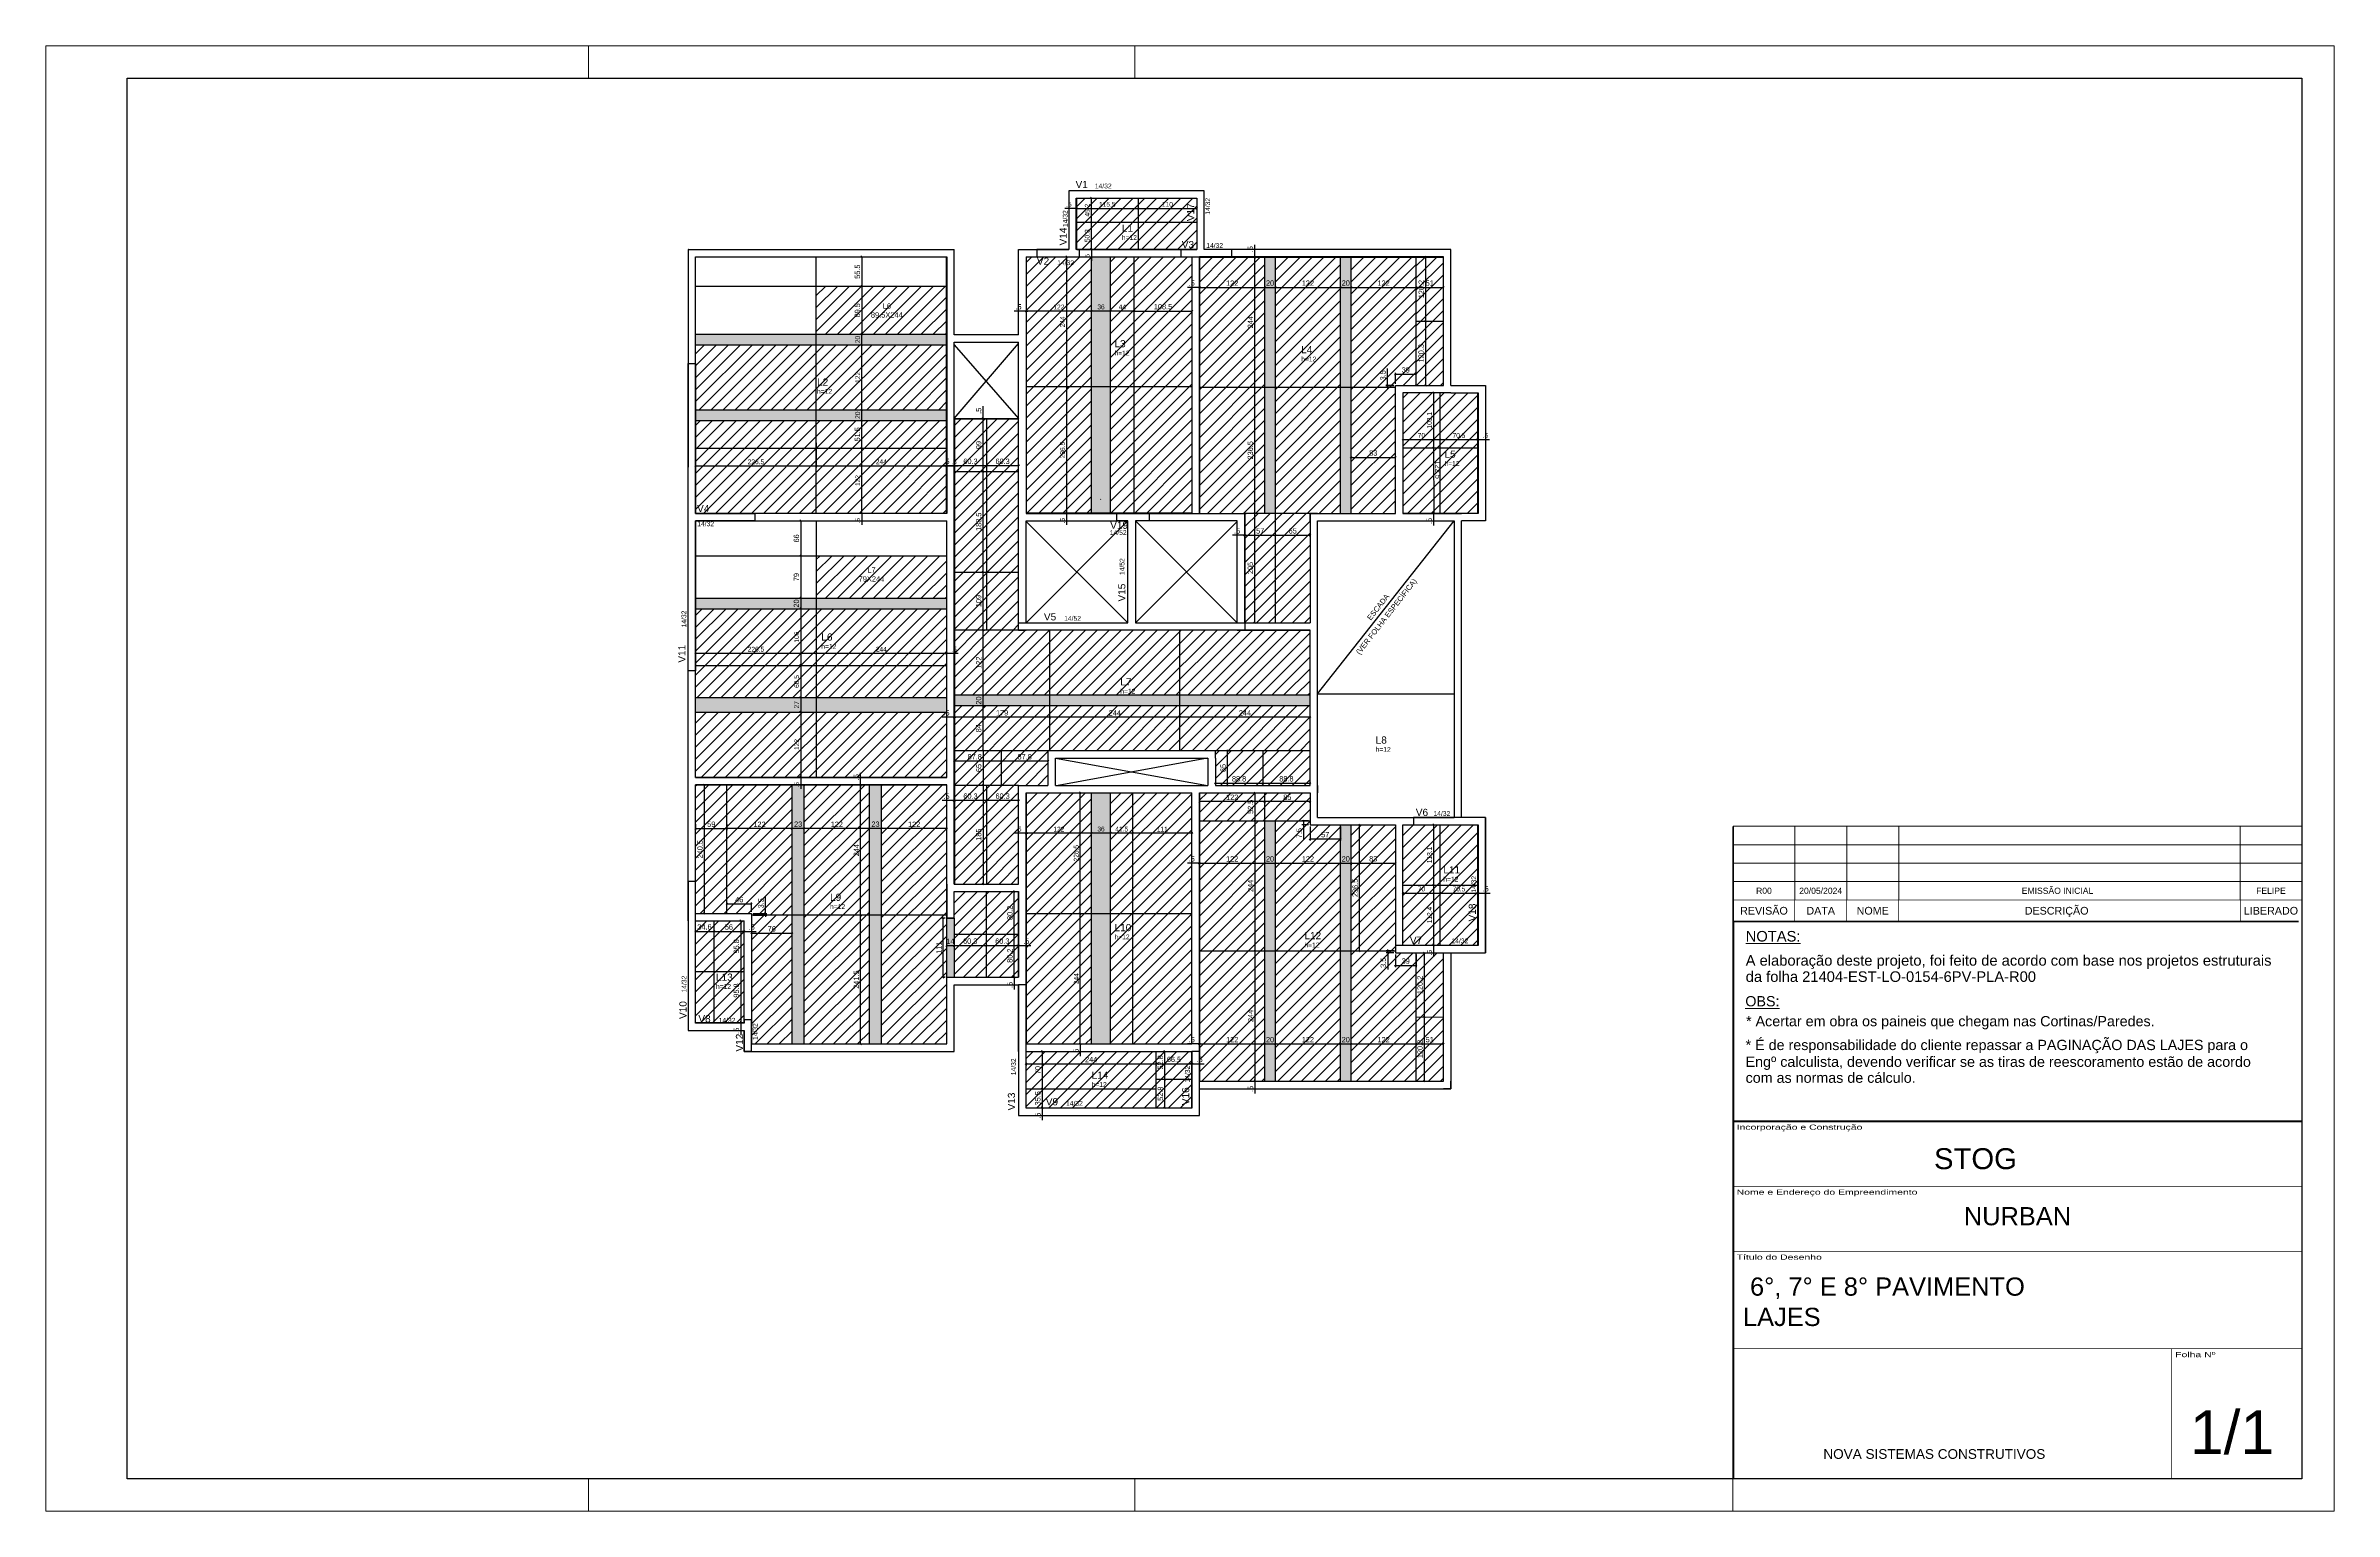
# Model space of a CAD drawing. Header units: millimetres. Extents: x 2319 to 6611, y 404 to 3152.
import ezdxf
from ezdxf.enums import TextEntityAlignment as Align

# ---------------------------------------------------------------- set-up
doc = ezdxf.new("R2010")
doc.units = ezdxf.units.MM
for name, color, linetype in [('10', 252, 'Continuous'), ('9', 8, 'Continuous'), ('AUX00', 7, 'Continuous'), ('COTA', 241, 'Continuous'), ('ES-VIGA', 3, 'Continuous'), ('Painéis', 200, 'Continuous'), ('VIG-D', 2, 'Continuous'), ('VIG-N', 4, 'Continuous')]:
    doc.layers.add(name, color=color, linetype=linetype)
for name, color, linetype, lineweight in [('CARIMBO', 255, 'Continuous', 9), ('FOLHA', 255, 'Continuous', 5), ('Folhas', 255, 'Continuous', 9), ('Hachura', 251, 'Continuous', 9), ('REAPROVEITAMENTO', 251, 'Continuous', 9)]:
    doc.layers.add(name, color=color, linetype=linetype, lineweight=lineweight)
doc.styles.add('ARIAL', font='arial.ttf')
doc.styles.add('COTA TECNICA', font='techl___.ttf', dxfattribs={"height": 10})
doc.styles.add('COTA TECNICA-50', font='techl___.ttf', dxfattribs={"height": 9})
doc.styles.get("Standard").update_dxf_attribs({"font": 'arial.ttf'})
doc.styles.add('Tecnologia', font='')
doc.styles.add('TQS_ARIAL', font='arial.ttf')
doc.styles.add('VERDANA', font='verdana.ttf', dxfattribs={"oblique": 15})
doc.styles.get('Tecnologia').set_extended_font_data('Forgotten Futurist')
doc.dimstyles.new('COTA PAINEL-50', dxfattribs={"dimtxt": 9, "dimasz": 3, "dimexe": 3, "dimexo": 3, "dimgap": 3, "dimtad": 1, "dimdec": 1, "dimzin": 12, "dimdsep": 46, "dimtxsty": 'COTA TECNICA-50', "dimblk1": 'OBLIQUE', "dimblk2": 'OBLIQUE', "dimsah": 1, "dimcen": 0.9, "dimclrd": 4, "dimclre": 4, "dimclrt": 240, "dimadec": 1, "dimazin": 3, "dimtfac": 1, "dimtdec": 1, "dimtmove": 0, "dimatfit": 3, "dimfxl": 1, "dimtolj": 1, "dimtzin": 12, "dimarcsym": 0})
doc.dimstyles.new('PAINEL', dxfattribs={"dimtxt": 10, "dimasz": 3, "dimexe": 3, "dimexo": 3, "dimgap": 3, "dimtad": 1, "dimdec": 1, "dimzin": 12, "dimdsep": 46, "dimtxsty": 'COTA TECNICA', "dimblk1": 'OBLIQUE', "dimblk2": 'OBLIQUE', "dimsah": 1, "dimcen": 0.9, "dimclrd": 4, "dimclre": 4, "dimclrt": 240, "dimadec": 1, "dimazin": 3, "dimtfac": 1, "dimtdec": 1, "dimtmove": 0, "dimatfit": 3, "dimfxl": 1, "dimtolj": 1, "dimtzin": 12, "dimarcsym": 0})

# ---------------------------------------------------------------- blocks, each defined once
blk = doc.blocks.new('Carimbo Laje')
at = {"layer": 'CARIMBO', "color": 30}
for points, const_width in [([(124981.9, 144853.7), (123684.7, 144853.7), (123684.7, 144038.4)], 4.45), ([(123684.7, 144705.5), (124981.9, 144705.5)], 1.48), ([(123684.7, 144557.3), (124981.9, 144557.3)], 1.48), ([(123684.7, 144334.9), (124981.9, 144334.9)], 1.48), ([(124685.4, 144038.4), (124685.4, 144334.9)], 1.48), ([(123684.7, 144038.4), (124981.9, 144038.4)], 1.48)]:
    blk.add_lwpolyline(points, dxfattribs=dict(at, const_width=const_width))
at = {"color": 0, "linetype": 'Continuous', "ltscale": 5, "style": 'ARIAL'}
blk.add_text('NOVA SISTEMAS CONSTRUTIVOS', height=22.118, dxfattribs=at).set_placement((123890.4, 144083.7))
at = {"color": 7, "style": 'ARIAL'}
blk.add_attdef('INCORPORAÇÃO_E_CONTRUÇÃO', text='', height=45.7, dxfattribs=at).set_placement((124364.7, 144777.9), align=Align.MIDDLE_CENTER)
blk.add_attdef('NOME_DA_OBRA', text='', height=41.5, dxfattribs=at).set_placement((124333.3, 144616.6), align=Align.CENTER)
for tag, p in [('PAVIMENTO', (123706.9, 144455.9)), ('TIPO_DE_PROJETO', (123706.9, 144386.8))]:
    blk.add_attdef(tag, p, '', height=41.5, dxfattribs=at)
at = {"color": 7, "style": 'ARIAL', "oblique": 10}
blk.add_attdef('FOLHA_Nº', text='', height=111.2, dxfattribs=at).set_placement((124832.8, 144149.1), align=Align.CENTER)
at = {"layer": 'CARIMBO', "color": 7, "style": 'VERDANA'}
blk.add_attdef('ENDEREÇO', text='', height=14.8, dxfattribs=at).set_placement((124333.3, 144572.1), align=Align.CENTER)
at = {"layer": 'Folhas', "style": 'Tecnologia', "width": 1.5}
for s, p in [('Incorporação e Construção', (123692.5, 144846.3)), ('Nome e Endereço do Empreendimento', (123692.5, 144698.1)), ('Título do Desenho', (123692.5, 144549.8)), ('Folha Nº', (124693.1, 144327.5))]:
    blk.add_text(s, height=11.86, dxfattribs=at).set_placement(p, align=Align.TOP_LEFT)
blk = doc.blocks.new('Revisão Carimbo')
at = {"color": 30}
for p, q in [((0, 155), (925, 155)), ((100, 35), (100, 155)), ((184.66, 35), (184.66, 155)), ((269.32, 35), (269.32, 155)), ((825, 35), (825, 155)), ((0, 125), (925, 125)), ((0, 95), (925, 95)), ((0, 65), (925, 65))]:
    blk.add_line(p, q, dxfattribs=at)
for points, const_width in [([(0, 0), (0, 155)], 3), ([(0, 0), (920, 0)], 3), ([(0, 35), (925, 35)], 1), ([(100, 35), (100, 0)], 1), ([(184.66, 35), (184.66, 0)], 1), ([(269.32, 35), (269.32, 0)], 1), ([(825, 35), (825, 0)], 1)]:
    blk.add_lwpolyline(points, dxfattribs=dict(at, const_width=const_width))
at = {"color": 7, "style": 'ARIAL'}
for s, p in [('REVISÃO', (50, 17.5)), ('DATA', (142.33, 17.5)), ('NOME', (226.99, 17.5)), ('DESCRIÇÃO', (526.27, 17.5)), ('LIBERADO', (875, 17.5))]:
    blk.add_text(s, height=12.5, dxfattribs=at).set_placement(p, align=Align.MIDDLE_CENTER)
at = {"layer": 'CARIMBO', "color": 7, "style": 'ARIAL'}
for tag, p in [('REVISÃO_03', (50, 140)), ('REVISÃO_02', (50, 110)), ('DATA', (142.33, 140)), ('DATA', (142.33, 110)), ('NOME', (226.99, 140)), ('NOME', (226.99, 110)), ('LIBERADO', (875, 140)), ('LIBERADO', (875, 110)), ('REVISÃO_01', (50, 80)), ('DATA', (142.33, 80)), ('NOME', (226.99, 80)), ('LIBERADO', (875, 80)), ('REVISÃO_00', (50, 50)), ('DATA', (142.33, 50)), ('NOME', (226.99, 50)), ('LIBERADO', (875, 50))]:
    blk.add_attdef(tag, text='', height=10, dxfattribs=at).set_placement(p, align=Align.MIDDLE_CENTER)
for p in [(279.32, 140), (279.32, 110), (279.32, 80), (279.32, 50)]:
    blk.add_attdef('DESCRIÇÃO', text='', height=10, dxfattribs=at).set_placement(p, align=Align.MIDDLE_LEFT)
blk = doc.blocks.new('_Oblique')
at = {"color": 0, "linetype": 'ByBlock', "lineweight": -2}
blk.add_line((-0.5, -0.5), (0.5, 0.5), dxfattribs=at)
blk = doc.blocks.new('*D108')
at = {"layer": 'COTA', "color": 4, "lineweight": -2, "transparency": 16777216}
for p, q in [((4233.4, 2756.5), (4233.4, 2512.5)), ((4231, 2512.5), (4230.4, 2512.5))]:
    blk.add_line(p, q, dxfattribs=at)
at = {"layer": 'Defpoints', "color": 0, "transparency": 16777216}
for p in [(4233.4, 2756.5), (4233.4, 2512.5), (4234, 2512.5)]:
    blk.add_point(p, dxfattribs=at)
at = {"layer": 'COTA', "color": 4, "lineweight": -2, "transparency": 16777216, "xscale": 3, "yscale": 3, "zscale": 3}
for p, rotation in [((4233.4, 2756.5), 90), ((4233.4, 2512.5), 270)]:
    blk.add_blockref('_Oblique', p, dxfattribs=dict(at, rotation=rotation))
at = {"layer": 'COTA', "color": 240, "transparency": 16777216, "insert": (4225.8, 2634.5), "char_height": 9, "attachment_point": 5, "rotation": 90, "style": 'COTA TECNICA-50'}
blk.add_mtext('\\A1;244', dxfattribs=at)
blk = doc.blocks.new('*D109')
at = {"layer": 'COTA', "color": 4, "lineweight": -2, "transparency": 16777216}
for p, q in [((4233.4, 2512.5), (4233.4, 2276)), ((4235.7, 2276), (4230.4, 2276))]:
    blk.add_line(p, q, dxfattribs=at)
at = {"layer": 'Defpoints', "color": 0, "transparency": 16777216}
for p in [(4233.4, 2512.5), (4233.4, 2276), (4238.7, 2276)]:
    blk.add_point(p, dxfattribs=at)
at = {"layer": 'COTA', "color": 4, "lineweight": -2, "transparency": 16777216, "xscale": 3, "yscale": 3, "zscale": 3}
for p, rotation in [((4233.4, 2512.5), 90), ((4233.4, 2276), 270)]:
    blk.add_blockref('_Oblique', p, dxfattribs=dict(at, rotation=rotation))
at = {"layer": 'COTA', "color": 240, "transparency": 16777216, "insert": (4225.7, 2394.2), "char_height": 9, "attachment_point": 5, "rotation": 90, "style": 'COTA TECNICA-50'}
blk.add_mtext('\\A1;236.5', dxfattribs=at)
blk = doc.blocks.new('*D4')
at = {"layer": 'COTA', "color": 4, "lineweight": -2, "transparency": 16777216}
blk.add_line((4360, 2654.8), (4316, 2654.8), dxfattribs=at)
at = {"layer": 'Defpoints', "color": 0, "transparency": 16777216}
for p in [(4316, 2654.8), (4316, 2654.8), (4360, 2654.8)]:
    blk.add_point(p, dxfattribs=at)
at = {"layer": 'COTA', "color": 4, "lineweight": -2, "transparency": 16777216, "xscale": 3, "yscale": 3, "zscale": 3, "rotation": 180}
blk.add_blockref('_Oblique', (4316, 2654.8), dxfattribs=at)
at = {"layer": 'COTA', "color": 4, "lineweight": -2, "transparency": 16777216, "xscale": 3, "yscale": 3, "zscale": 3}
blk.add_blockref('_Oblique', (4360, 2654.8), dxfattribs=at)
at = {"layer": 'COTA', "color": 240, "transparency": 16777216, "insert": (4338, 2662.4), "char_height": 9, "attachment_point": 5, "style": 'COTA TECNICA-50'}
blk.add_mtext('\\A1;44', dxfattribs=at)
blk = doc.blocks.new('*D5')
at = {"layer": 'COTA', "color": 4, "lineweight": -2, "transparency": 16777216}
blk.add_line((4316, 2654.8), (4280, 2654.8), dxfattribs=at)
at = {"layer": 'Defpoints', "color": 0, "transparency": 16777216}
for p in [(4280, 2654.8), (4280, 2654.8), (4316, 2654.8)]:
    blk.add_point(p, dxfattribs=at)
at = {"layer": 'COTA', "color": 4, "lineweight": -2, "transparency": 16777216, "xscale": 3, "yscale": 3, "zscale": 3, "rotation": 180}
blk.add_blockref('_Oblique', (4280, 2654.8), dxfattribs=at)
at = {"layer": 'COTA', "color": 4, "lineweight": -2, "transparency": 16777216, "xscale": 3, "yscale": 3, "zscale": 3}
blk.add_blockref('_Oblique', (4316, 2654.8), dxfattribs=at)
at = {"layer": 'COTA', "color": 240, "transparency": 16777216, "insert": (4298, 2662.5), "char_height": 9, "attachment_point": 5, "style": 'COTA TECNICA-50'}
blk.add_mtext('\\A1;36', dxfattribs=at)
blk = doc.blocks.new('*D6')
at = {"layer": 'COTA', "color": 4, "lineweight": -2, "transparency": 16777216}
blk.add_line((4280, 2654.8), (4158, 2654.8), dxfattribs=at)
at = {"layer": 'Defpoints', "color": 0, "transparency": 16777216}
for p in [(4158, 2654.8), (4158, 2654.8), (4280, 2654.8)]:
    blk.add_point(p, dxfattribs=at)
at = {"layer": 'COTA', "color": 4, "lineweight": -2, "transparency": 16777216, "xscale": 3, "yscale": 3, "zscale": 3, "rotation": 180}
blk.add_blockref('_Oblique', (4158, 2654.8), dxfattribs=at)
at = {"layer": 'COTA', "color": 4, "lineweight": -2, "transparency": 16777216, "xscale": 3, "yscale": 3, "zscale": 3}
blk.add_blockref('_Oblique', (4280, 2654.8), dxfattribs=at)
at = {"layer": 'COTA', "color": 240, "transparency": 16777216, "insert": (4219, 2662.4), "char_height": 9, "attachment_point": 5, "style": 'COTA TECNICA-50'}
blk.add_mtext('\\A1;122', dxfattribs=at)
blk = doc.blocks.new('*D7')
at = {"layer": 'COTA', "color": 4, "lineweight": -2, "transparency": 16777216}
for p, q in [((4157.5, 2654.8), (4135.9, 2654.8)), ((4158, 2654.8), (4157.5, 2654.8)), ((4158, 2654.8), (4161, 2654.8))]:
    blk.add_line(p, q, dxfattribs=at)
at = {"layer": 'Defpoints', "color": 0, "transparency": 16777216}
for p in [(4157.5, 2654.8), (4157.5, 2654.8), (4158, 2654.8)]:
    blk.add_point(p, dxfattribs=at)
at = {"layer": 'COTA', "color": 4, "lineweight": -2, "transparency": 16777216, "xscale": 3, "yscale": 3, "zscale": 3}
blk.add_blockref('_Oblique', (4157.5, 2654.8), dxfattribs=at)
at = {"layer": 'COTA', "color": 4, "lineweight": -2, "transparency": 16777216, "xscale": 3, "yscale": 3, "zscale": 3, "rotation": 180}
blk.add_blockref('_Oblique', (4158, 2654.8), dxfattribs=at)
at = {"layer": 'COTA', "color": 240, "transparency": 16777216, "insert": (4143.7, 2662.4), "char_height": 9, "attachment_point": 5, "style": 'COTA TECNICA-50'}
blk.add_mtext('\\A1;.5', dxfattribs=at)
blk = doc.blocks.new('*D8')
at = {"layer": 'COTA', "color": 4, "lineweight": -2, "transparency": 16777216}
for p, q in [((4233.4, 2276), (4233.4, 2279)), ((4233.4, 2276), (4233.4, 2275.5)), ((4233.4, 2275.5), (4233.4, 2253.9))]:
    blk.add_line(p, q, dxfattribs=at)
at = {"layer": 'Defpoints', "color": 0, "transparency": 16777216}
for p in [(4233.4, 2276), (4233.4, 2275.5), (4233.4, 2275.5)]:
    blk.add_point(p, dxfattribs=at)
at = {"layer": 'COTA', "color": 4, "lineweight": -2, "transparency": 16777216, "xscale": 3, "yscale": 3, "zscale": 3}
for p, rotation in [((4233.4, 2276), 270), ((4233.4, 2275.5), 90)]:
    blk.add_blockref('_Oblique', p, dxfattribs=dict(at, rotation=rotation))
at = {"layer": 'COTA', "color": 240, "transparency": 16777216, "insert": (4225.8, 2261.7), "char_height": 9, "attachment_point": 5, "rotation": 90, "style": 'COTA TECNICA-50'}
blk.add_mtext('\\A1;.5', dxfattribs=at)
blk = doc.blocks.new('*D151')
at = {"layer": 'COTA', "color": 4, "lineweight": -2, "transparency": 16777216}
for p, q in [((4257.8, 1525), (4256.1, 1525)), ((4259.1, 1281), (4259.1, 1525))]:
    blk.add_line(p, q, dxfattribs=at)
at = {"layer": 'Defpoints', "color": 0, "transparency": 16777216}
for p in [(4259.1, 1525), (4260.8, 1525), (4259.1, 1281)]:
    blk.add_point(p, dxfattribs=at)
at = {"layer": 'COTA', "color": 4, "lineweight": -2, "transparency": 16777216, "xscale": 3, "yscale": 3, "zscale": 3}
for p, rotation in [((4259.1, 1525), 90), ((4259.1, 1281), 270)]:
    blk.add_blockref('_Oblique', p, dxfattribs=dict(at, rotation=rotation))
at = {"layer": 'COTA', "color": 240, "transparency": 16777216, "insert": (4251.6, 1403), "char_height": 9, "attachment_point": 5, "rotation": 90, "style": 'COTA TECNICA-50'}
blk.add_mtext('\\A1;244', dxfattribs=at)
blk = doc.blocks.new('*D59')
at = {"layer": 'COTA', "color": 4, "lineweight": -2, "transparency": 16777216}
blk.add_line((4259.1, 1525), (4259.1, 1751.5), dxfattribs=at)
at = {"layer": 'Defpoints', "color": 0, "transparency": 16777216}
for p in [(4259.1, 1751.5), (4259.1, 1751.5), (4259.1, 1525)]:
    blk.add_point(p, dxfattribs=at)
at = {"layer": 'COTA', "color": 4, "lineweight": -2, "transparency": 16777216, "xscale": 3, "yscale": 3, "zscale": 3}
for p, rotation in [((4259.1, 1751.5), 90), ((4259.1, 1525), 270)]:
    blk.add_blockref('_Oblique', p, dxfattribs=dict(at, rotation=rotation))
at = {"layer": 'COTA', "color": 240, "transparency": 16777216, "insert": (4251.5, 1638.2), "char_height": 9, "attachment_point": 5, "rotation": 90, "style": 'COTA TECNICA-50'}
blk.add_mtext('\\A1;226.5', dxfattribs=at)
blk = doc.blocks.new('*D60')
at = {"layer": 'COTA', "color": 4, "lineweight": -2, "transparency": 16777216}
blk.add_line((4468.5, 1675.8), (4357.5, 1675.8), dxfattribs=at)
at = {"layer": 'Defpoints', "color": 0, "transparency": 16777216}
for p in [(4357.5, 1675.8), (4357.5, 1675.8), (4468.5, 1675.8)]:
    blk.add_point(p, dxfattribs=at)
at = {"layer": 'COTA', "color": 4, "lineweight": -2, "transparency": 16777216, "xscale": 3, "yscale": 3, "zscale": 3, "rotation": 180}
blk.add_blockref('_Oblique', (4357.5, 1675.8), dxfattribs=at)
at = {"layer": 'COTA', "color": 4, "lineweight": -2, "transparency": 16777216, "xscale": 3, "yscale": 3, "zscale": 3}
blk.add_blockref('_Oblique', (4468.5, 1675.8), dxfattribs=at)
at = {"layer": 'COTA', "color": 240, "transparency": 16777216, "insert": (4413, 1683.3), "char_height": 9, "attachment_point": 5, "style": 'COTA TECNICA-50'}
blk.add_mtext('\\A1;111', dxfattribs=at)
blk = doc.blocks.new('*D61')
at = {"layer": 'COTA', "color": 4, "lineweight": -2, "transparency": 16777216}
blk.add_line((4357.5, 1675.8), (4316, 1675.8), dxfattribs=at)
at = {"layer": 'Defpoints', "color": 0, "transparency": 16777216}
for p in [(4316, 1675.8), (4316, 1675.8), (4357.5, 1675.8)]:
    blk.add_point(p, dxfattribs=at)
at = {"layer": 'COTA', "color": 4, "lineweight": -2, "transparency": 16777216, "xscale": 3, "yscale": 3, "zscale": 3, "rotation": 180}
blk.add_blockref('_Oblique', (4316, 1675.8), dxfattribs=at)
at = {"layer": 'COTA', "color": 4, "lineweight": -2, "transparency": 16777216, "xscale": 3, "yscale": 3, "zscale": 3}
blk.add_blockref('_Oblique', (4357.5, 1675.8), dxfattribs=at)
at = {"layer": 'COTA', "color": 240, "transparency": 16777216, "insert": (4336.8, 1683.4), "char_height": 9, "attachment_point": 5, "style": 'COTA TECNICA-50'}
blk.add_mtext('\\A1;41.5', dxfattribs=at)
blk = doc.blocks.new('*D62')
at = {"layer": 'COTA', "color": 4, "lineweight": -2, "transparency": 16777216}
blk.add_line((4316, 1675.8), (4280, 1675.8), dxfattribs=at)
at = {"layer": 'Defpoints', "color": 0, "transparency": 16777216}
for p in [(4280, 1675.8), (4280, 1675.8), (4316, 1675.8)]:
    blk.add_point(p, dxfattribs=at)
at = {"layer": 'COTA', "color": 4, "lineweight": -2, "transparency": 16777216, "xscale": 3, "yscale": 3, "zscale": 3, "rotation": 180}
blk.add_blockref('_Oblique', (4280, 1675.8), dxfattribs=at)
at = {"layer": 'COTA', "color": 4, "lineweight": -2, "transparency": 16777216, "xscale": 3, "yscale": 3, "zscale": 3}
blk.add_blockref('_Oblique', (4316, 1675.8), dxfattribs=at)
at = {"layer": 'COTA', "color": 240, "transparency": 16777216, "insert": (4298, 1683.5), "char_height": 9, "attachment_point": 5, "style": 'COTA TECNICA-50'}
blk.add_mtext('\\A1;36', dxfattribs=at)
blk = doc.blocks.new('*D63')
at = {"layer": 'COTA', "color": 4, "lineweight": -2, "transparency": 16777216}
blk.add_line((4280, 1675.8), (4158, 1675.8), dxfattribs=at)
at = {"layer": 'Defpoints', "color": 0, "transparency": 16777216}
for p in [(4158, 1675.8), (4158, 1675.8), (4280, 1675.8)]:
    blk.add_point(p, dxfattribs=at)
at = {"layer": 'COTA', "color": 4, "lineweight": -2, "transparency": 16777216, "xscale": 3, "yscale": 3, "zscale": 3, "rotation": 180}
blk.add_blockref('_Oblique', (4158, 1675.8), dxfattribs=at)
at = {"layer": 'COTA', "color": 4, "lineweight": -2, "transparency": 16777216, "xscale": 3, "yscale": 3, "zscale": 3}
blk.add_blockref('_Oblique', (4280, 1675.8), dxfattribs=at)
at = {"layer": 'COTA', "color": 240, "transparency": 16777216, "insert": (4219, 1683.3), "char_height": 9, "attachment_point": 5, "style": 'COTA TECNICA-50'}
blk.add_mtext('\\A1;122', dxfattribs=at)
blk = doc.blocks.new('*D64')
at = {"layer": 'COTA', "color": 4, "lineweight": -2, "transparency": 16777216}
for p, q in [((4157.5, 1675.8), (4135.9, 1675.8)), ((4158, 1675.8), (4157.5, 1675.8)), ((4158, 1675.8), (4161, 1675.8))]:
    blk.add_line(p, q, dxfattribs=at)
at = {"layer": 'Defpoints', "color": 0, "transparency": 16777216}
for p in [(4157.5, 1675.8), (4157.5, 1675.8), (4158, 1675.8)]:
    blk.add_point(p, dxfattribs=at)
at = {"layer": 'COTA', "color": 4, "lineweight": -2, "transparency": 16777216, "xscale": 3, "yscale": 3, "zscale": 3}
blk.add_blockref('_Oblique', (4157.5, 1675.8), dxfattribs=at)
at = {"layer": 'COTA', "color": 4, "lineweight": -2, "transparency": 16777216, "xscale": 3, "yscale": 3, "zscale": 3, "rotation": 180}
blk.add_blockref('_Oblique', (4158, 1675.8), dxfattribs=at)
at = {"layer": 'COTA', "color": 240, "transparency": 16777216, "insert": (4143.7, 1683.4), "char_height": 9, "attachment_point": 5, "style": 'COTA TECNICA-50'}
blk.add_mtext('\\A1;.5', dxfattribs=at)
blk = doc.blocks.new('*D65')
at = {"layer": 'COTA', "color": 4, "lineweight": -2, "transparency": 16777216}
for p, q in [((4259.1, 1281), (4259.1, 1284)), ((4259.1, 1281), (4259.1, 1280.5)), ((4259.1, 1280.5), (4259.1, 1257.8))]:
    blk.add_line(p, q, dxfattribs=at)
at = {"layer": 'Defpoints', "color": 0, "transparency": 16777216}
for p in [(4259.1, 1281), (4259.1, 1280.5), (4259.1, 1280.5)]:
    blk.add_point(p, dxfattribs=at)
at = {"layer": 'COTA', "color": 4, "lineweight": -2, "transparency": 16777216, "xscale": 3, "yscale": 3, "zscale": 3}
for p, rotation in [((4259.1, 1281), 270), ((4259.1, 1280.5), 90)]:
    blk.add_blockref('_Oblique', p, dxfattribs=dict(at, rotation=rotation))
at = {"layer": 'COTA', "color": 240, "transparency": 16777216, "insert": (4251, 1266.2), "char_height": 10, "attachment_point": 5, "rotation": 90, "style": 'COTA TECNICA'}
blk.add_mtext('\\A1;.5', dxfattribs=at)
blk = doc.blocks.new('*D66')
at = {"layer": 'COTA', "color": 4, "lineweight": -2, "transparency": 16777216}
blk.add_line((4864, 2414), (4934, 2414), dxfattribs=at)
at = {"layer": 'Defpoints', "color": 0, "transparency": 16777216}
for p in [(4864, 2414), (4934, 2414), (4934, 2414)]:
    blk.add_point(p, dxfattribs=at)
at = {"layer": 'COTA', "color": 4, "lineweight": -2, "transparency": 16777216, "xscale": 3, "yscale": 3, "zscale": 3, "rotation": 180}
blk.add_blockref('_Oblique', (4864, 2414), dxfattribs=at)
at = {"layer": 'COTA', "color": 4, "lineweight": -2, "transparency": 16777216, "xscale": 3, "yscale": 3, "zscale": 3}
blk.add_blockref('_Oblique', (4934, 2414), dxfattribs=at)
at = {"layer": 'COTA', "color": 240, "transparency": 16777216, "insert": (4899, 2421.6), "char_height": 9, "attachment_point": 5, "style": 'COTA TECNICA-50'}
blk.add_mtext('\\A1;70', dxfattribs=at)
blk = doc.blocks.new('*D152')
at = {"layer": 'COTA', "color": 4, "lineweight": -2, "transparency": 16777216}
for p, q in [((4934, 2414), (5004.5, 2414)), ((5004.5, 2407), (5004.5, 2417))]:
    blk.add_line(p, q, dxfattribs=at)
at = {"layer": 'Defpoints', "color": 0, "transparency": 16777216}
for p in [(4934, 2414), (5004.5, 2414), (5004.5, 2404)]:
    blk.add_point(p, dxfattribs=at)
at = {"layer": 'COTA', "color": 4, "lineweight": -2, "transparency": 16777216, "xscale": 3, "yscale": 3, "zscale": 3, "rotation": 180}
blk.add_blockref('_Oblique', (4934, 2414), dxfattribs=at)
at = {"layer": 'COTA', "color": 4, "lineweight": -2, "transparency": 16777216, "xscale": 3, "yscale": 3, "zscale": 3}
blk.add_blockref('_Oblique', (5004.5, 2414), dxfattribs=at)
at = {"layer": 'COTA', "color": 240, "transparency": 16777216, "insert": (4969.3, 2421.6), "char_height": 9, "attachment_point": 5, "style": 'COTA TECNICA-50'}
blk.add_mtext('\\A1;70.5', dxfattribs=at)
blk = doc.blocks.new('*D67')
at = {"layer": 'COTA', "color": 4, "lineweight": -2, "transparency": 16777216}
for p, q in [((5004.5, 2414), (5001.5, 2414)), ((5004.5, 2414), (5005, 2414)), ((5005, 2414), (5026.6, 2414))]:
    blk.add_line(p, q, dxfattribs=at)
at = {"layer": 'Defpoints', "color": 0, "transparency": 16777216}
for p in [(5004.5, 2414), (5005, 2414), (5005, 2414)]:
    blk.add_point(p, dxfattribs=at)
at = {"layer": 'COTA', "color": 4, "lineweight": -2, "transparency": 16777216, "xscale": 3, "yscale": 3, "zscale": 3}
blk.add_blockref('_Oblique', (5004.5, 2414), dxfattribs=at)
at = {"layer": 'COTA', "color": 4, "lineweight": -2, "transparency": 16777216, "xscale": 3, "yscale": 3, "zscale": 3, "rotation": 180}
blk.add_blockref('_Oblique', (5005, 2414), dxfattribs=at)
at = {"layer": 'COTA', "color": 240, "transparency": 16777216, "insert": (5018.8, 2421.6), "char_height": 9, "attachment_point": 5, "style": 'COTA TECNICA-50'}
blk.add_mtext('\\A1;.5', dxfattribs=at)
blk = doc.blocks.new('*D68')
at = {"layer": 'COTA', "color": 4, "lineweight": -2, "transparency": 16777216}
for p, q in [((4921.7, 2501.5), (4921.7, 2398.4)), ((4924.7, 2398.4), (4924.7, 2398.4))]:
    blk.add_line(p, q, dxfattribs=at)
at = {"layer": 'Defpoints', "color": 0, "transparency": 16777216}
for p in [(4921.7, 2501.5), (4921.7, 2398.4), (4921.7, 2398.4)]:
    blk.add_point(p, dxfattribs=at)
at = {"layer": 'COTA', "color": 4, "lineweight": -2, "transparency": 16777216, "xscale": 3, "yscale": 3, "zscale": 3}
for p, rotation in [((4921.7, 2501.5), 90), ((4921.7, 2398.4), 270)]:
    blk.add_blockref('_Oblique', p, dxfattribs=dict(at, rotation=rotation))
at = {"layer": 'COTA', "color": 240, "transparency": 16777216, "insert": (4914, 2450), "char_height": 9, "attachment_point": 5, "rotation": 90, "style": 'COTA TECNICA-50'}
blk.add_mtext('\\A1;103.1', dxfattribs=at)
blk = doc.blocks.new('*D69')
at = {"layer": 'COTA', "color": 4, "lineweight": -2, "transparency": 16777216}
blk.add_line((4279.9, 2771), (4279.9, 2821.2), dxfattribs=at)
at = {"layer": 'Defpoints', "color": 0, "transparency": 16777216}
for p in [(4279.9, 2821.2), (4279.9, 2821.2), (4279.9, 2771)]:
    blk.add_point(p, dxfattribs=at)
at = {"layer": 'COTA', "color": 4, "lineweight": -2, "transparency": 16777216, "xscale": 3, "yscale": 3, "zscale": 3}
for p, rotation in [((4279.9, 2821.2), 90), ((4279.9, 2771), 270)]:
    blk.add_blockref('_Oblique', p, dxfattribs=dict(at, rotation=rotation))
at = {"layer": 'COTA', "color": 240, "transparency": 16777216, "insert": (4272.2, 2796.1), "char_height": 9, "attachment_point": 5, "rotation": 90, "style": 'COTA TECNICA-50'}
blk.add_mtext('\\A1;50.3', dxfattribs=at)
blk = doc.blocks.new('*D70')
at = {"layer": 'COTA', "color": 4, "lineweight": -2, "transparency": 16777216}
for p, q in [((4252, 2847.3), (4367.5, 2847.3)), ((4367.5, 2849.8), (4367.5, 2850.3))]:
    blk.add_line(p, q, dxfattribs=at)
at = {"layer": 'Defpoints', "color": 0, "transparency": 16777216}
for p in [(4252, 2847.3), (4367.5, 2847.3), (4367.5, 2846.8)]:
    blk.add_point(p, dxfattribs=at)
at = {"layer": 'COTA', "color": 4, "lineweight": -2, "transparency": 16777216, "xscale": 3, "yscale": 3, "zscale": 3, "rotation": 180}
blk.add_blockref('_Oblique', (4252, 2847.3), dxfattribs=at)
at = {"layer": 'COTA', "color": 4, "lineweight": -2, "transparency": 16777216, "xscale": 3, "yscale": 3, "zscale": 3}
blk.add_blockref('_Oblique', (4367.5, 2847.3), dxfattribs=at)
at = {"layer": 'COTA', "color": 240, "transparency": 16777216, "insert": (4309.8, 2854.9), "char_height": 9, "attachment_point": 5, "style": 'COTA TECNICA-50'}
blk.add_mtext('\\A1;115.5', dxfattribs=at)
blk = doc.blocks.new('*D71')
at = {"layer": 'COTA', "color": 4, "lineweight": -2, "transparency": 16777216}
blk.add_line((4367.5, 2847.3), (4477.5, 2847.3), dxfattribs=at)
at = {"layer": 'Defpoints', "color": 0, "transparency": 16777216}
for p in [(4367.5, 2847.3), (4477.5, 2847.3), (4477.5, 2847.3)]:
    blk.add_point(p, dxfattribs=at)
at = {"layer": 'COTA', "color": 4, "lineweight": -2, "transparency": 16777216, "xscale": 3, "yscale": 3, "zscale": 3, "rotation": 180}
blk.add_blockref('_Oblique', (4367.5, 2847.3), dxfattribs=at)
at = {"layer": 'COTA', "color": 4, "lineweight": -2, "transparency": 16777216, "xscale": 3, "yscale": 3, "zscale": 3}
blk.add_blockref('_Oblique', (4477.5, 2847.3), dxfattribs=at)
at = {"layer": 'COTA', "color": 240, "transparency": 16777216, "insert": (4422.5, 2854.9), "char_height": 9, "attachment_point": 5, "style": 'COTA TECNICA-50'}
blk.add_mtext('\\A1;110', dxfattribs=at)
blk = doc.blocks.new('*D72')
at = {"layer": 'COTA', "color": 4, "lineweight": -2, "transparency": 16777216}
for p, q in [((4279.9, 2771), (4279.9, 2774)), ((4279.9, 2771), (4279.9, 2770.5)), ((4279.9, 2770.5), (4279.9, 2748.9))]:
    blk.add_line(p, q, dxfattribs=at)
at = {"layer": 'Defpoints', "color": 0, "transparency": 16777216}
for p in [(4279.9, 2771), (4279.9, 2770.5), (4279.9, 2770.5)]:
    blk.add_point(p, dxfattribs=at)
at = {"layer": 'COTA', "color": 4, "lineweight": -2, "transparency": 16777216, "xscale": 3, "yscale": 3, "zscale": 3}
for p, rotation in [((4279.9, 2771), 270), ((4279.9, 2770.5), 90)]:
    blk.add_blockref('_Oblique', p, dxfattribs=dict(at, rotation=rotation))
at = {"layer": 'COTA', "color": 240, "transparency": 16777216, "insert": (4272.3, 2756.7), "char_height": 9, "attachment_point": 5, "rotation": 90, "style": 'COTA TECNICA-50'}
blk.add_mtext('\\A1;.5', dxfattribs=at)
blk = doc.blocks.new('*D73')
at = {"layer": 'COTA', "color": 4, "lineweight": -2, "transparency": 16777216}
for p, q in [((4251.5, 2847.3), (4229.9, 2847.3)), ((4252, 2847.3), (4251.5, 2847.3)), ((4252, 2847.3), (4255, 2847.3))]:
    blk.add_line(p, q, dxfattribs=at)
at = {"layer": 'Defpoints', "color": 0, "transparency": 16777216}
for p in [(4251.5, 2847.3), (4251.5, 2847.3), (4252, 2847.3)]:
    blk.add_point(p, dxfattribs=at)
at = {"layer": 'COTA', "color": 4, "lineweight": -2, "transparency": 16777216, "xscale": 3, "yscale": 3, "zscale": 3}
blk.add_blockref('_Oblique', (4251.5, 2847.3), dxfattribs=at)
at = {"layer": 'COTA', "color": 4, "lineweight": -2, "transparency": 16777216, "xscale": 3, "yscale": 3, "zscale": 3, "rotation": 180}
blk.add_blockref('_Oblique', (4252, 2847.3), dxfattribs=at)
at = {"layer": 'COTA', "color": 240, "transparency": 16777216, "insert": (4237.7, 2854.9), "char_height": 9, "attachment_point": 5, "style": 'COTA TECNICA-50'}
blk.add_mtext('\\A1;.5', dxfattribs=at)
blk = doc.blocks.new('*D74')
at = {"layer": 'COTA', "color": 4, "lineweight": -2, "transparency": 16777216}
blk.add_line((4279.9, 2821.2), (4279.9, 2866.5), dxfattribs=at)
at = {"layer": 'Defpoints', "color": 0, "transparency": 16777216}
for p in [(4279.9, 2866.5), (4279.9, 2866.5), (4279.9, 2821.2)]:
    blk.add_point(p, dxfattribs=at)
at = {"layer": 'COTA', "color": 4, "lineweight": -2, "transparency": 16777216, "xscale": 3, "yscale": 3, "zscale": 3}
for p, rotation in [((4279.9, 2866.5), 90), ((4279.9, 2821.2), 270)]:
    blk.add_blockref('_Oblique', p, dxfattribs=dict(at, rotation=rotation))
at = {"layer": 'COTA', "color": 240, "transparency": 16777216, "insert": (4272.3, 2843.9), "char_height": 9, "attachment_point": 5, "rotation": 90, "style": 'COTA TECNICA-50'}
blk.add_mtext('\\A1;45.2', dxfattribs=at)
blk = doc.blocks.new('*D75')
at = {"layer": 'COTA', "color": 4, "lineweight": -2, "transparency": 16777216}
blk.add_line((4187.7, 1266.5), (4187.7, 1196.5), dxfattribs=at)
at = {"layer": 'Defpoints', "color": 0, "transparency": 16777216}
for p in [(4187.7, 1266.5), (4187.7, 1196.5), (4187.7, 1196.5)]:
    blk.add_point(p, dxfattribs=at)
at = {"layer": 'COTA', "color": 4, "lineweight": -2, "transparency": 16777216, "xscale": 3, "yscale": 3, "zscale": 3}
for p, rotation in [((4187.7, 1266.5), 90), ((4187.7, 1196.5), 270)]:
    blk.add_blockref('_Oblique', p, dxfattribs=dict(at, rotation=rotation))
at = {"layer": 'COTA', "color": 240, "transparency": 16777216, "insert": (4179.6, 1231.5), "char_height": 10, "attachment_point": 5, "rotation": 90, "style": 'COTA TECNICA'}
blk.add_mtext('\\A1;70', dxfattribs=at)
blk = doc.blocks.new('*D76')
at = {"layer": 'COTA', "color": 4, "lineweight": -2, "transparency": 16777216}
for p, q in [((4187.7, 1196.5), (4187.7, 1161)), ((4190.7, 1196.5), (4190.7, 1196.5)), ((4190.7, 1161), (4190.7, 1161))]:
    blk.add_line(p, q, dxfattribs=at)
at = {"layer": 'Defpoints', "color": 0, "transparency": 16777216}
for p in [(4187.7, 1196.5), (4187.7, 1161), (4187.7, 1161)]:
    blk.add_point(p, dxfattribs=at)
at = {"layer": 'COTA', "color": 4, "lineweight": -2, "transparency": 16777216, "xscale": 3, "yscale": 3, "zscale": 3}
for p, rotation in [((4187.7, 1196.5), 90), ((4187.7, 1161), 270)]:
    blk.add_blockref('_Oblique', p, dxfattribs=dict(at, rotation=rotation))
at = {"layer": 'COTA', "color": 240, "transparency": 16777216, "insert": (4179.5, 1178.7), "char_height": 10, "attachment_point": 5, "rotation": 90, "style": 'COTA TECNICA'}
blk.add_mtext('\\A1;35.5', dxfattribs=at)
blk = doc.blocks.new('*D153')
at = {"layer": 'COTA', "color": 4, "lineweight": -2, "transparency": 16777216}
for p, q in [((4401.5, 1241.1), (4401.5, 1246.4)), ((4157.5, 1243.4), (4401.5, 1243.4)), ((4157.5, 1242.1), (4157.5, 1240.4))]:
    blk.add_line(p, q, dxfattribs=at)
at = {"layer": 'Defpoints', "color": 0, "transparency": 16777216}
for p in [(4157.5, 1245.1), (4401.5, 1243.4), (4401.5, 1238.1)]:
    blk.add_point(p, dxfattribs=at)
at = {"layer": 'COTA', "color": 4, "lineweight": -2, "transparency": 16777216, "xscale": 3, "yscale": 3, "zscale": 3, "rotation": 180}
blk.add_blockref('_Oblique', (4157.5, 1243.4), dxfattribs=at)
at = {"layer": 'COTA', "color": 4, "lineweight": -2, "transparency": 16777216, "xscale": 3, "yscale": 3, "zscale": 3}
blk.add_blockref('_Oblique', (4401.5, 1243.4), dxfattribs=at)
at = {"layer": 'COTA', "color": 240, "transparency": 16777216, "insert": (4279.5, 1251.4), "char_height": 10, "attachment_point": 5, "style": 'COTA TECNICA'}
blk.add_mtext('\\A1;244', dxfattribs=at)
blk = doc.blocks.new('*D154')
at = {"layer": 'COTA', "color": 4, "lineweight": -2, "transparency": 16777216}
for p, q in [((4468, 1246.4), (4468, 1240.4)), ((4401.5, 1243.4), (4468, 1243.4)), ((4401.5, 1240.7), (4401.5, 1240.4))]:
    blk.add_line(p, q, dxfattribs=at)
at = {"layer": 'Defpoints', "color": 0, "transparency": 16777216}
for p in [(4468, 1249.4), (4401.5, 1243.7), (4468, 1243.4)]:
    blk.add_point(p, dxfattribs=at)
at = {"layer": 'COTA', "color": 4, "lineweight": -2, "transparency": 16777216, "xscale": 3, "yscale": 3, "zscale": 3, "rotation": 180}
blk.add_blockref('_Oblique', (4401.5, 1243.4), dxfattribs=at)
at = {"layer": 'COTA', "color": 4, "lineweight": -2, "transparency": 16777216, "xscale": 3, "yscale": 3, "zscale": 3}
blk.add_blockref('_Oblique', (4468, 1243.4), dxfattribs=at)
at = {"layer": 'COTA', "color": 240, "transparency": 16777216, "insert": (4434.8, 1251.5), "char_height": 10, "attachment_point": 5, "style": 'COTA TECNICA'}
blk.add_mtext('\\A1;66.5', dxfattribs=at)
blk = doc.blocks.new('*D77')
at = {"layer": 'COTA', "color": 4, "lineweight": -2, "transparency": 16777216}
for p, q in [((4468, 1243.4), (4465, 1243.4)), ((4468, 1243.4), (4468.5, 1243.4)), ((4468.5, 1243.4), (4491.2, 1243.4))]:
    blk.add_line(p, q, dxfattribs=at)
at = {"layer": 'Defpoints', "color": 0, "transparency": 16777216}
for p in [(4468, 1243.4), (4468.5, 1243.4), (4468.5, 1243.4)]:
    blk.add_point(p, dxfattribs=at)
at = {"layer": 'COTA', "color": 4, "lineweight": -2, "transparency": 16777216, "xscale": 3, "yscale": 3, "zscale": 3}
blk.add_blockref('_Oblique', (4468, 1243.4), dxfattribs=at)
at = {"layer": 'COTA', "color": 4, "lineweight": -2, "transparency": 16777216, "xscale": 3, "yscale": 3, "zscale": 3, "rotation": 180}
blk.add_blockref('_Oblique', (4468.5, 1243.4), dxfattribs=at)
at = {"layer": 'COTA', "color": 240, "transparency": 16777216, "insert": (4482.9, 1251.5), "char_height": 10, "attachment_point": 5, "style": 'COTA TECNICA'}
blk.add_mtext('\\A1;.5', dxfattribs=at)
blk = doc.blocks.new('*D78')
at = {"layer": 'COTA', "color": 4, "lineweight": -2, "transparency": 16777216}
for p, q in [((4187.7, 1161), (4187.7, 1164)), ((4187.7, 1161), (4187.7, 1160.5)), ((4187.7, 1160.5), (4187.7, 1137.8)), ((4190.7, 1161), (4190.7, 1161)), ((4190.7, 1160.5), (4190.7, 1160.5))]:
    blk.add_line(p, q, dxfattribs=at)
at = {"layer": 'Defpoints', "color": 0, "transparency": 16777216}
for p in [(4187.7, 1161), (4187.7, 1160.5), (4187.7, 1160.5)]:
    blk.add_point(p, dxfattribs=at)
at = {"layer": 'COTA', "color": 4, "lineweight": -2, "transparency": 16777216, "xscale": 3, "yscale": 3, "zscale": 3}
for p, rotation in [((4187.7, 1161), 270), ((4187.7, 1160.5), 90)]:
    blk.add_blockref('_Oblique', p, dxfattribs=dict(at, rotation=rotation))
at = {"layer": 'COTA', "color": 240, "transparency": 16777216, "insert": (4179.6, 1146.2), "char_height": 10, "attachment_point": 5, "rotation": 90, "style": 'COTA TECNICA'}
blk.add_mtext('\\A1;.5', dxfattribs=at)
blk = doc.blocks.new('*D155')
at = {"layer": 'COTA', "color": 4, "lineweight": -2, "transparency": 16777216}
for p, q in [((4921.7, 1578.4), (4921.7, 1466)), ((4919.2, 1466), (4918.7, 1466))]:
    blk.add_line(p, q, dxfattribs=at)
at = {"layer": 'Defpoints', "color": 0, "transparency": 16777216}
for p in [(4921.7, 1578.4), (4921.7, 1466), (4922.2, 1466)]:
    blk.add_point(p, dxfattribs=at)
at = {"layer": 'COTA', "color": 4, "lineweight": -2, "transparency": 16777216, "xscale": 3, "yscale": 3, "zscale": 3}
for p, rotation in [((4921.7, 1578.4), 90), ((4921.7, 1466), 270)]:
    blk.add_blockref('_Oblique', p, dxfattribs=dict(at, rotation=rotation))
at = {"layer": 'COTA', "color": 240, "transparency": 16777216, "insert": (4914.2, 1522.2), "char_height": 9, "attachment_point": 5, "rotation": 90, "style": 'COTA TECNICA-50'}
blk.add_mtext('\\A1;112.4', dxfattribs=at)
blk = doc.blocks.new('*D80')
at = {"layer": 'COTA', "color": 4, "lineweight": -2, "transparency": 16777216}
for p, q in [((4921.7, 1466), (4921.7, 1469)), ((4921.7, 1466), (4921.7, 1465.5)), ((4921.7, 1465.5), (4921.7, 1443.9))]:
    blk.add_line(p, q, dxfattribs=at)
at = {"layer": 'Defpoints', "color": 0, "transparency": 16777216}
for p in [(4921.7, 1466), (4921.7, 1465.5), (4921.7, 1465.5)]:
    blk.add_point(p, dxfattribs=at)
at = {"layer": 'COTA', "color": 4, "lineweight": -2, "transparency": 16777216, "xscale": 3, "yscale": 3, "zscale": 3}
for p, rotation in [((4921.7, 1466), 270), ((4921.7, 1465.5), 90)]:
    blk.add_blockref('_Oblique', p, dxfattribs=dict(at, rotation=rotation))
at = {"layer": 'COTA', "color": 240, "transparency": 16777216, "insert": (4914.1, 1451.7), "char_height": 9, "attachment_point": 5, "rotation": 90, "style": 'COTA TECNICA-50'}
blk.add_mtext('\\A1;.5', dxfattribs=at)
blk = doc.blocks.new('*D81')
at = {"layer": 'COTA', "color": 4, "lineweight": -2, "transparency": 16777216}
blk.add_line((4864, 1563.5), (4934, 1563.5), dxfattribs=at)
at = {"layer": 'Defpoints', "color": 0, "transparency": 16777216}
for p in [(4864, 1563.5), (4934, 1563.5), (4934, 1563.5)]:
    blk.add_point(p, dxfattribs=at)
at = {"layer": 'COTA', "color": 4, "lineweight": -2, "transparency": 16777216, "xscale": 3, "yscale": 3, "zscale": 3, "rotation": 180}
blk.add_blockref('_Oblique', (4864, 1563.5), dxfattribs=at)
at = {"layer": 'COTA', "color": 4, "lineweight": -2, "transparency": 16777216, "xscale": 3, "yscale": 3, "zscale": 3}
blk.add_blockref('_Oblique', (4934, 1563.5), dxfattribs=at)
at = {"layer": 'COTA', "color": 240, "transparency": 16777216, "insert": (4899, 1571.1), "char_height": 9, "attachment_point": 5, "style": 'COTA TECNICA-50'}
blk.add_mtext('\\A1;70', dxfattribs=at)
blk = doc.blocks.new('*D82')
at = {"layer": 'COTA', "color": 4, "lineweight": -2, "transparency": 16777216}
for p, q in [((4934, 1563.5), (5004.5, 1563.5)), ((5004.5, 1560.5), (5004.5, 1560.5))]:
    blk.add_line(p, q, dxfattribs=at)
at = {"layer": 'Defpoints', "color": 0, "transparency": 16777216}
for p in [(4934, 1563.5), (5004.5, 1563.5), (5004.5, 1563.5)]:
    blk.add_point(p, dxfattribs=at)
at = {"layer": 'COTA', "color": 4, "lineweight": -2, "transparency": 16777216, "xscale": 3, "yscale": 3, "zscale": 3, "rotation": 180}
blk.add_blockref('_Oblique', (4934, 1563.5), dxfattribs=at)
at = {"layer": 'COTA', "color": 4, "lineweight": -2, "transparency": 16777216, "xscale": 3, "yscale": 3, "zscale": 3}
blk.add_blockref('_Oblique', (5004.5, 1563.5), dxfattribs=at)
at = {"layer": 'COTA', "color": 240, "transparency": 16777216, "insert": (4969.3, 1571.1), "char_height": 9, "attachment_point": 5, "style": 'COTA TECNICA-50'}
blk.add_mtext('\\A1;70.5', dxfattribs=at)
blk = doc.blocks.new('*D83')
at = {"layer": 'COTA', "color": 4, "lineweight": -2, "transparency": 16777216}
for p, q in [((4921.7, 1691.5), (4921.7, 1578.4)), ((4924.7, 1578.4), (4924.7, 1578.4))]:
    blk.add_line(p, q, dxfattribs=at)
at = {"layer": 'Defpoints', "color": 0, "transparency": 16777216}
for p in [(4921.7, 1691.5), (4921.7, 1578.4), (4921.7, 1578.4)]:
    blk.add_point(p, dxfattribs=at)
at = {"layer": 'COTA', "color": 4, "lineweight": -2, "transparency": 16777216, "xscale": 3, "yscale": 3, "zscale": 3}
for p, rotation in [((4921.7, 1691.5), 90), ((4921.7, 1578.4), 270)]:
    blk.add_blockref('_Oblique', p, dxfattribs=dict(at, rotation=rotation))
at = {"layer": 'COTA', "color": 240, "transparency": 16777216, "insert": (4914, 1635), "char_height": 9, "attachment_point": 5, "rotation": 90, "style": 'COTA TECNICA-50'}
blk.add_mtext('\\A1;113.1', dxfattribs=at)
blk = doc.blocks.new('*D156')
at = {"layer": 'COTA', "color": 4, "lineweight": -2, "transparency": 16777216}
blk.add_line((4921.7, 2398.4), (4921.9, 2276), dxfattribs=at)
at = {"layer": 'Defpoints', "color": 0, "transparency": 16777216}
for p in [(4921.7, 2398.4), (4921.9, 2276), (4921.9, 2276)]:
    blk.add_point(p, dxfattribs=at)
at = {"layer": 'COTA', "color": 4, "lineweight": -2, "transparency": 16777216, "xscale": 3, "yscale": 3, "zscale": 3}
for p, rotation in [((4921.7, 2398.4), 90.09475120286416), ((4921.9, 2276), 270.0947512028641)]:
    blk.add_blockref('_Oblique', p, dxfattribs=dict(at, rotation=rotation))
at = {"layer": 'COTA', "color": 240, "transparency": 16777216, "insert": (4929.9, 2357.3), "char_height": 10, "attachment_point": 5, "rotation": 270.0948, "style": 'COTA TECNICA'}
blk.add_mtext('\\A1;122.5', dxfattribs=at)
blk = doc.blocks.new('*D84')
at = {"layer": 'COTA', "color": 4, "lineweight": -2, "transparency": 16777216}
for p, q in [((4921.7, 2276), (4921.7, 2279)), ((4921.7, 2276), (4921.7, 2275.5)), ((4921.7, 2275.5), (4921.7, 2252.8)), ((4924.7, 2276), (4924.7, 2276)), ((4924.7, 2275.5), (4924.7, 2275.5))]:
    blk.add_line(p, q, dxfattribs=at)
at = {"layer": 'Defpoints', "color": 0, "transparency": 16777216}
for p in [(4921.7, 2276), (4921.7, 2275.5), (4921.7, 2275.5)]:
    blk.add_point(p, dxfattribs=at)
at = {"layer": 'COTA', "color": 4, "lineweight": -2, "transparency": 16777216, "xscale": 3, "yscale": 3, "zscale": 3}
for p, rotation in [((4921.7, 2276), 270), ((4921.7, 2275.5), 90)]:
    blk.add_blockref('_Oblique', p, dxfattribs=dict(at, rotation=rotation))
at = {"layer": 'COTA', "color": 240, "transparency": 16777216, "insert": (4913.6, 2261.2), "char_height": 10, "attachment_point": 5, "rotation": 90, "style": 'COTA TECNICA'}
blk.add_mtext('\\A1;.5', dxfattribs=at)
blk = doc.blocks.new('*D85')
at = {"layer": 'COTA', "color": 4, "lineweight": -2, "transparency": 16777216}
for p, q in [((3849.2, 2276), (3849.2, 2398)), ((3852.2, 2276), (3852.2, 2276))]:
    blk.add_line(p, q, dxfattribs=at)
at = {"layer": 'Defpoints', "color": 0, "transparency": 16777216}
for p in [(3849.2, 2398), (3849.2, 2398), (3849.2, 2276)]:
    blk.add_point(p, dxfattribs=at)
at = {"layer": 'COTA', "color": 4, "lineweight": -2, "transparency": 16777216, "xscale": 3, "yscale": 3, "zscale": 3}
for p, rotation in [((3849.2, 2398), 90), ((3849.2, 2276), 270)]:
    blk.add_blockref('_Oblique', p, dxfattribs=dict(at, rotation=rotation))
at = {"layer": 'COTA', "color": 240, "transparency": 16777216, "insert": (3841.6, 2337), "char_height": 9, "attachment_point": 5, "rotation": 90, "style": 'COTA TECNICA-50'}
blk.add_mtext('\\A1;122', dxfattribs=at)
blk = doc.blocks.new('*D86')
at = {"layer": 'COTA', "color": 4, "lineweight": -2, "transparency": 16777216}
for p, q in [((3849.2, 2449.5), (3849.2, 2469.5)), ((3852.2, 2449.5), (3852.2, 2449.5))]:
    blk.add_line(p, q, dxfattribs=at)
at = {"layer": 'Defpoints', "color": 0, "transparency": 16777216}
for p in [(3849.2, 2469.5), (3849.2, 2469.5), (3849.2, 2449.5)]:
    blk.add_point(p, dxfattribs=at)
at = {"layer": 'COTA', "color": 4, "lineweight": -2, "transparency": 16777216, "xscale": 3, "yscale": 3, "zscale": 3}
for p, rotation in [((3849.2, 2469.5), 90), ((3849.2, 2449.5), 270)]:
    blk.add_blockref('_Oblique', p, dxfattribs=dict(at, rotation=rotation))
at = {"layer": 'COTA', "color": 240, "transparency": 16777216, "insert": (3841.6, 2459.5), "char_height": 9, "attachment_point": 5, "rotation": 90, "style": 'COTA TECNICA-50'}
blk.add_mtext('\\A1;20', dxfattribs=at)
blk = doc.blocks.new('*D87')
at = {"layer": 'COTA', "color": 4, "lineweight": -2, "transparency": 16777216}
blk.add_line((3849.2, 2469.5), (3849.2, 2591.5), dxfattribs=at)
at = {"layer": 'Defpoints', "color": 0, "transparency": 16777216}
for p in [(3849.2, 2591.5), (3849.2, 2591.5), (3849.2, 2469.5)]:
    blk.add_point(p, dxfattribs=at)
at = {"layer": 'COTA', "color": 4, "lineweight": -2, "transparency": 16777216, "xscale": 3, "yscale": 3, "zscale": 3}
for p, rotation in [((3849.2, 2591.5), 90), ((3849.2, 2469.5), 270)]:
    blk.add_blockref('_Oblique', p, dxfattribs=dict(at, rotation=rotation))
at = {"layer": 'COTA', "color": 240, "transparency": 16777216, "insert": (3841.6, 2530.5), "char_height": 9, "attachment_point": 5, "rotation": 90, "style": 'COTA TECNICA-50'}
blk.add_mtext('\\A1;122', dxfattribs=at)
blk = doc.blocks.new('*D88')
at = {"layer": 'COTA', "color": 4, "lineweight": -2, "transparency": 16777216}
for p, q in [((3849.2, 2276), (3849.2, 2279)), ((3849.2, 2276), (3849.2, 2275.5)), ((3849.2, 2275.5), (3849.2, 2253.9))]:
    blk.add_line(p, q, dxfattribs=at)
at = {"layer": 'Defpoints', "color": 0, "transparency": 16777216}
for p in [(3849.2, 2276), (3849.2, 2275.5), (3849.2, 2275.5)]:
    blk.add_point(p, dxfattribs=at)
at = {"layer": 'COTA', "color": 4, "lineweight": -2, "transparency": 16777216, "xscale": 3, "yscale": 3, "zscale": 3}
for p, rotation in [((3849.2, 2276), 270), ((3849.2, 2275.5), 90)]:
    blk.add_blockref('_Oblique', p, dxfattribs=dict(at, rotation=rotation))
at = {"layer": 'COTA', "color": 240, "transparency": 16777216, "insert": (3841.6, 2261.7), "char_height": 9, "attachment_point": 5, "rotation": 90, "style": 'COTA TECNICA-50'}
blk.add_mtext('\\A1;.5', dxfattribs=at)
blk = doc.blocks.new('*D157')
at = {"layer": 'COTA', "color": 4, "lineweight": -2, "transparency": 16777216}
for p, q in [((3764, 2407.9), (3764, 2361.5)), ((3537.5, 2364.5), (3764, 2364.5))]:
    blk.add_line(p, q, dxfattribs=at)
at = {"layer": 'Defpoints', "color": 0, "transparency": 16777216}
for p in [(3764, 2410.9), (3537.5, 2364.5), (3764, 2364.5)]:
    blk.add_point(p, dxfattribs=at)
at = {"layer": 'COTA', "color": 4, "lineweight": -2, "transparency": 16777216, "xscale": 3, "yscale": 3, "zscale": 3, "rotation": 180}
blk.add_blockref('_Oblique', (3537.5, 2364.5), dxfattribs=at)
at = {"layer": 'COTA', "color": 4, "lineweight": -2, "transparency": 16777216, "xscale": 3, "yscale": 3, "zscale": 3}
blk.add_blockref('_Oblique', (3764, 2364.5), dxfattribs=at)
at = {"layer": 'COTA', "color": 240, "transparency": 16777216, "insert": (3650.8, 2372.1), "char_height": 9, "attachment_point": 5, "style": 'COTA TECNICA-50'}
blk.add_mtext('\\A1;226.5', dxfattribs=at)
blk = doc.blocks.new('*D158')
at = {"layer": 'COTA', "color": 4, "lineweight": -2, "transparency": 16777216}
for p, q in [((4008, 2407.9), (4008, 2361.5)), ((3764, 2364.5), (4008, 2364.5))]:
    blk.add_line(p, q, dxfattribs=at)
at = {"layer": 'Defpoints', "color": 0, "transparency": 16777216}
for p in [(4008, 2410.9), (3764, 2364.5), (4008, 2364.5)]:
    blk.add_point(p, dxfattribs=at)
at = {"layer": 'COTA', "color": 4, "lineweight": -2, "transparency": 16777216, "xscale": 3, "yscale": 3, "zscale": 3, "rotation": 180}
blk.add_blockref('_Oblique', (3764, 2364.5), dxfattribs=at)
at = {"layer": 'COTA', "color": 4, "lineweight": -2, "transparency": 16777216, "xscale": 3, "yscale": 3, "zscale": 3}
blk.add_blockref('_Oblique', (4008, 2364.5), dxfattribs=at)
at = {"layer": 'COTA', "color": 240, "transparency": 16777216, "insert": (3886, 2372.1), "char_height": 9, "attachment_point": 5, "style": 'COTA TECNICA-50'}
blk.add_mtext('\\A1;244', dxfattribs=at)
blk = doc.blocks.new('*D89')
at = {"layer": 'COTA', "color": 4, "lineweight": -2, "transparency": 16777216}
for p, q in [((4008, 2364.5), (4005, 2364.5)), ((4008, 2364.5), (4008.5, 2364.5)), ((4008.5, 2364.5), (4030.1, 2364.5))]:
    blk.add_line(p, q, dxfattribs=at)
at = {"layer": 'Defpoints', "color": 0, "transparency": 16777216}
for p in [(4008, 2364.5), (4008.5, 2364.5), (4008.5, 2364.5)]:
    blk.add_point(p, dxfattribs=at)
at = {"layer": 'COTA', "color": 4, "lineweight": -2, "transparency": 16777216, "xscale": 3, "yscale": 3, "zscale": 3}
blk.add_blockref('_Oblique', (4008, 2364.5), dxfattribs=at)
at = {"layer": 'COTA', "color": 4, "lineweight": -2, "transparency": 16777216, "xscale": 3, "yscale": 3, "zscale": 3, "rotation": 180}
blk.add_blockref('_Oblique', (4008.5, 2364.5), dxfattribs=at)
at = {"layer": 'COTA', "color": 240, "transparency": 16777216, "insert": (4022.3, 2372.1), "char_height": 9, "attachment_point": 5, "style": 'COTA TECNICA-50'}
blk.add_mtext('\\A1;.5', dxfattribs=at)
blk = doc.blocks.new('*D90')
at = {"layer": 'COTA', "color": 4, "lineweight": -2, "transparency": 16777216}
for p, q in [((3849.2, 2398), (3849.2, 2449.5)), ((3852.2, 2449.5), (3852.2, 2449.5)), ((3852.2, 2398), (3852.2, 2398))]:
    blk.add_line(p, q, dxfattribs=at)
at = {"layer": 'Defpoints', "color": 0, "transparency": 16777216}
for p in [(3849.2, 2449.5), (3849.2, 2449.5), (3849.2, 2398)]:
    blk.add_point(p, dxfattribs=at)
at = {"layer": 'COTA', "color": 4, "lineweight": -2, "transparency": 16777216, "xscale": 3, "yscale": 3, "zscale": 3}
for p, rotation in [((3849.2, 2449.5), 90), ((3849.2, 2398), 270)]:
    blk.add_blockref('_Oblique', p, dxfattribs=dict(at, rotation=rotation))
at = {"layer": 'COTA', "color": 240, "transparency": 16777216, "insert": (3841.1, 2423.7), "char_height": 10, "attachment_point": 5, "rotation": 90, "style": 'COTA TECNICA'}
blk.add_mtext('\\A1;51.5', dxfattribs=at)
blk = doc.blocks.new('*D91')
at = {"layer": 'COTA', "color": 4, "lineweight": -2, "transparency": 16777216}
blk.add_line((3764, 2013.1), (4008, 2013.1), dxfattribs=at)
at = {"layer": 'Defpoints', "color": 0, "transparency": 16777216}
for p in [(3764, 2013.1), (4008, 2013.1), (4008, 2013.1)]:
    blk.add_point(p, dxfattribs=at)
at = {"layer": 'COTA', "color": 4, "lineweight": -2, "transparency": 16777216, "xscale": 3, "yscale": 3, "zscale": 3, "rotation": 180}
blk.add_blockref('_Oblique', (3764, 2013.1), dxfattribs=at)
at = {"layer": 'COTA', "color": 4, "lineweight": -2, "transparency": 16777216, "xscale": 3, "yscale": 3, "zscale": 3}
blk.add_blockref('_Oblique', (4008, 2013.1), dxfattribs=at)
at = {"layer": 'COTA', "color": 240, "transparency": 16777216, "insert": (3886, 2020.7), "char_height": 9, "attachment_point": 5, "style": 'COTA TECNICA-50'}
blk.add_mtext('\\A1;244', dxfattribs=at)
blk = doc.blocks.new('*D92')
at = {"layer": 'COTA', "color": 4, "lineweight": -2, "transparency": 16777216}
for p, q in [((4008, 2013.1), (4005, 2013.1)), ((4008, 2013.1), (4008.5, 2013.1)), ((4008.5, 2013.1), (4030.1, 2013.1))]:
    blk.add_line(p, q, dxfattribs=at)
at = {"layer": 'Defpoints', "color": 0, "transparency": 16777216}
for p in [(4008, 2013.1), (4008.5, 2013.1), (4008.5, 2013.1)]:
    blk.add_point(p, dxfattribs=at)
at = {"layer": 'COTA', "color": 4, "lineweight": -2, "transparency": 16777216, "xscale": 3, "yscale": 3, "zscale": 3}
blk.add_blockref('_Oblique', (4008, 2013.1), dxfattribs=at)
at = {"layer": 'COTA', "color": 4, "lineweight": -2, "transparency": 16777216, "xscale": 3, "yscale": 3, "zscale": 3, "rotation": 180}
blk.add_blockref('_Oblique', (4008.5, 2013.1), dxfattribs=at)
at = {"layer": 'COTA', "color": 240, "transparency": 16777216, "insert": (4022.3, 2020.7), "char_height": 9, "attachment_point": 5, "style": 'COTA TECNICA-50'}
blk.add_mtext('\\A1;.5', dxfattribs=at)
blk = doc.blocks.new('*D93')
at = {"layer": 'COTA', "color": 4, "lineweight": -2, "transparency": 16777216}
for p, q in [((3734.8, 2096.5), (3734.8, 1990.5)), ((3735.8, 1990.5), (3731.8, 1990.5))]:
    blk.add_line(p, q, dxfattribs=at)
at = {"layer": 'Defpoints', "color": 0, "transparency": 16777216}
for p in [(3734.8, 2096.5), (3734.8, 1990.5), (3738.8, 1990.5)]:
    blk.add_point(p, dxfattribs=at)
at = {"layer": 'COTA', "color": 4, "lineweight": -2, "transparency": 16777216, "xscale": 3, "yscale": 3, "zscale": 3}
for p, rotation in [((3734.8, 2096.5), 90), ((3734.8, 1990.5), 270)]:
    blk.add_blockref('_Oblique', p, dxfattribs=dict(at, rotation=rotation))
at = {"layer": 'COTA', "color": 240, "transparency": 16777216, "insert": (3727.2, 2043.5), "char_height": 9, "attachment_point": 5, "rotation": 90, "style": 'COTA TECNICA-50'}
blk.add_mtext('\\A1;106', dxfattribs=at)
blk = doc.blocks.new('*D94')
at = {"layer": 'COTA', "color": 4, "lineweight": -2, "transparency": 16777216}
for p, q in [((3734.8, 1990.5), (3734.8, 1930)), ((3735.8, 1930), (3731.8, 1930))]:
    blk.add_line(p, q, dxfattribs=at)
at = {"layer": 'Defpoints', "color": 0, "transparency": 16777216}
for p in [(3734.8, 1990.5), (3734.8, 1930), (3738.8, 1930)]:
    blk.add_point(p, dxfattribs=at)
at = {"layer": 'COTA', "color": 4, "lineweight": -2, "transparency": 16777216, "xscale": 3, "yscale": 3, "zscale": 3}
for p, rotation in [((3734.8, 1990.5), 90), ((3734.8, 1930), 270)]:
    blk.add_blockref('_Oblique', p, dxfattribs=dict(at, rotation=rotation))
at = {"layer": 'COTA', "color": 240, "transparency": 16777216, "insert": (3727.2, 1960.2), "char_height": 9, "attachment_point": 5, "rotation": 90, "style": 'COTA TECNICA-50'}
blk.add_mtext('\\A1;60.5', dxfattribs=at)
blk = doc.blocks.new('*D95')
at = {"layer": 'COTA', "color": 4, "lineweight": -2, "transparency": 16777216}
for p, q in [((3735.8, 1903), (3731.8, 1903)), ((3734.8, 1930), (3734.8, 1903)), ((3737.8, 1930), (3737.8, 1930))]:
    blk.add_line(p, q, dxfattribs=at)
at = {"layer": 'Defpoints', "color": 0, "transparency": 16777216}
for p in [(3734.8, 1930), (3734.8, 1903), (3738.8, 1903)]:
    blk.add_point(p, dxfattribs=at)
at = {"layer": 'COTA', "color": 4, "lineweight": -2, "transparency": 16777216, "xscale": 3, "yscale": 3, "zscale": 3}
for p, rotation in [((3734.8, 1930), 90), ((3734.8, 1903), 270)]:
    blk.add_blockref('_Oblique', p, dxfattribs=dict(at, rotation=rotation))
at = {"layer": 'COTA', "color": 240, "transparency": 16777216, "insert": (3727.2, 1916.5), "char_height": 9, "attachment_point": 5, "rotation": 90, "style": 'COTA TECNICA-50'}
blk.add_mtext('\\A1;27', dxfattribs=at)
blk = doc.blocks.new('*D96')
at = {"layer": 'COTA', "color": 4, "lineweight": -2, "transparency": 16777216}
for p, q in [((3734.8, 1903), (3734.8, 1781)), ((3735.8, 1781), (3731.8, 1781))]:
    blk.add_line(p, q, dxfattribs=at)
at = {"layer": 'Defpoints', "color": 0, "transparency": 16777216}
for p in [(3734.8, 1903), (3734.8, 1781), (3738.8, 1781)]:
    blk.add_point(p, dxfattribs=at)
at = {"layer": 'COTA', "color": 4, "lineweight": -2, "transparency": 16777216, "xscale": 3, "yscale": 3, "zscale": 3}
for p, rotation in [((3734.8, 1903), 90), ((3734.8, 1781), 270)]:
    blk.add_blockref('_Oblique', p, dxfattribs=dict(at, rotation=rotation))
at = {"layer": 'COTA', "color": 240, "transparency": 16777216, "insert": (3727.2, 1842), "char_height": 9, "attachment_point": 5, "rotation": 90, "style": 'COTA TECNICA-50'}
blk.add_mtext('\\A1;122', dxfattribs=at)
blk = doc.blocks.new('*D97')
at = {"layer": 'COTA', "color": 4, "lineweight": -2, "transparency": 16777216}
blk.add_line((3537.5, 2013.1), (3764, 2013.1), dxfattribs=at)
at = {"layer": 'Defpoints', "color": 0, "transparency": 16777216}
for p in [(3537.5, 2013.1), (3764, 2013.1), (3764, 2013.1)]:
    blk.add_point(p, dxfattribs=at)
at = {"layer": 'COTA', "color": 4, "lineweight": -2, "transparency": 16777216, "xscale": 3, "yscale": 3, "zscale": 3, "rotation": 180}
blk.add_blockref('_Oblique', (3537.5, 2013.1), dxfattribs=at)
at = {"layer": 'COTA', "color": 4, "lineweight": -2, "transparency": 16777216, "xscale": 3, "yscale": 3, "zscale": 3}
blk.add_blockref('_Oblique', (3764, 2013.1), dxfattribs=at)
at = {"layer": 'COTA', "color": 240, "transparency": 16777216, "insert": (3650.8, 2020.7), "char_height": 9, "attachment_point": 5, "style": 'COTA TECNICA-50'}
blk.add_mtext('\\A1;226.5', dxfattribs=at)
blk = doc.blocks.new('*D98')
at = {"layer": 'COTA', "color": 4, "lineweight": -2, "transparency": 16777216}
for p, q in [((3734.8, 1781), (3734.8, 1784)), ((3734.8, 1781), (3734.8, 1780.5)), ((3734.8, 1780.5), (3734.8, 1758.9))]:
    blk.add_line(p, q, dxfattribs=at)
at = {"layer": 'Defpoints', "color": 0, "transparency": 16777216}
for p in [(3734.8, 1781), (3734.8, 1780.5), (3734.8, 1780.5)]:
    blk.add_point(p, dxfattribs=at)
at = {"layer": 'COTA', "color": 4, "lineweight": -2, "transparency": 16777216, "xscale": 3, "yscale": 3, "zscale": 3}
for p, rotation in [((3734.8, 1781), 270), ((3734.8, 1780.5), 90)]:
    blk.add_blockref('_Oblique', p, dxfattribs=dict(at, rotation=rotation))
at = {"layer": 'COTA', "color": 240, "transparency": 16777216, "insert": (3727.2, 1766.7), "char_height": 9, "attachment_point": 5, "rotation": 90, "style": 'COTA TECNICA-50'}
blk.add_mtext('\\A1;.5', dxfattribs=at)
blk = doc.blocks.new('*D99')
at = {"layer": 'COTA', "color": 4, "lineweight": -2, "transparency": 16777216}
for p, q in [((3537.5, 1692.5), (3537.5, 1681.4)), ((3537.5, 1684.4), (3596.5, 1684.4)), ((3596.5, 1692.5), (3596.5, 1681.4))]:
    blk.add_line(p, q, dxfattribs=at)
at = {"layer": 'Defpoints', "color": 0, "transparency": 16777216}
for p in [(3537.5, 1695.5), (3596.5, 1695.5), (3596.5, 1684.4)]:
    blk.add_point(p, dxfattribs=at)
at = {"layer": 'COTA', "color": 4, "lineweight": -2, "transparency": 16777216, "xscale": 3, "yscale": 3, "zscale": 3, "rotation": 180}
blk.add_blockref('_Oblique', (3537.5, 1684.4), dxfattribs=at)
at = {"layer": 'COTA', "color": 4, "lineweight": -2, "transparency": 16777216, "xscale": 3, "yscale": 3, "zscale": 3}
blk.add_blockref('_Oblique', (3596.5, 1684.4), dxfattribs=at)
at = {"layer": 'COTA', "color": 240, "transparency": 16777216, "insert": (3567, 1692.5), "char_height": 10, "attachment_point": 5, "style": 'COTA TECNICA'}
blk.add_mtext('\\A1;59', dxfattribs=at)
blk = doc.blocks.new('*D100')
at = {"layer": 'COTA', "color": 4, "lineweight": -2, "transparency": 16777216}
blk.add_line((4008.5, 1684.4), (3886.5, 1684.4), dxfattribs=at)
at = {"layer": 'Defpoints', "color": 0, "transparency": 16777216}
for p in [(3886.5, 1684.4), (3886.5, 1684.4), (4008.5, 1684.4)]:
    blk.add_point(p, dxfattribs=at)
at = {"layer": 'COTA', "color": 4, "lineweight": -2, "transparency": 16777216, "xscale": 3, "yscale": 3, "zscale": 3, "rotation": 180}
blk.add_blockref('_Oblique', (3886.5, 1684.4), dxfattribs=at)
at = {"layer": 'COTA', "color": 4, "lineweight": -2, "transparency": 16777216, "xscale": 3, "yscale": 3, "zscale": 3}
blk.add_blockref('_Oblique', (4008.5, 1684.4), dxfattribs=at)
at = {"layer": 'COTA', "color": 240, "transparency": 16777216, "insert": (3947.5, 1692.4), "char_height": 10, "attachment_point": 5, "style": 'COTA TECNICA'}
blk.add_mtext('\\A1;122', dxfattribs=at)
blk = doc.blocks.new('*D101')
at = {"layer": 'COTA', "color": 4, "lineweight": -2, "transparency": 16777216}
blk.add_line((3886.5, 1684.4), (3863.5, 1684.4), dxfattribs=at)
at = {"layer": 'Defpoints', "color": 0, "transparency": 16777216}
for p in [(3863.5, 1684.4), (3863.5, 1684.4), (3886.5, 1684.4)]:
    blk.add_point(p, dxfattribs=at)
at = {"layer": 'COTA', "color": 4, "lineweight": -2, "transparency": 16777216, "xscale": 3, "yscale": 3, "zscale": 3, "rotation": 180}
blk.add_blockref('_Oblique', (3863.5, 1684.4), dxfattribs=at)
at = {"layer": 'COTA', "color": 4, "lineweight": -2, "transparency": 16777216, "xscale": 3, "yscale": 3, "zscale": 3}
blk.add_blockref('_Oblique', (3886.5, 1684.4), dxfattribs=at)
at = {"layer": 'COTA', "color": 240, "transparency": 16777216, "insert": (3875, 1692.6), "char_height": 10, "attachment_point": 5, "style": 'COTA TECNICA'}
blk.add_mtext('\\A1;23', dxfattribs=at)
blk = doc.blocks.new('*D9')
at = {"layer": 'COTA', "color": 4, "lineweight": -2, "transparency": 16777216}
blk.add_line((3863.5, 1684.4), (3741.5, 1684.4), dxfattribs=at)
at = {"layer": 'Defpoints', "color": 0, "transparency": 16777216}
for p in [(3741.5, 1684.4), (3741.5, 1684.4), (3863.5, 1684.4)]:
    blk.add_point(p, dxfattribs=at)
at = {"layer": 'COTA', "color": 4, "lineweight": -2, "transparency": 16777216, "xscale": 3, "yscale": 3, "zscale": 3, "rotation": 180}
blk.add_blockref('_Oblique', (3741.5, 1684.4), dxfattribs=at)
at = {"layer": 'COTA', "color": 4, "lineweight": -2, "transparency": 16777216, "xscale": 3, "yscale": 3, "zscale": 3}
blk.add_blockref('_Oblique', (3863.5, 1684.4), dxfattribs=at)
at = {"layer": 'COTA', "color": 240, "transparency": 16777216, "insert": (3802.5, 1692.4), "char_height": 10, "attachment_point": 5, "style": 'COTA TECNICA'}
blk.add_mtext('\\A1;122', dxfattribs=at)
blk = doc.blocks.new('*D10')
at = {"layer": 'COTA', "color": 4, "lineweight": -2, "transparency": 16777216}
blk.add_line((3741.5, 1684.4), (3718.5, 1684.4), dxfattribs=at)
at = {"layer": 'Defpoints', "color": 0, "transparency": 16777216}
for p in [(3718.5, 1684.4), (3718.5, 1684.4), (3741.5, 1684.4)]:
    blk.add_point(p, dxfattribs=at)
at = {"layer": 'COTA', "color": 4, "lineweight": -2, "transparency": 16777216, "xscale": 3, "yscale": 3, "zscale": 3, "rotation": 180}
blk.add_blockref('_Oblique', (3718.5, 1684.4), dxfattribs=at)
at = {"layer": 'COTA', "color": 4, "lineweight": -2, "transparency": 16777216, "xscale": 3, "yscale": 3, "zscale": 3}
blk.add_blockref('_Oblique', (3741.5, 1684.4), dxfattribs=at)
at = {"layer": 'COTA', "color": 240, "transparency": 16777216, "insert": (3730, 1692.6), "char_height": 10, "attachment_point": 5, "style": 'COTA TECNICA'}
blk.add_mtext('\\A1;23', dxfattribs=at)
blk = doc.blocks.new('*D11')
at = {"layer": 'COTA', "color": 4, "lineweight": -2, "transparency": 16777216}
for p, q in [((3718.5, 1684.4), (3596.5, 1684.4)), ((3596.5, 1683.8), (3596.5, 1681.4))]:
    blk.add_line(p, q, dxfattribs=at)
at = {"layer": 'Defpoints', "color": 0, "transparency": 16777216}
for p in [(3596.5, 1686.8), (3596.5, 1684.4), (3718.5, 1684.4)]:
    blk.add_point(p, dxfattribs=at)
at = {"layer": 'COTA', "color": 4, "lineweight": -2, "transparency": 16777216, "xscale": 3, "yscale": 3, "zscale": 3, "rotation": 180}
blk.add_blockref('_Oblique', (3596.5, 1684.4), dxfattribs=at)
at = {"layer": 'COTA', "color": 4, "lineweight": -2, "transparency": 16777216, "xscale": 3, "yscale": 3, "zscale": 3}
blk.add_blockref('_Oblique', (3718.5, 1684.4), dxfattribs=at)
at = {"layer": 'COTA', "color": 240, "transparency": 16777216, "insert": (3657.5, 1692.4), "char_height": 10, "attachment_point": 5, "style": 'COTA TECNICA'}
blk.add_mtext('\\A1;122', dxfattribs=at)
blk = doc.blocks.new('*D110')
at = {"layer": 'COTA', "color": 4, "lineweight": -2, "transparency": 16777216}
for p, q in [((3668.5, 1525.5), (3668.5, 1557.1)), ((3645.5, 1525.5), (3671.5, 1525.5)), ((3645.5, 1522), (3671.5, 1522)), ((3668.5, 1522), (3668.5, 1525.5)), ((3668.5, 1522), (3668.5, 1519))]:
    blk.add_line(p, q, dxfattribs=at)
at = {"layer": 'Defpoints', "color": 0, "transparency": 16777216}
for p in [(3642.5, 1525.5), (3642.5, 1522), (3668.5, 1525.5)]:
    blk.add_point(p, dxfattribs=at)
at = {"layer": 'COTA', "color": 4, "lineweight": -2, "transparency": 16777216, "xscale": 3, "yscale": 3, "zscale": 3}
for p, rotation in [((3668.5, 1525.5), 270), ((3668.5, 1522), 90)]:
    blk.add_blockref('_Oblique', p, dxfattribs=dict(at, rotation=rotation))
at = {"layer": 'COTA', "color": 240, "transparency": 16777216, "insert": (3660.3, 1544.3), "char_height": 10, "attachment_point": 5, "rotation": 90, "style": 'COTA TECNICA'}
blk.add_mtext('\\A1;3.5', dxfattribs=at)
blk = doc.blocks.new('*D111')
at = {"layer": 'COTA', "color": 4, "lineweight": -2, "transparency": 16777216}
for p, q in [((3596.5, 1528.5), (3596.5, 1546)), ((3642.5, 1528.5), (3642.5, 1546)), ((3642.5, 1543), (3596.5, 1543))]:
    blk.add_line(p, q, dxfattribs=at)
at = {"layer": 'Defpoints', "color": 0, "transparency": 16777216}
for p in [(3596.5, 1543), (3596.5, 1525.5), (3642.5, 1525.5)]:
    blk.add_point(p, dxfattribs=at)
at = {"layer": 'COTA', "color": 4, "lineweight": -2, "transparency": 16777216, "xscale": 3, "yscale": 3, "zscale": 3, "rotation": 180}
blk.add_blockref('_Oblique', (3596.5, 1543), dxfattribs=at)
at = {"layer": 'COTA', "color": 4, "lineweight": -2, "transparency": 16777216, "xscale": 3, "yscale": 3, "zscale": 3}
blk.add_blockref('_Oblique', (3642.5, 1543), dxfattribs=at)
at = {"layer": 'COTA', "color": 240, "transparency": 16777216, "insert": (3619.5, 1551.1), "char_height": 10, "attachment_point": 5, "style": 'COTA TECNICA'}
blk.add_mtext('\\A1;46', dxfattribs=at)
blk = doc.blocks.new('*D112')
at = {"layer": 'COTA', "color": 4, "lineweight": -2, "transparency": 16777216}
blk.add_line((3847.2, 1280.5), (3847.2, 1522), dxfattribs=at)
at = {"layer": 'Defpoints', "color": 0, "transparency": 16777216}
for p in [(3847.2, 1522), (3847.2, 1522), (3847.2, 1280.5)]:
    blk.add_point(p, dxfattribs=at)
at = {"layer": 'COTA', "color": 4, "lineweight": -2, "transparency": 16777216, "xscale": 3, "yscale": 3, "zscale": 3}
for p, rotation in [((3847.2, 1522), 90), ((3847.2, 1280.5), 270)]:
    blk.add_blockref('_Oblique', p, dxfattribs=dict(at, rotation=rotation))
at = {"layer": 'COTA', "color": 240, "transparency": 16777216, "insert": (3839.1, 1401.2), "char_height": 10, "attachment_point": 5, "rotation": 90, "style": 'COTA TECNICA'}
blk.add_mtext('\\A1;241.5', dxfattribs=at)
blk = doc.blocks.new('*D113')
at = {"layer": 'COTA', "color": 4, "lineweight": -2, "transparency": 16777216}
blk.add_line((3847.2, 1522), (3847.2, 1766), dxfattribs=at)
at = {"layer": 'Defpoints', "color": 0, "transparency": 16777216}
for p in [(3847.2, 1766), (3847.2, 1766), (3847.2, 1522)]:
    blk.add_point(p, dxfattribs=at)
at = {"layer": 'COTA', "color": 4, "lineweight": -2, "transparency": 16777216, "xscale": 3, "yscale": 3, "zscale": 3}
for p, rotation in [((3847.2, 1766), 90), ((3847.2, 1522), 270)]:
    blk.add_blockref('_Oblique', p, dxfattribs=dict(at, rotation=rotation))
at = {"layer": 'COTA', "color": 240, "transparency": 16777216, "insert": (3839.1, 1644), "char_height": 10, "attachment_point": 5, "rotation": 90, "style": 'COTA TECNICA'}
blk.add_mtext('\\A1;244', dxfattribs=at)
blk = doc.blocks.new('*D114')
at = {"layer": 'COTA', "color": 4, "lineweight": -2, "transparency": 16777216}
for p, q in [((3553.3, 1766), (3551.1, 1766)), ((3554.1, 1525.5), (3554.1, 1766)), ((3553.3, 1525.5), (3551.1, 1525.5))]:
    blk.add_line(p, q, dxfattribs=at)
at = {"layer": 'Defpoints', "color": 0, "transparency": 16777216}
for p in [(3554.1, 1766), (3556.3, 1766), (3556.3, 1525.5)]:
    blk.add_point(p, dxfattribs=at)
at = {"layer": 'COTA', "color": 4, "lineweight": -2, "transparency": 16777216, "xscale": 3, "yscale": 3, "zscale": 3}
for p, rotation in [((3554.1, 1766), 90), ((3554.1, 1525.5), 270)]:
    blk.add_blockref('_Oblique', p, dxfattribs=dict(at, rotation=rotation))
at = {"layer": 'COTA', "color": 240, "transparency": 16777216, "insert": (3546, 1645.7), "char_height": 10, "attachment_point": 5, "rotation": 90, "style": 'COTA TECNICA'}
blk.add_mtext('\\A1;240.5', dxfattribs=at)
blk = doc.blocks.new('*D12')
at = {"layer": 'COTA', "color": 4, "lineweight": -2, "transparency": 16777216}
for p, q in [((3847.2, 1766.5), (3847.2, 1789.2)), ((3847.2, 1766), (3847.2, 1766.5)), ((3847.2, 1766), (3847.2, 1763))]:
    blk.add_line(p, q, dxfattribs=at)
at = {"layer": 'Defpoints', "color": 0, "transparency": 16777216}
for p in [(3847.2, 1766.5), (3847.2, 1766.5), (3847.2, 1766)]:
    blk.add_point(p, dxfattribs=at)
at = {"layer": 'COTA', "color": 4, "lineweight": -2, "transparency": 16777216, "xscale": 3, "yscale": 3, "zscale": 3}
for p, rotation in [((3847.2, 1766.5), 270), ((3847.2, 1766), 90)]:
    blk.add_blockref('_Oblique', p, dxfattribs=dict(at, rotation=rotation))
at = {"layer": 'COTA', "color": 240, "transparency": 16777216, "insert": (3839.1, 1780.8), "char_height": 10, "attachment_point": 5, "rotation": 90, "style": 'COTA TECNICA'}
blk.add_mtext('\\A1;.5', dxfattribs=at)
blk = doc.blocks.new('*D13')
at = {"layer": 'COTA', "color": 4, "lineweight": -2, "transparency": 16777216}
blk.add_line((4008.5, 1465.1), (4022.5, 1465.1), dxfattribs=at)
at = {"layer": 'Defpoints', "color": 0, "transparency": 16777216}
for p in [(4008.5, 1465.1), (4022.5, 1465.1), (4022.5, 1465.1)]:
    blk.add_point(p, dxfattribs=at)
at = {"layer": 'COTA', "color": 4, "lineweight": -2, "transparency": 16777216, "xscale": 3, "yscale": 3, "zscale": 3, "rotation": 180}
blk.add_blockref('_Oblique', (4008.5, 1465.1), dxfattribs=at)
at = {"layer": 'COTA', "color": 4, "lineweight": -2, "transparency": 16777216, "xscale": 3, "yscale": 3, "zscale": 3}
blk.add_blockref('_Oblique', (4022.5, 1465.1), dxfattribs=at)
at = {"layer": 'COTA', "color": 240, "transparency": 16777216, "insert": (4015.5, 1473.1), "char_height": 10, "attachment_point": 5, "style": 'COTA TECNICA'}
blk.add_mtext('\\A1;14', dxfattribs=at)
blk = doc.blocks.new('*D14')
at = {"layer": 'COTA', "color": 4, "lineweight": -2, "transparency": 16777216}
blk.add_line((4022.5, 1465.1), (4082.8, 1465.1), dxfattribs=at)
at = {"layer": 'Defpoints', "color": 0, "transparency": 16777216}
for p in [(4022.5, 1465.1), (4082.8, 1465.1), (4082.8, 1465.1)]:
    blk.add_point(p, dxfattribs=at)
at = {"layer": 'COTA', "color": 4, "lineweight": -2, "transparency": 16777216, "xscale": 3, "yscale": 3, "zscale": 3, "rotation": 180}
blk.add_blockref('_Oblique', (4022.5, 1465.1), dxfattribs=at)
at = {"layer": 'COTA', "color": 4, "lineweight": -2, "transparency": 16777216, "xscale": 3, "yscale": 3, "zscale": 3}
blk.add_blockref('_Oblique', (4082.8, 1465.1), dxfattribs=at)
at = {"layer": 'COTA', "color": 240, "transparency": 16777216, "insert": (4052.7, 1473.3), "char_height": 10, "attachment_point": 5, "style": 'COTA TECNICA'}
blk.add_mtext('\\A1;60.3', dxfattribs=at)
blk = doc.blocks.new('*D15')
at = {"layer": 'COTA', "color": 4, "lineweight": -2, "transparency": 16777216}
blk.add_line((4082.8, 1465.1), (4143, 1465.1), dxfattribs=at)
at = {"layer": 'Defpoints', "color": 0, "transparency": 16777216}
for p in [(4082.8, 1465.1), (4143, 1465.1), (4143, 1465.1)]:
    blk.add_point(p, dxfattribs=at)
at = {"layer": 'COTA', "color": 4, "lineweight": -2, "transparency": 16777216, "xscale": 3, "yscale": 3, "zscale": 3, "rotation": 180}
blk.add_blockref('_Oblique', (4082.8, 1465.1), dxfattribs=at)
at = {"layer": 'COTA', "color": 4, "lineweight": -2, "transparency": 16777216, "xscale": 3, "yscale": 3, "zscale": 3}
blk.add_blockref('_Oblique', (4143, 1465.1), dxfattribs=at)
at = {"layer": 'COTA', "color": 240, "transparency": 16777216, "insert": (4112.9, 1473.3), "char_height": 10, "attachment_point": 5, "style": 'COTA TECNICA'}
blk.add_mtext('\\A1;60.3', dxfattribs=at)
blk = doc.blocks.new('*D16')
at = {"layer": 'COTA', "color": 4, "lineweight": -2, "transparency": 16777216}
for p, q in [((4143, 1465.1), (4140, 1465.1)), ((4143, 1465.1), (4143.5, 1465.1)), ((4143.5, 1465.1), (4166.2, 1465.1))]:
    blk.add_line(p, q, dxfattribs=at)
at = {"layer": 'Defpoints', "color": 0, "transparency": 16777216}
for p in [(4143, 1465.1), (4143.5, 1465.1), (4143.5, 1465.1)]:
    blk.add_point(p, dxfattribs=at)
at = {"layer": 'COTA', "color": 4, "lineweight": -2, "transparency": 16777216, "xscale": 3, "yscale": 3, "zscale": 3}
blk.add_blockref('_Oblique', (4143, 1465.1), dxfattribs=at)
at = {"layer": 'COTA', "color": 4, "lineweight": -2, "transparency": 16777216, "xscale": 3, "yscale": 3, "zscale": 3, "rotation": 180}
blk.add_blockref('_Oblique', (4143.5, 1465.1), dxfattribs=at)
at = {"layer": 'COTA', "color": 240, "transparency": 16777216, "insert": (4157.9, 1473.2), "char_height": 10, "attachment_point": 5, "style": 'COTA TECNICA'}
blk.add_mtext('\\A1;.5', dxfattribs=at)
blk = doc.blocks.new('*D17')
at = {"layer": 'COTA', "color": 4, "lineweight": -2, "transparency": 16777216}
blk.add_line((4135.2, 1406), (4135.2, 1486.3), dxfattribs=at)
at = {"layer": 'Defpoints', "color": 0, "transparency": 16777216}
for p in [(4135.2, 1486.3), (4135.2, 1486.3), (4135.2, 1406)]:
    blk.add_point(p, dxfattribs=at)
at = {"layer": 'COTA', "color": 4, "lineweight": -2, "transparency": 16777216, "xscale": 3, "yscale": 3, "zscale": 3}
for p, rotation in [((4135.2, 1486.3), 90), ((4135.2, 1406), 270)]:
    blk.add_blockref('_Oblique', p, dxfattribs=dict(at, rotation=rotation))
at = {"layer": 'COTA', "color": 240, "transparency": 16777216, "insert": (4127.1, 1446.1), "char_height": 10, "attachment_point": 5, "rotation": 90, "style": 'COTA TECNICA'}
blk.add_mtext('\\A1;80.2', dxfattribs=at)
blk = doc.blocks.new('*D18')
at = {"layer": 'COTA', "color": 4, "lineweight": -2, "transparency": 16777216}
for p, q in [((4135.2, 1406), (4135.2, 1409)), ((4135.2, 1406), (4135.2, 1405.5)), ((4135.2, 1405.5), (4135.2, 1382.8))]:
    blk.add_line(p, q, dxfattribs=at)
at = {"layer": 'Defpoints', "color": 0, "transparency": 16777216}
for p in [(4135.2, 1406), (4135.2, 1405.5), (4135.2, 1405.5)]:
    blk.add_point(p, dxfattribs=at)
at = {"layer": 'COTA', "color": 4, "lineweight": -2, "transparency": 16777216, "xscale": 3, "yscale": 3, "zscale": 3}
for p, rotation in [((4135.2, 1406), 270), ((4135.2, 1405.5), 90)]:
    blk.add_blockref('_Oblique', p, dxfattribs=dict(at, rotation=rotation))
at = {"layer": 'COTA', "color": 240, "transparency": 16777216, "insert": (4127.1, 1391.2), "char_height": 10, "attachment_point": 5, "rotation": 90, "style": 'COTA TECNICA'}
blk.add_mtext('\\A1;.5', dxfattribs=at)
blk = doc.blocks.new('*D19')
at = {"layer": 'COTA', "color": 4, "lineweight": -2, "transparency": 16777216}
blk.add_line((4135.2, 1486.3), (4135.2, 1566.5), dxfattribs=at)
at = {"layer": 'Defpoints', "color": 0, "transparency": 16777216}
for p in [(4135.2, 1566.5), (4135.2, 1566.5), (4135.2, 1486.3)]:
    blk.add_point(p, dxfattribs=at)
at = {"layer": 'COTA', "color": 4, "lineweight": -2, "transparency": 16777216, "xscale": 3, "yscale": 3, "zscale": 3}
for p, rotation in [((4135.2, 1566.5), 90), ((4135.2, 1486.3), 270)]:
    blk.add_blockref('_Oblique', p, dxfattribs=dict(at, rotation=rotation))
at = {"layer": 'COTA', "color": 240, "transparency": 16777216, "insert": (4127.1, 1526.4), "char_height": 10, "attachment_point": 5, "rotation": 90, "style": 'COTA TECNICA'}
blk.add_mtext('\\A1;80.2', dxfattribs=at)
blk = doc.blocks.new('*D115')
at = {"layer": 'COTA', "color": 4, "lineweight": -2, "transparency": 16777216}
blk.add_line((3642.5, 1488.3), (3718.5, 1488.3), dxfattribs=at)
at = {"layer": 'Defpoints', "color": 0, "transparency": 16777216}
for p in [(3642.5, 1488.3), (3718.5, 1488.3), (3718.5, 1488.3)]:
    blk.add_point(p, dxfattribs=at)
at = {"layer": 'COTA', "color": 4, "lineweight": -2, "transparency": 16777216, "xscale": 3, "yscale": 3, "zscale": 3, "rotation": 180}
blk.add_blockref('_Oblique', (3642.5, 1488.3), dxfattribs=at)
at = {"layer": 'COTA', "color": 4, "lineweight": -2, "transparency": 16777216, "xscale": 3, "yscale": 3, "zscale": 3}
blk.add_blockref('_Oblique', (3718.5, 1488.3), dxfattribs=at)
at = {"layer": 'COTA', "color": 240, "transparency": 16777216, "insert": (3680.5, 1496.4), "char_height": 10, "attachment_point": 5, "style": 'COTA TECNICA'}
blk.add_mtext('\\A1;76', dxfattribs=at)
blk = doc.blocks.new('*D20')
at = {"layer": 'COTA', "color": 4, "lineweight": -2, "transparency": 16777216}
blk.add_line((3537.5, 1491.6), (3572.1, 1491.6), dxfattribs=at)
at = {"layer": 'Defpoints', "color": 0, "transparency": 16777216}
for p in [(3537.5, 1491.6), (3572.1, 1491.6), (3572.1, 1491.6)]:
    blk.add_point(p, dxfattribs=at)
at = {"layer": 'COTA', "color": 4, "lineweight": -2, "transparency": 16777216, "xscale": 3, "yscale": 3, "zscale": 3, "rotation": 180}
blk.add_blockref('_Oblique', (3537.5, 1491.6), dxfattribs=at)
at = {"layer": 'COTA', "color": 4, "lineweight": -2, "transparency": 16777216, "xscale": 3, "yscale": 3, "zscale": 3}
blk.add_blockref('_Oblique', (3572.1, 1491.6), dxfattribs=at)
at = {"layer": 'COTA', "color": 240, "transparency": 16777216, "insert": (3554.3, 1499.9), "char_height": 10, "attachment_point": 5, "style": 'COTA TECNICA'}
blk.add_mtext('\\A1;34.6', dxfattribs=at)
blk = doc.blocks.new('*D21')
at = {"layer": 'COTA', "color": 4, "lineweight": -2, "transparency": 16777216}
blk.add_line((3572.1, 1491.6), (3628, 1491.6), dxfattribs=at)
at = {"layer": 'Defpoints', "color": 0, "transparency": 16777216}
for p in [(3572.1, 1491.6), (3628, 1491.6), (3628, 1491.6)]:
    blk.add_point(p, dxfattribs=at)
at = {"layer": 'COTA', "color": 4, "lineweight": -2, "transparency": 16777216, "xscale": 3, "yscale": 3, "zscale": 3, "rotation": 180}
blk.add_blockref('_Oblique', (3572.1, 1491.6), dxfattribs=at)
at = {"layer": 'COTA', "color": 4, "lineweight": -2, "transparency": 16777216, "xscale": 3, "yscale": 3, "zscale": 3}
blk.add_blockref('_Oblique', (3628, 1491.6), dxfattribs=at)
at = {"layer": 'COTA', "color": 240, "transparency": 16777216, "insert": (3600.1, 1499.8), "char_height": 10, "attachment_point": 5, "style": 'COTA TECNICA'}
blk.add_mtext('\\A1;56', dxfattribs=at)
blk = doc.blocks.new('*D22')
at = {"layer": 'COTA', "color": 4, "lineweight": -2, "transparency": 16777216}
for p, q in [((3628, 1491.6), (3625, 1491.6)), ((3628, 1491.6), (3628.5, 1491.6)), ((3628.5, 1491.6), (3651.2, 1491.6))]:
    blk.add_line(p, q, dxfattribs=at)
at = {"layer": 'Defpoints', "color": 0, "transparency": 16777216}
for p in [(3628, 1491.6), (3628.5, 1491.6), (3628.5, 1491.6)]:
    blk.add_point(p, dxfattribs=at)
at = {"layer": 'COTA', "color": 4, "lineweight": -2, "transparency": 16777216, "xscale": 3, "yscale": 3, "zscale": 3}
blk.add_blockref('_Oblique', (3628, 1491.6), dxfattribs=at)
at = {"layer": 'COTA', "color": 4, "lineweight": -2, "transparency": 16777216, "xscale": 3, "yscale": 3, "zscale": 3, "rotation": 180}
blk.add_blockref('_Oblique', (3628.5, 1491.6), dxfattribs=at)
at = {"layer": 'COTA', "color": 240, "transparency": 16777216, "insert": (3642.9, 1499.8), "char_height": 10, "attachment_point": 5, "style": 'COTA TECNICA'}
blk.add_mtext('\\A1;.5', dxfattribs=at)
blk = doc.blocks.new('*D116')
at = {"layer": 'COTA', "color": 4, "lineweight": -2, "transparency": 16777216}
for p, q in [((3622.3, 1511.5), (3622.3, 1415.7)), ((3624.6, 1511.5), (3625.3, 1511.5)), ((3624.6, 1415.7), (3625.3, 1415.7))]:
    blk.add_line(p, q, dxfattribs=at)
at = {"layer": 'Defpoints', "color": 0, "transparency": 16777216}
for p in [(3621.6, 1511.5), (3621.6, 1415.7), (3622.3, 1415.7)]:
    blk.add_point(p, dxfattribs=at)
at = {"layer": 'COTA', "color": 4, "lineweight": -2, "transparency": 16777216, "xscale": 3, "yscale": 3, "zscale": 3}
for p, rotation in [((3622.3, 1511.5), 90), ((3622.3, 1415.7), 270)]:
    blk.add_blockref('_Oblique', p, dxfattribs=dict(at, rotation=rotation))
at = {"layer": 'COTA', "color": 240, "transparency": 16777216, "insert": (3614.1, 1463.6), "char_height": 10, "attachment_point": 5, "rotation": 90, "style": 'COTA TECNICA'}
blk.add_mtext('\\A1;95.8', dxfattribs=at)
blk = doc.blocks.new('*D117')
at = {"layer": 'COTA', "color": 4, "lineweight": -2, "transparency": 16777216}
blk.add_line((3622.3, 1415.7), (3622.3, 1320), dxfattribs=at)
at = {"layer": 'Defpoints', "color": 0, "transparency": 16777216}
for p in [(3622.3, 1415.7), (3622.3, 1320), (3622.3, 1320)]:
    blk.add_point(p, dxfattribs=at)
at = {"layer": 'COTA', "color": 4, "lineweight": -2, "transparency": 16777216, "xscale": 3, "yscale": 3, "zscale": 3}
for p, rotation in [((3622.3, 1415.7), 90), ((3622.3, 1320), 270)]:
    blk.add_blockref('_Oblique', p, dxfattribs=dict(at, rotation=rotation))
at = {"layer": 'COTA', "color": 240, "transparency": 16777216, "insert": (3614.1, 1380.8), "char_height": 10, "attachment_point": 5, "rotation": 90, "style": 'COTA TECNICA'}
blk.add_mtext('\\A1;95.8', dxfattribs=at)
blk = doc.blocks.new('*D23')
at = {"layer": 'COTA', "color": 4, "lineweight": -2, "transparency": 16777216}
for p, q in [((3622.3, 1320), (3622.3, 1323)), ((3622.3, 1320), (3622.3, 1319.5)), ((3622.3, 1319.5), (3622.3, 1296.8))]:
    blk.add_line(p, q, dxfattribs=at)
at = {"layer": 'Defpoints', "color": 0, "transparency": 16777216}
for p in [(3622.3, 1320), (3622.3, 1319.5), (3622.3, 1319.5)]:
    blk.add_point(p, dxfattribs=at)
at = {"layer": 'COTA', "color": 4, "lineweight": -2, "transparency": 16777216, "xscale": 3, "yscale": 3, "zscale": 3}
for p, rotation in [((3622.3, 1320), 270), ((3622.3, 1319.5), 90)]:
    blk.add_blockref('_Oblique', p, dxfattribs=dict(at, rotation=rotation))
at = {"layer": 'COTA', "color": 240, "transparency": 16777216, "insert": (3614.2, 1305.2), "char_height": 10, "attachment_point": 5, "rotation": 90, "style": 'COTA TECNICA'}
blk.add_mtext('\\A1;.5', dxfattribs=at)
blk = doc.blocks.new('*D118')
at = {"layer": 'COTA', "color": 4, "lineweight": -2, "transparency": 16777216}
for p, q in [((4005.5, 1516.5), (3999, 1516.5)), ((4002, 1405.5), (4002, 1516.5)), ((4005.5, 1405.5), (3999, 1405.5))]:
    blk.add_line(p, q, dxfattribs=at)
at = {"layer": 'Defpoints', "color": 0, "transparency": 16777216}
for p in [(4002, 1516.5), (4008.5, 1516.5), (4008.5, 1405.5)]:
    blk.add_point(p, dxfattribs=at)
at = {"layer": 'COTA', "color": 4, "lineweight": -2, "transparency": 16777216, "xscale": 3, "yscale": 3, "zscale": 3}
for p, rotation in [((4002, 1516.5), 90), ((4002, 1405.5), 270)]:
    blk.add_blockref('_Oblique', p, dxfattribs=dict(at, rotation=rotation))
at = {"layer": 'COTA', "color": 240, "transparency": 16777216, "insert": (3994, 1461), "char_height": 10, "attachment_point": 5, "rotation": 90, "style": 'COTA TECNICA'}
blk.add_mtext('\\A1;111', dxfattribs=at)
blk = doc.blocks.new('*D119')
at = {"layer": 'COTA', "color": 4, "lineweight": -2, "transparency": 16777216}
for p, q in [((4586.5, 1751.5), (4586.5, 1699)), ((4589.3, 1751.5), (4589.5, 1751.5)), ((4589.3, 1699), (4589.5, 1699))]:
    blk.add_line(p, q, dxfattribs=at)
at = {"layer": 'Defpoints', "color": 0, "transparency": 16777216}
for p in [(4586.3, 1751.5), (4586.3, 1699), (4586.5, 1699)]:
    blk.add_point(p, dxfattribs=at)
at = {"layer": 'COTA', "color": 4, "lineweight": -2, "transparency": 16777216, "xscale": 3, "yscale": 3, "zscale": 3}
for p, rotation in [((4586.5, 1751.5), 90), ((4586.5, 1699), 270)]:
    blk.add_blockref('_Oblique', p, dxfattribs=dict(at, rotation=rotation))
at = {"layer": 'COTA', "color": 240, "transparency": 16777216, "insert": (4578.4, 1725.2), "char_height": 10, "attachment_point": 5, "rotation": 90, "style": 'COTA TECNICA'}
blk.add_mtext('\\A1;52.5', dxfattribs=at)
blk = doc.blocks.new('*D120')
at = {"layer": 'COTA', "color": 4, "lineweight": -2, "transparency": 16777216}
for p, q in [((4586.5, 1699), (4586.5, 1455)), ((4589.3, 1699), (4589.5, 1699))]:
    blk.add_line(p, q, dxfattribs=at)
at = {"layer": 'Defpoints', "color": 0, "transparency": 16777216}
for p in [(4586.3, 1699), (4586.5, 1455), (4586.5, 1455)]:
    blk.add_point(p, dxfattribs=at)
at = {"layer": 'COTA', "color": 4, "lineweight": -2, "transparency": 16777216, "xscale": 3, "yscale": 3, "zscale": 3}
for p, rotation in [((4586.5, 1699), 90), ((4586.5, 1455), 270)]:
    blk.add_blockref('_Oblique', p, dxfattribs=dict(at, rotation=rotation))
at = {"layer": 'COTA', "color": 240, "transparency": 16777216, "insert": (4578.5, 1577), "char_height": 10, "attachment_point": 5, "rotation": 90, "style": 'COTA TECNICA'}
blk.add_mtext('\\A1;244', dxfattribs=at)
blk = doc.blocks.new('*D121')
at = {"layer": 'COTA', "color": 4, "lineweight": -2, "transparency": 16777216}
blk.add_line((4586.5, 1455), (4586.5, 1211), dxfattribs=at)
at = {"layer": 'Defpoints', "color": 0, "transparency": 16777216}
for p in [(4586.5, 1455), (4586.5, 1211), (4586.5, 1211)]:
    blk.add_point(p, dxfattribs=at)
at = {"layer": 'COTA', "color": 4, "lineweight": -2, "transparency": 16777216, "xscale": 3, "yscale": 3, "zscale": 3}
for p, rotation in [((4586.5, 1455), 90), ((4586.5, 1211), 270)]:
    blk.add_blockref('_Oblique', p, dxfattribs=dict(at, rotation=rotation))
at = {"layer": 'COTA', "color": 240, "transparency": 16777216, "insert": (4578.5, 1333), "char_height": 10, "attachment_point": 5, "rotation": 90, "style": 'COTA TECNICA'}
blk.add_mtext('\\A1;244', dxfattribs=at)
blk = doc.blocks.new('*D24')
at = {"layer": 'COTA', "color": 4, "lineweight": -2, "transparency": 16777216}
for p, q in [((4586.5, 1211), (4586.5, 1214)), ((4586.5, 1211), (4586.5, 1210.5)), ((4586.5, 1210.5), (4586.5, 1187.8))]:
    blk.add_line(p, q, dxfattribs=at)
at = {"layer": 'Defpoints', "color": 0, "transparency": 16777216}
for p in [(4586.5, 1211), (4586.5, 1210.5), (4586.5, 1210.5)]:
    blk.add_point(p, dxfattribs=at)
at = {"layer": 'COTA', "color": 4, "lineweight": -2, "transparency": 16777216, "xscale": 3, "yscale": 3, "zscale": 3}
for p, rotation in [((4586.5, 1211), 270), ((4586.5, 1210.5), 90)]:
    blk.add_blockref('_Oblique', p, dxfattribs=dict(at, rotation=rotation))
at = {"layer": 'COTA', "color": 240, "transparency": 16777216, "insert": (4578.4, 1196.2), "char_height": 10, "attachment_point": 5, "rotation": 90, "style": 'COTA TECNICA'}
blk.add_mtext('\\A1;.5', dxfattribs=at)
blk = doc.blocks.new('*D122')
at = {"layer": 'COTA', "color": 4, "lineweight": -2, "transparency": 16777216}
for p, q in [((4847, 1455), (4832.6, 1455)), ((4847, 1451.5), (4832.6, 1451.5)), ((4835.6, 1455), (4835.6, 1458)), ((4835.6, 1455), (4835.6, 1451.5)), ((4835.6, 1451.5), (4835.6, 1419.9))]:
    blk.add_line(p, q, dxfattribs=at)
at = {"layer": 'Defpoints', "color": 0, "transparency": 16777216}
for p in [(4835.6, 1451.5), (4850, 1455), (4850, 1451.5)]:
    blk.add_point(p, dxfattribs=at)
at = {"layer": 'COTA', "color": 4, "lineweight": -2, "transparency": 16777216, "xscale": 3, "yscale": 3, "zscale": 3}
for p, rotation in [((4835.6, 1455), 270), ((4835.6, 1451.5), 90)]:
    blk.add_blockref('_Oblique', p, dxfattribs=dict(at, rotation=rotation))
at = {"layer": 'COTA', "color": 240, "transparency": 16777216, "insert": (4827.4, 1432.7), "char_height": 10, "attachment_point": 5, "rotation": 90, "style": 'COTA TECNICA'}
blk.add_mtext('\\A1;3.5', dxfattribs=at)
blk = doc.blocks.new('*D123')
at = {"layer": 'COTA', "color": 4, "lineweight": -2, "transparency": 16777216}
for p, q in [((4850, 1448.5), (4850, 1424.7)), ((4850, 1427.7), (4889, 1427.7)), ((4889, 1448.5), (4889, 1424.7))]:
    blk.add_line(p, q, dxfattribs=at)
at = {"layer": 'Defpoints', "color": 0, "transparency": 16777216}
for p in [(4850, 1451.5), (4889, 1451.5), (4889, 1427.7)]:
    blk.add_point(p, dxfattribs=at)
at = {"layer": 'COTA', "color": 4, "lineweight": -2, "transparency": 16777216, "xscale": 3, "yscale": 3, "zscale": 3, "rotation": 180}
blk.add_blockref('_Oblique', (4850, 1427.7), dxfattribs=at)
at = {"layer": 'COTA', "color": 4, "lineweight": -2, "transparency": 16777216, "xscale": 3, "yscale": 3, "zscale": 3}
blk.add_blockref('_Oblique', (4889, 1427.7), dxfattribs=at)
at = {"layer": 'COTA', "color": 240, "transparency": 16777216, "insert": (4869.5, 1436), "char_height": 10, "attachment_point": 5, "style": 'COTA TECNICA'}
blk.add_mtext('\\A1;39', dxfattribs=at)
blk = doc.blocks.new('*D124')
at = {"layer": 'COTA', "color": 4, "lineweight": -2, "transparency": 16777216}
for p, q in [((4687, 1699), (4674.8, 1699)), ((4687, 1691.5), (4674.8, 1691.5)), ((4677.8, 1699), (4677.8, 1691.5)), ((4677.8, 1691.5), (4677.8, 1663.3))]:
    blk.add_line(p, q, dxfattribs=at)
at = {"layer": 'Defpoints', "color": 0, "transparency": 16777216}
for p in [(4677.8, 1691.5), (4690, 1699), (4690, 1691.5)]:
    blk.add_point(p, dxfattribs=at)
at = {"layer": 'COTA', "color": 4, "lineweight": -2, "transparency": 16777216, "xscale": 3, "yscale": 3, "zscale": 3}
for p, rotation in [((4677.8, 1699), 90), ((4677.8, 1691.5), 270)]:
    blk.add_blockref('_Oblique', p, dxfattribs=dict(at, rotation=rotation))
at = {"layer": 'COTA', "color": 240, "transparency": 16777216, "insert": (4669.7, 1675.9), "char_height": 10, "attachment_point": 5, "rotation": 90, "style": 'COTA TECNICA'}
blk.add_mtext('\\A1;7.5', dxfattribs=at)
blk = doc.blocks.new('*D125')
at = {"layer": 'COTA', "color": 4, "lineweight": -2, "transparency": 16777216}
for p, q in [((4690, 1688.5), (4690, 1661.9)), ((4747, 1688.5), (4747, 1661.9)), ((4690, 1664.9), (4747, 1664.9))]:
    blk.add_line(p, q, dxfattribs=at)
at = {"layer": 'Defpoints', "color": 0, "transparency": 16777216}
for p in [(4690, 1691.5), (4747, 1691.5), (4747, 1664.9)]:
    blk.add_point(p, dxfattribs=at)
at = {"layer": 'COTA', "color": 4, "lineweight": -2, "transparency": 16777216, "xscale": 3, "yscale": 3, "zscale": 3, "rotation": 180}
blk.add_blockref('_Oblique', (4690, 1664.9), dxfattribs=at)
at = {"layer": 'COTA', "color": 4, "lineweight": -2, "transparency": 16777216, "xscale": 3, "yscale": 3, "zscale": 3}
blk.add_blockref('_Oblique', (4747, 1664.9), dxfattribs=at)
at = {"layer": 'COTA', "color": 240, "transparency": 16777216, "insert": (4718.5, 1673), "char_height": 10, "attachment_point": 5, "style": 'COTA TECNICA'}
blk.add_mtext('\\A1;57', dxfattribs=at)
blk = doc.blocks.new('*D126')
at = {"layer": 'COTA', "color": 4, "lineweight": -2, "transparency": 16777216}
for p, q in [((4482.5, 1280.5), (4459.9, 1280.5)), ((4483, 1280.5), (4482.5, 1280.5)), ((4483, 1280.5), (4486, 1280.5))]:
    blk.add_line(p, q, dxfattribs=at)
at = {"layer": 'Defpoints', "color": 0, "transparency": 16777216}
for p in [(4482.5, 1280.5), (4482.5, 1280.5), (4483, 1280.5)]:
    blk.add_point(p, dxfattribs=at)
at = {"layer": 'COTA', "color": 4, "lineweight": -2, "transparency": 16777216, "xscale": 3, "yscale": 3, "zscale": 3}
blk.add_blockref('_Oblique', (4482.5, 1280.5), dxfattribs=at)
at = {"layer": 'COTA', "color": 4, "lineweight": -2, "transparency": 16777216, "xscale": 3, "yscale": 3, "zscale": 3, "rotation": 180}
blk.add_blockref('_Oblique', (4483, 1280.5), dxfattribs=at)
at = {"layer": 'COTA', "color": 240, "transparency": 16777216, "insert": (4468.2, 1288.6), "char_height": 10, "attachment_point": 5, "style": 'COTA TECNICA'}
blk.add_mtext('\\A1;.5', dxfattribs=at)
blk = doc.blocks.new('*D127')
at = {"layer": 'COTA', "color": 4, "lineweight": -2, "transparency": 16777216}
blk.add_line((4483, 1280.5), (4605, 1280.5), dxfattribs=at)
at = {"layer": 'Defpoints', "color": 0, "transparency": 16777216}
for p in [(4483, 1280.5), (4605, 1280.5), (4605, 1280.5)]:
    blk.add_point(p, dxfattribs=at)
at = {"layer": 'COTA', "color": 4, "lineweight": -2, "transparency": 16777216, "xscale": 3, "yscale": 3, "zscale": 3, "rotation": 180}
blk.add_blockref('_Oblique', (4483, 1280.5), dxfattribs=at)
at = {"layer": 'COTA', "color": 4, "lineweight": -2, "transparency": 16777216, "xscale": 3, "yscale": 3, "zscale": 3}
blk.add_blockref('_Oblique', (4605, 1280.5), dxfattribs=at)
at = {"layer": 'COTA', "color": 240, "transparency": 16777216, "insert": (4544, 1288.6), "char_height": 10, "attachment_point": 5, "style": 'COTA TECNICA'}
blk.add_mtext('\\A1;122', dxfattribs=at)
blk = doc.blocks.new('*D128')
at = {"layer": 'COTA', "color": 4, "lineweight": -2, "transparency": 16777216}
blk.add_line((4605, 1280.5), (4625, 1280.5), dxfattribs=at)
at = {"layer": 'Defpoints', "color": 0, "transparency": 16777216}
for p in [(4605, 1280.5), (4625, 1280.5), (4625, 1280.5)]:
    blk.add_point(p, dxfattribs=at)
at = {"layer": 'COTA', "color": 4, "lineweight": -2, "transparency": 16777216, "xscale": 3, "yscale": 3, "zscale": 3, "rotation": 180}
blk.add_blockref('_Oblique', (4605, 1280.5), dxfattribs=at)
at = {"layer": 'COTA', "color": 4, "lineweight": -2, "transparency": 16777216, "xscale": 3, "yscale": 3, "zscale": 3}
blk.add_blockref('_Oblique', (4625, 1280.5), dxfattribs=at)
at = {"layer": 'COTA', "color": 240, "transparency": 16777216, "insert": (4615, 1288.6), "char_height": 10, "attachment_point": 5, "style": 'COTA TECNICA'}
blk.add_mtext('\\A1;20', dxfattribs=at)
blk = doc.blocks.new('*D129')
at = {"layer": 'COTA', "color": 4, "lineweight": -2, "transparency": 16777216}
blk.add_line((4625, 1280.5), (4747, 1280.5), dxfattribs=at)
at = {"layer": 'Defpoints', "color": 0, "transparency": 16777216}
for p in [(4625, 1280.5), (4747, 1280.5), (4747, 1280.5)]:
    blk.add_point(p, dxfattribs=at)
at = {"layer": 'COTA', "color": 4, "lineweight": -2, "transparency": 16777216, "xscale": 3, "yscale": 3, "zscale": 3, "rotation": 180}
blk.add_blockref('_Oblique', (4625, 1280.5), dxfattribs=at)
at = {"layer": 'COTA', "color": 4, "lineweight": -2, "transparency": 16777216, "xscale": 3, "yscale": 3, "zscale": 3}
blk.add_blockref('_Oblique', (4747, 1280.5), dxfattribs=at)
at = {"layer": 'COTA', "color": 240, "transparency": 16777216, "insert": (4686, 1288.6), "char_height": 10, "attachment_point": 5, "style": 'COTA TECNICA'}
blk.add_mtext('\\A1;122', dxfattribs=at)
blk = doc.blocks.new('*D130')
at = {"layer": 'COTA', "color": 4, "lineweight": -2, "transparency": 16777216}
blk.add_line((4747, 1280.5), (4767, 1280.5), dxfattribs=at)
at = {"layer": 'Defpoints', "color": 0, "transparency": 16777216}
for p in [(4747, 1280.5), (4767, 1280.5), (4767, 1280.5)]:
    blk.add_point(p, dxfattribs=at)
at = {"layer": 'COTA', "color": 4, "lineweight": -2, "transparency": 16777216, "xscale": 3, "yscale": 3, "zscale": 3, "rotation": 180}
blk.add_blockref('_Oblique', (4747, 1280.5), dxfattribs=at)
at = {"layer": 'COTA', "color": 4, "lineweight": -2, "transparency": 16777216, "xscale": 3, "yscale": 3, "zscale": 3}
blk.add_blockref('_Oblique', (4767, 1280.5), dxfattribs=at)
at = {"layer": 'COTA', "color": 240, "transparency": 16777216, "insert": (4757, 1288.6), "char_height": 10, "attachment_point": 5, "style": 'COTA TECNICA'}
blk.add_mtext('\\A1;20', dxfattribs=at)
blk = doc.blocks.new('*D131')
at = {"layer": 'COTA', "color": 4, "lineweight": -2, "transparency": 16777216}
blk.add_line((4767, 1280.5), (4889, 1280.5), dxfattribs=at)
at = {"layer": 'Defpoints', "color": 0, "transparency": 16777216}
for p in [(4767, 1280.5), (4889, 1280.5), (4889, 1280.5)]:
    blk.add_point(p, dxfattribs=at)
at = {"layer": 'COTA', "color": 4, "lineweight": -2, "transparency": 16777216, "xscale": 3, "yscale": 3, "zscale": 3, "rotation": 180}
blk.add_blockref('_Oblique', (4767, 1280.5), dxfattribs=at)
at = {"layer": 'COTA', "color": 4, "lineweight": -2, "transparency": 16777216, "xscale": 3, "yscale": 3, "zscale": 3}
blk.add_blockref('_Oblique', (4889, 1280.5), dxfattribs=at)
at = {"layer": 'COTA', "color": 240, "transparency": 16777216, "insert": (4828, 1288.6), "char_height": 10, "attachment_point": 5, "style": 'COTA TECNICA'}
blk.add_mtext('\\A1;122', dxfattribs=at)
blk = doc.blocks.new('*D132')
at = {"layer": 'COTA', "color": 4, "lineweight": -2, "transparency": 16777216}
blk.add_line((4889, 1280.5), (4940, 1280.5), dxfattribs=at)
at = {"layer": 'Defpoints', "color": 0, "transparency": 16777216}
for p in [(4889, 1280.5), (4940, 1280.5), (4940, 1280.5)]:
    blk.add_point(p, dxfattribs=at)
at = {"layer": 'COTA', "color": 4, "lineweight": -2, "transparency": 16777216, "xscale": 3, "yscale": 3, "zscale": 3, "rotation": 180}
blk.add_blockref('_Oblique', (4889, 1280.5), dxfattribs=at)
at = {"layer": 'COTA', "color": 4, "lineweight": -2, "transparency": 16777216, "xscale": 3, "yscale": 3, "zscale": 3}
blk.add_blockref('_Oblique', (4940, 1280.5), dxfattribs=at)
at = {"layer": 'COTA', "color": 240, "transparency": 16777216, "insert": (4914.5, 1288.6), "char_height": 10, "attachment_point": 5, "style": 'COTA TECNICA'}
blk.add_mtext('\\A1;51', dxfattribs=at)
blk = doc.blocks.new('*D25')
at = {"layer": 'COTA', "color": 4, "lineweight": -2, "transparency": 16777216}
for p, q in [((4767, 1619.5), (4850, 1619.5)), ((4767, 1619.1), (4767, 1616.5)), ((4850, 1619.1), (4850, 1616.5))]:
    blk.add_line(p, q, dxfattribs=at)
at = {"layer": 'Defpoints', "color": 0, "transparency": 16777216}
for p in [(4767, 1622.1), (4850, 1622.1), (4850, 1619.5)]:
    blk.add_point(p, dxfattribs=at)
at = {"layer": 'COTA', "color": 4, "lineweight": -2, "transparency": 16777216, "xscale": 3, "yscale": 3, "zscale": 3, "rotation": 180}
blk.add_blockref('_Oblique', (4767, 1619.5), dxfattribs=at)
at = {"layer": 'COTA', "color": 4, "lineweight": -2, "transparency": 16777216, "xscale": 3, "yscale": 3, "zscale": 3}
blk.add_blockref('_Oblique', (4850, 1619.5), dxfattribs=at)
at = {"layer": 'COTA', "color": 240, "transparency": 16777216, "insert": (4808.5, 1627.8), "char_height": 10, "attachment_point": 5, "style": 'COTA TECNICA'}
blk.add_mtext('\\A1;83', dxfattribs=at)
blk = doc.blocks.new('*D133')
at = {"layer": 'COTA', "color": 4, "lineweight": -2, "transparency": 16777216}
blk.add_line((4782.8, 1455), (4782.8, 1691.5), dxfattribs=at)
at = {"layer": 'Defpoints', "color": 0, "transparency": 16777216}
for p in [(4782.8, 1691.5), (4782.8, 1691.5), (4782.8, 1455)]:
    blk.add_point(p, dxfattribs=at)
at = {"layer": 'COTA', "color": 4, "lineweight": -2, "transparency": 16777216, "xscale": 3, "yscale": 3, "zscale": 3}
for p, rotation in [((4782.8, 1691.5), 90), ((4782.8, 1455), 270)]:
    blk.add_blockref('_Oblique', p, dxfattribs=dict(at, rotation=rotation))
at = {"layer": 'COTA', "color": 240, "transparency": 16777216, "insert": (4774.6, 1573.2), "char_height": 10, "attachment_point": 5, "rotation": 90, "style": 'COTA TECNICA'}
blk.add_mtext('\\A1;236.5', dxfattribs=at)
blk = doc.blocks.new('*D26')
at = {"layer": 'COTA', "color": 4, "lineweight": -2, "transparency": 16777216}
for p, q in [((4690, 1735), (4605, 1735)), ((4605, 1734.9), (4605, 1732)), ((4690, 1734.9), (4690, 1732))]:
    blk.add_line(p, q, dxfattribs=at)
at = {"layer": 'Defpoints', "color": 0, "transparency": 16777216}
for p in [(4605, 1737.9), (4605, 1735), (4690, 1737.9)]:
    blk.add_point(p, dxfattribs=at)
at = {"layer": 'COTA', "color": 4, "lineweight": -2, "transparency": 16777216, "xscale": 3, "yscale": 3, "zscale": 3, "rotation": 180}
blk.add_blockref('_Oblique', (4605, 1735), dxfattribs=at)
at = {"layer": 'COTA', "color": 4, "lineweight": -2, "transparency": 16777216, "xscale": 3, "yscale": 3, "zscale": 3}
blk.add_blockref('_Oblique', (4690, 1735), dxfattribs=at)
at = {"layer": 'COTA', "color": 240, "transparency": 16777216, "insert": (4647.5, 1743.1), "char_height": 10, "attachment_point": 5, "style": 'COTA TECNICA'}
blk.add_mtext('\\A1;85', dxfattribs=at)
blk = doc.blocks.new('*D27')
at = {"layer": 'COTA', "color": 4, "lineweight": -2, "transparency": 16777216}
blk.add_line((4605, 1735), (4483, 1735), dxfattribs=at)
at = {"layer": 'Defpoints', "color": 0, "transparency": 16777216}
for p in [(4483, 1735), (4483, 1735), (4605, 1735)]:
    blk.add_point(p, dxfattribs=at)
at = {"layer": 'COTA', "color": 4, "lineweight": -2, "transparency": 16777216, "xscale": 3, "yscale": 3, "zscale": 3, "rotation": 180}
blk.add_blockref('_Oblique', (4483, 1735), dxfattribs=at)
at = {"layer": 'COTA', "color": 4, "lineweight": -2, "transparency": 16777216, "xscale": 3, "yscale": 3, "zscale": 3}
blk.add_blockref('_Oblique', (4605, 1735), dxfattribs=at)
at = {"layer": 'COTA', "color": 240, "transparency": 16777216, "insert": (4544, 1743.1), "char_height": 10, "attachment_point": 5, "style": 'COTA TECNICA'}
blk.add_mtext('\\A1;122', dxfattribs=at)
blk = doc.blocks.new('*D28')
at = {"layer": 'COTA', "color": 4, "lineweight": -2, "transparency": 16777216}
for p, q in [((4482.5, 1619.5), (4459.9, 1619.5)), ((4483, 1619.5), (4482.5, 1619.5)), ((4483, 1619.5), (4486, 1619.5))]:
    blk.add_line(p, q, dxfattribs=at)
at = {"layer": 'Defpoints', "color": 0, "transparency": 16777216}
for p in [(4482.5, 1619.5), (4482.5, 1619.5), (4483, 1619.5)]:
    blk.add_point(p, dxfattribs=at)
at = {"layer": 'COTA', "color": 4, "lineweight": -2, "transparency": 16777216, "xscale": 3, "yscale": 3, "zscale": 3}
blk.add_blockref('_Oblique', (4482.5, 1619.5), dxfattribs=at)
at = {"layer": 'COTA', "color": 4, "lineweight": -2, "transparency": 16777216, "xscale": 3, "yscale": 3, "zscale": 3, "rotation": 180}
blk.add_blockref('_Oblique', (4483, 1619.5), dxfattribs=at)
at = {"layer": 'COTA', "color": 240, "transparency": 16777216, "insert": (4468.2, 1627.7), "char_height": 10, "attachment_point": 5, "style": 'COTA TECNICA'}
blk.add_mtext('\\A1;.5', dxfattribs=at)
blk = doc.blocks.new('*D29')
at = {"layer": 'COTA', "color": 4, "lineweight": -2, "transparency": 16777216}
blk.add_line((4483, 1619.5), (4605, 1619.5), dxfattribs=at)
at = {"layer": 'Defpoints', "color": 0, "transparency": 16777216}
for p in [(4483, 1619.5), (4605, 1619.5), (4605, 1619.5)]:
    blk.add_point(p, dxfattribs=at)
at = {"layer": 'COTA', "color": 4, "lineweight": -2, "transparency": 16777216, "xscale": 3, "yscale": 3, "zscale": 3, "rotation": 180}
blk.add_blockref('_Oblique', (4483, 1619.5), dxfattribs=at)
at = {"layer": 'COTA', "color": 4, "lineweight": -2, "transparency": 16777216, "xscale": 3, "yscale": 3, "zscale": 3}
blk.add_blockref('_Oblique', (4605, 1619.5), dxfattribs=at)
at = {"layer": 'COTA', "color": 240, "transparency": 16777216, "insert": (4544, 1627.6), "char_height": 10, "attachment_point": 5, "style": 'COTA TECNICA'}
blk.add_mtext('\\A1;122', dxfattribs=at)
blk = doc.blocks.new('*D30')
at = {"layer": 'COTA', "color": 4, "lineweight": -2, "transparency": 16777216}
blk.add_line((4605, 1619.5), (4625, 1619.5), dxfattribs=at)
at = {"layer": 'Defpoints', "color": 0, "transparency": 16777216}
for p in [(4605, 1619.5), (4625, 1619.5), (4625, 1619.5)]:
    blk.add_point(p, dxfattribs=at)
at = {"layer": 'COTA', "color": 4, "lineweight": -2, "transparency": 16777216, "xscale": 3, "yscale": 3, "zscale": 3, "rotation": 180}
blk.add_blockref('_Oblique', (4605, 1619.5), dxfattribs=at)
at = {"layer": 'COTA', "color": 4, "lineweight": -2, "transparency": 16777216, "xscale": 3, "yscale": 3, "zscale": 3}
blk.add_blockref('_Oblique', (4625, 1619.5), dxfattribs=at)
at = {"layer": 'COTA', "color": 240, "transparency": 16777216, "insert": (4615, 1627.6), "char_height": 10, "attachment_point": 5, "style": 'COTA TECNICA'}
blk.add_mtext('\\A1;20', dxfattribs=at)
blk = doc.blocks.new('*D31')
at = {"layer": 'COTA', "color": 4, "lineweight": -2, "transparency": 16777216}
blk.add_line((4625, 1619.5), (4747, 1619.5), dxfattribs=at)
at = {"layer": 'Defpoints', "color": 0, "transparency": 16777216}
for p in [(4625, 1619.5), (4747, 1619.5), (4747, 1619.5)]:
    blk.add_point(p, dxfattribs=at)
at = {"layer": 'COTA', "color": 4, "lineweight": -2, "transparency": 16777216, "xscale": 3, "yscale": 3, "zscale": 3, "rotation": 180}
blk.add_blockref('_Oblique', (4625, 1619.5), dxfattribs=at)
at = {"layer": 'COTA', "color": 4, "lineweight": -2, "transparency": 16777216, "xscale": 3, "yscale": 3, "zscale": 3}
blk.add_blockref('_Oblique', (4747, 1619.5), dxfattribs=at)
at = {"layer": 'COTA', "color": 240, "transparency": 16777216, "insert": (4686, 1627.6), "char_height": 10, "attachment_point": 5, "style": 'COTA TECNICA'}
blk.add_mtext('\\A1;122', dxfattribs=at)
blk = doc.blocks.new('*D32')
at = {"layer": 'COTA', "color": 4, "lineweight": -2, "transparency": 16777216}
blk.add_line((4747, 1619.5), (4767, 1619.5), dxfattribs=at)
at = {"layer": 'Defpoints', "color": 0, "transparency": 16777216}
for p in [(4747, 1619.5), (4767, 1619.5), (4767, 1619.5)]:
    blk.add_point(p, dxfattribs=at)
at = {"layer": 'COTA', "color": 4, "lineweight": -2, "transparency": 16777216, "xscale": 3, "yscale": 3, "zscale": 3, "rotation": 180}
blk.add_blockref('_Oblique', (4747, 1619.5), dxfattribs=at)
at = {"layer": 'COTA', "color": 4, "lineweight": -2, "transparency": 16777216, "xscale": 3, "yscale": 3, "zscale": 3}
blk.add_blockref('_Oblique', (4767, 1619.5), dxfattribs=at)
at = {"layer": 'COTA', "color": 240, "transparency": 16777216, "insert": (4757, 1627.6), "char_height": 10, "attachment_point": 5, "style": 'COTA TECNICA'}
blk.add_mtext('\\A1;20', dxfattribs=at)
blk = doc.blocks.new('*D134')
at = {"layer": 'COTA', "color": 4, "lineweight": -2, "transparency": 16777216}
for p, q in [((4482.5, 2699.1), (4459.9, 2699.1)), ((4483, 2699.1), (4482.5, 2699.1)), ((4483, 2699.1), (4486, 2699.1))]:
    blk.add_line(p, q, dxfattribs=at)
at = {"layer": 'Defpoints', "color": 0, "transparency": 16777216}
for p in [(4482.5, 2699.1), (4482.5, 2699.1), (4483, 2699.1)]:
    blk.add_point(p, dxfattribs=at)
at = {"layer": 'COTA', "color": 4, "lineweight": -2, "transparency": 16777216, "xscale": 3, "yscale": 3, "zscale": 3}
blk.add_blockref('_Oblique', (4482.5, 2699.1), dxfattribs=at)
at = {"layer": 'COTA', "color": 4, "lineweight": -2, "transparency": 16777216, "xscale": 3, "yscale": 3, "zscale": 3, "rotation": 180}
blk.add_blockref('_Oblique', (4483, 2699.1), dxfattribs=at)
at = {"layer": 'COTA', "color": 240, "transparency": 16777216, "insert": (4468.2, 2707.2), "char_height": 10, "attachment_point": 5, "style": 'COTA TECNICA'}
blk.add_mtext('\\A1;.5', dxfattribs=at)
blk = doc.blocks.new('*D135')
at = {"layer": 'COTA', "color": 4, "lineweight": -2, "transparency": 16777216}
blk.add_line((4483, 2699.1), (4605, 2699.1), dxfattribs=at)
at = {"layer": 'Defpoints', "color": 0, "transparency": 16777216}
for p in [(4483, 2699.1), (4605, 2699.1), (4605, 2699.1)]:
    blk.add_point(p, dxfattribs=at)
at = {"layer": 'COTA', "color": 4, "lineweight": -2, "transparency": 16777216, "xscale": 3, "yscale": 3, "zscale": 3, "rotation": 180}
blk.add_blockref('_Oblique', (4483, 2699.1), dxfattribs=at)
at = {"layer": 'COTA', "color": 4, "lineweight": -2, "transparency": 16777216, "xscale": 3, "yscale": 3, "zscale": 3}
blk.add_blockref('_Oblique', (4605, 2699.1), dxfattribs=at)
at = {"layer": 'COTA', "color": 240, "transparency": 16777216, "insert": (4544, 2707.1), "char_height": 10, "attachment_point": 5, "style": 'COTA TECNICA'}
blk.add_mtext('\\A1;122', dxfattribs=at)
blk = doc.blocks.new('*D136')
at = {"layer": 'COTA', "color": 4, "lineweight": -2, "transparency": 16777216}
blk.add_line((4605, 2699.1), (4625, 2699.1), dxfattribs=at)
at = {"layer": 'Defpoints', "color": 0, "transparency": 16777216}
for p in [(4605, 2699.1), (4625, 2699.1), (4625, 2699.1)]:
    blk.add_point(p, dxfattribs=at)
at = {"layer": 'COTA', "color": 4, "lineweight": -2, "transparency": 16777216, "xscale": 3, "yscale": 3, "zscale": 3, "rotation": 180}
blk.add_blockref('_Oblique', (4605, 2699.1), dxfattribs=at)
at = {"layer": 'COTA', "color": 4, "lineweight": -2, "transparency": 16777216, "xscale": 3, "yscale": 3, "zscale": 3}
blk.add_blockref('_Oblique', (4625, 2699.1), dxfattribs=at)
at = {"layer": 'COTA', "color": 240, "transparency": 16777216, "insert": (4615, 2707.2), "char_height": 10, "attachment_point": 5, "style": 'COTA TECNICA'}
blk.add_mtext('\\A1;20', dxfattribs=at)
blk = doc.blocks.new('*D137')
at = {"layer": 'COTA', "color": 4, "lineweight": -2, "transparency": 16777216}
blk.add_line((4625, 2699.1), (4747, 2699.1), dxfattribs=at)
at = {"layer": 'Defpoints', "color": 0, "transparency": 16777216}
for p in [(4625, 2699.1), (4747, 2699.1), (4747, 2699.1)]:
    blk.add_point(p, dxfattribs=at)
at = {"layer": 'COTA', "color": 4, "lineweight": -2, "transparency": 16777216, "xscale": 3, "yscale": 3, "zscale": 3, "rotation": 180}
blk.add_blockref('_Oblique', (4625, 2699.1), dxfattribs=at)
at = {"layer": 'COTA', "color": 4, "lineweight": -2, "transparency": 16777216, "xscale": 3, "yscale": 3, "zscale": 3}
blk.add_blockref('_Oblique', (4747, 2699.1), dxfattribs=at)
at = {"layer": 'COTA', "color": 240, "transparency": 16777216, "insert": (4686, 2707.1), "char_height": 10, "attachment_point": 5, "style": 'COTA TECNICA'}
blk.add_mtext('\\A1;122', dxfattribs=at)
blk = doc.blocks.new('*D138')
at = {"layer": 'COTA', "color": 4, "lineweight": -2, "transparency": 16777216}
blk.add_line((4747, 2699.1), (4767, 2699.1), dxfattribs=at)
at = {"layer": 'Defpoints', "color": 0, "transparency": 16777216}
for p in [(4747, 2699.1), (4767, 2699.1), (4767, 2699.1)]:
    blk.add_point(p, dxfattribs=at)
at = {"layer": 'COTA', "color": 4, "lineweight": -2, "transparency": 16777216, "xscale": 3, "yscale": 3, "zscale": 3, "rotation": 180}
blk.add_blockref('_Oblique', (4747, 2699.1), dxfattribs=at)
at = {"layer": 'COTA', "color": 4, "lineweight": -2, "transparency": 16777216, "xscale": 3, "yscale": 3, "zscale": 3}
blk.add_blockref('_Oblique', (4767, 2699.1), dxfattribs=at)
at = {"layer": 'COTA', "color": 240, "transparency": 16777216, "insert": (4757, 2707.2), "char_height": 10, "attachment_point": 5, "style": 'COTA TECNICA'}
blk.add_mtext('\\A1;20', dxfattribs=at)
blk = doc.blocks.new('*D139')
at = {"layer": 'COTA', "color": 4, "lineweight": -2, "transparency": 16777216}
blk.add_line((4767, 2699.1), (4889, 2699.1), dxfattribs=at)
at = {"layer": 'Defpoints', "color": 0, "transparency": 16777216}
for p in [(4767, 2699.1), (4889, 2699.1), (4889, 2699.1)]:
    blk.add_point(p, dxfattribs=at)
at = {"layer": 'COTA', "color": 4, "lineweight": -2, "transparency": 16777216, "xscale": 3, "yscale": 3, "zscale": 3, "rotation": 180}
blk.add_blockref('_Oblique', (4767, 2699.1), dxfattribs=at)
at = {"layer": 'COTA', "color": 4, "lineweight": -2, "transparency": 16777216, "xscale": 3, "yscale": 3, "zscale": 3}
blk.add_blockref('_Oblique', (4889, 2699.1), dxfattribs=at)
at = {"layer": 'COTA', "color": 240, "transparency": 16777216, "insert": (4828, 2707.1), "char_height": 10, "attachment_point": 5, "style": 'COTA TECNICA'}
blk.add_mtext('\\A1;122', dxfattribs=at)
blk = doc.blocks.new('*D140')
at = {"layer": 'COTA', "color": 4, "lineweight": -2, "transparency": 16777216}
blk.add_line((4889, 2699.1), (4940, 2699.1), dxfattribs=at)
at = {"layer": 'Defpoints', "color": 0, "transparency": 16777216}
for p in [(4889, 2699.1), (4940, 2699.1), (4940, 2699.1)]:
    blk.add_point(p, dxfattribs=at)
at = {"layer": 'COTA', "color": 4, "lineweight": -2, "transparency": 16777216, "xscale": 3, "yscale": 3, "zscale": 3, "rotation": 180}
blk.add_blockref('_Oblique', (4889, 2699.1), dxfattribs=at)
at = {"layer": 'COTA', "color": 4, "lineweight": -2, "transparency": 16777216, "xscale": 3, "yscale": 3, "zscale": 3}
blk.add_blockref('_Oblique', (4940, 2699.1), dxfattribs=at)
at = {"layer": 'COTA', "color": 240, "transparency": 16777216, "insert": (4914.5, 2707.2), "char_height": 10, "attachment_point": 5, "style": 'COTA TECNICA'}
blk.add_mtext('\\A1;51', dxfattribs=at)
blk = doc.blocks.new('*D141')
at = {"layer": 'COTA', "color": 4, "lineweight": -2, "transparency": 16777216}
blk.add_line((4767, 2380.4), (4850, 2380.4), dxfattribs=at)
at = {"layer": 'Defpoints', "color": 0, "transparency": 16777216}
for p in [(4767, 2380.4), (4850, 2380.4), (4850, 2380.4)]:
    blk.add_point(p, dxfattribs=at)
at = {"layer": 'COTA', "color": 4, "lineweight": -2, "transparency": 16777216, "xscale": 3, "yscale": 3, "zscale": 3, "rotation": 180}
blk.add_blockref('_Oblique', (4767, 2380.4), dxfattribs=at)
at = {"layer": 'COTA', "color": 4, "lineweight": -2, "transparency": 16777216, "xscale": 3, "yscale": 3, "zscale": 3}
blk.add_blockref('_Oblique', (4850, 2380.4), dxfattribs=at)
at = {"layer": 'COTA', "color": 240, "transparency": 16777216, "insert": (4808.5, 2388.6), "char_height": 10, "attachment_point": 5, "style": 'COTA TECNICA'}
blk.add_mtext('\\A1;83', dxfattribs=at)
blk = doc.blocks.new('*D33')
at = {"layer": 'COTA', "color": 4, "lineweight": -2, "transparency": 16777216}
blk.add_line((4586.2, 2070.5), (4586.2, 2275.5), dxfattribs=at)
at = {"layer": 'Defpoints', "color": 0, "transparency": 16777216}
for p in [(4586.2, 2275.5), (4586.2, 2275.5), (4586.2, 2070.5)]:
    blk.add_point(p, dxfattribs=at)
at = {"layer": 'COTA', "color": 4, "lineweight": -2, "transparency": 16777216, "xscale": 3, "yscale": 3, "zscale": 3}
for p, rotation in [((4586.2, 2275.5), 90), ((4586.2, 2070.5), 270)]:
    blk.add_blockref('_Oblique', p, dxfattribs=dict(at, rotation=rotation))
at = {"layer": 'COTA', "color": 240, "transparency": 16777216, "insert": (4578.1, 2173), "char_height": 10, "attachment_point": 5, "rotation": 90, "style": 'COTA TECNICA'}
blk.add_mtext('\\A1;205', dxfattribs=at)
blk = doc.blocks.new('*D34')
at = {"layer": 'COTA', "color": 4, "lineweight": -2, "transparency": 16777216}
blk.add_line((4586.2, 2275.5), (4586.2, 2512), dxfattribs=at)
at = {"layer": 'Defpoints', "color": 0, "transparency": 16777216}
for p in [(4586.2, 2512), (4586.2, 2512), (4586.2, 2275.5)]:
    blk.add_point(p, dxfattribs=at)
at = {"layer": 'COTA', "color": 4, "lineweight": -2, "transparency": 16777216, "xscale": 3, "yscale": 3, "zscale": 3}
for p, rotation in [((4586.2, 2512), 90), ((4586.2, 2275.5), 270)]:
    blk.add_blockref('_Oblique', p, dxfattribs=dict(at, rotation=rotation))
at = {"layer": 'COTA', "color": 240, "transparency": 16777216, "insert": (4578, 2393.7), "char_height": 10, "attachment_point": 5, "rotation": 90, "style": 'COTA TECNICA'}
blk.add_mtext('\\A1;236.5', dxfattribs=at)
blk = doc.blocks.new('*D35')
at = {"layer": 'COTA', "color": 4, "lineweight": -2, "transparency": 16777216}
blk.add_line((4586.2, 2512), (4586.2, 2756), dxfattribs=at)
at = {"layer": 'Defpoints', "color": 0, "transparency": 16777216}
for p in [(4586.2, 2756), (4586.2, 2756), (4586.2, 2512)]:
    blk.add_point(p, dxfattribs=at)
at = {"layer": 'COTA', "color": 4, "lineweight": -2, "transparency": 16777216, "xscale": 3, "yscale": 3, "zscale": 3}
for p, rotation in [((4586.2, 2756), 90), ((4586.2, 2512), 270)]:
    blk.add_blockref('_Oblique', p, dxfattribs=dict(at, rotation=rotation))
at = {"layer": 'COTA', "color": 240, "transparency": 16777216, "insert": (4578.1, 2634), "char_height": 10, "attachment_point": 5, "rotation": 90, "style": 'COTA TECNICA'}
blk.add_mtext('\\A1;244', dxfattribs=at)
blk = doc.blocks.new('*D36')
at = {"layer": 'COTA', "color": 4, "lineweight": -2, "transparency": 16777216}
for p, q in [((4586.2, 2756.5), (4586.2, 2779.2)), ((4586.2, 2756), (4586.2, 2756.5)), ((4586.2, 2756), (4586.2, 2753))]:
    blk.add_line(p, q, dxfattribs=at)
at = {"layer": 'Defpoints', "color": 0, "transparency": 16777216}
for p in [(4586.2, 2756.5), (4586.2, 2756.5), (4586.2, 2756)]:
    blk.add_point(p, dxfattribs=at)
at = {"layer": 'COTA', "color": 4, "lineweight": -2, "transparency": 16777216, "xscale": 3, "yscale": 3, "zscale": 3}
for p, rotation in [((4586.2, 2756.5), 270), ((4586.2, 2756), 90)]:
    blk.add_blockref('_Oblique', p, dxfattribs=dict(at, rotation=rotation))
at = {"layer": 'COTA', "color": 240, "transparency": 16777216, "insert": (4578.1, 2770.8), "char_height": 10, "attachment_point": 5, "rotation": 90, "style": 'COTA TECNICA'}
blk.add_mtext('\\A1;.5', dxfattribs=at)
blk = doc.blocks.new('*D142')
at = {"layer": 'COTA', "color": 4, "lineweight": -2, "transparency": 16777216}
for p, q in [((4835.2, 2515.5), (4835.2, 2547.1)), ((4847, 2515.5), (4832.2, 2515.5)), ((4847, 2512), (4832.2, 2512)), ((4835.2, 2512), (4835.2, 2515.5)), ((4835.2, 2512), (4835.2, 2509))]:
    blk.add_line(p, q, dxfattribs=at)
at = {"layer": 'Defpoints', "color": 0, "transparency": 16777216}
for p in [(4835.2, 2515.5), (4850, 2515.5), (4850, 2512)]:
    blk.add_point(p, dxfattribs=at)
at = {"layer": 'COTA', "color": 4, "lineweight": -2, "transparency": 16777216, "xscale": 3, "yscale": 3, "zscale": 3}
for p, rotation in [((4835.2, 2515.5), 270), ((4835.2, 2512), 90)]:
    blk.add_blockref('_Oblique', p, dxfattribs=dict(at, rotation=rotation))
at = {"layer": 'COTA', "color": 240, "transparency": 16777216, "insert": (4826.9, 2534.3), "char_height": 10, "attachment_point": 5, "rotation": 90, "style": 'COTA TECNICA'}
blk.add_mtext('\\A1;3.5', dxfattribs=at)
blk = doc.blocks.new('*D143')
at = {"layer": 'COTA', "color": 4, "lineweight": -2, "transparency": 16777216}
for p, q in [((4850, 2518.5), (4850, 2539.2)), ((4850, 2536.2), (4889, 2536.2)), ((4889, 2518.5), (4889, 2539.2))]:
    blk.add_line(p, q, dxfattribs=at)
at = {"layer": 'Defpoints', "color": 0, "transparency": 16777216}
for p in [(4889, 2536.2), (4850, 2515.5), (4889, 2515.5)]:
    blk.add_point(p, dxfattribs=at)
at = {"layer": 'COTA', "color": 4, "lineweight": -2, "transparency": 16777216, "xscale": 3, "yscale": 3, "zscale": 3, "rotation": 180}
blk.add_blockref('_Oblique', (4850, 2536.2), dxfattribs=at)
at = {"layer": 'COTA', "color": 4, "lineweight": -2, "transparency": 16777216, "xscale": 3, "yscale": 3, "zscale": 3}
blk.add_blockref('_Oblique', (4889, 2536.2), dxfattribs=at)
at = {"layer": 'COTA', "color": 240, "transparency": 16777216, "insert": (4869.5, 2544.4), "char_height": 10, "attachment_point": 5, "style": 'COTA TECNICA'}
blk.add_mtext('\\A1;39', dxfattribs=at)
blk = doc.blocks.new('*D37')
at = {"layer": 'COTA', "color": 4, "lineweight": -2, "transparency": 16777216}
for p, q in [((5004.5, 1563.5), (5001.5, 1563.5)), ((5004.5, 1563.5), (5005, 1563.5)), ((5005, 1563.5), (5027.7, 1563.5))]:
    blk.add_line(p, q, dxfattribs=at)
at = {"layer": 'Defpoints', "color": 0, "transparency": 16777216}
for p in [(5004.5, 1563.5), (5005, 1563.5), (5005, 1563.5)]:
    blk.add_point(p, dxfattribs=at)
at = {"layer": 'COTA', "color": 4, "lineweight": -2, "transparency": 16777216, "xscale": 3, "yscale": 3, "zscale": 3}
blk.add_blockref('_Oblique', (5004.5, 1563.5), dxfattribs=at)
at = {"layer": 'COTA', "color": 4, "lineweight": -2, "transparency": 16777216, "xscale": 3, "yscale": 3, "zscale": 3, "rotation": 180}
blk.add_blockref('_Oblique', (5005, 1563.5), dxfattribs=at)
at = {"layer": 'COTA', "color": 240, "transparency": 16777216, "insert": (5019.4, 1571.6), "char_height": 10, "attachment_point": 5, "style": 'COTA TECNICA'}
blk.add_mtext('\\A1;.5', dxfattribs=at)
blk = doc.blocks.new('*D38')
at = {"layer": 'COTA', "color": 4, "lineweight": -2, "transparency": 16777216}
blk.add_line((4076.7, 1830.5), (4076.7, 1914.5), dxfattribs=at)
at = {"layer": 'Defpoints', "color": 0, "transparency": 16777216}
for p in [(4076.7, 1914.5), (4076.7, 1914.5), (4076.7, 1830.5)]:
    blk.add_point(p, dxfattribs=at)
at = {"layer": 'COTA', "color": 4, "lineweight": -2, "transparency": 16777216, "xscale": 3, "yscale": 3, "zscale": 3}
for p, rotation in [((4076.7, 1914.5), 90), ((4076.7, 1830.5), 270)]:
    blk.add_blockref('_Oblique', p, dxfattribs=dict(at, rotation=rotation))
at = {"layer": 'COTA', "color": 240, "transparency": 16777216, "insert": (4068.6, 1872.5), "char_height": 10, "attachment_point": 5, "rotation": 90, "style": 'COTA TECNICA'}
blk.add_mtext('\\A1;84', dxfattribs=at)
blk = doc.blocks.new('*D39')
at = {"layer": 'COTA', "color": 4, "lineweight": -2, "transparency": 16777216}
blk.add_line((4076.7, 1914.5), (4076.7, 1934.5), dxfattribs=at)
at = {"layer": 'Defpoints', "color": 0, "transparency": 16777216}
for p in [(4076.7, 1934.5), (4076.7, 1934.5), (4076.7, 1914.5)]:
    blk.add_point(p, dxfattribs=at)
at = {"layer": 'COTA', "color": 4, "lineweight": -2, "transparency": 16777216, "xscale": 3, "yscale": 3, "zscale": 3}
for p, rotation in [((4076.7, 1934.5), 90), ((4076.7, 1914.5), 270)]:
    blk.add_blockref('_Oblique', p, dxfattribs=dict(at, rotation=rotation))
at = {"layer": 'COTA', "color": 240, "transparency": 16777216, "insert": (4068.6, 1924.5), "char_height": 10, "attachment_point": 5, "rotation": 90, "style": 'COTA TECNICA'}
blk.add_mtext('\\A1;20', dxfattribs=at)
blk = doc.blocks.new('*D40')
at = {"layer": 'COTA', "color": 4, "lineweight": -2, "transparency": 16777216}
blk.add_line((4076.7, 1934.5), (4076.7, 2056.5), dxfattribs=at)
at = {"layer": 'Defpoints', "color": 0, "transparency": 16777216}
for p in [(4076.7, 2056.5), (4076.7, 2056.5), (4076.7, 1934.5)]:
    blk.add_point(p, dxfattribs=at)
at = {"layer": 'COTA', "color": 4, "lineweight": -2, "transparency": 16777216, "xscale": 3, "yscale": 3, "zscale": 3}
for p, rotation in [((4076.7, 2056.5), 90), ((4076.7, 1934.5), 270)]:
    blk.add_blockref('_Oblique', p, dxfattribs=dict(at, rotation=rotation))
at = {"layer": 'COTA', "color": 240, "transparency": 16777216, "insert": (4068.7, 1995.5), "char_height": 10, "attachment_point": 5, "rotation": 90, "style": 'COTA TECNICA'}
blk.add_mtext('\\A1;122', dxfattribs=at)
blk = doc.blocks.new('*D144')
at = {"layer": 'COTA', "color": 4, "lineweight": -2, "transparency": 16777216}
for p, q in [((4535.2, 1765.5), (4535.2, 1830.5)), ((4536, 1830.5), (4538.2, 1830.5)), ((4536, 1765.5), (4538.2, 1765.5))]:
    blk.add_line(p, q, dxfattribs=at)
at = {"layer": 'Defpoints', "color": 0, "transparency": 16777216}
for p in [(4533, 1830.5), (4535.2, 1830.5), (4533, 1765.5)]:
    blk.add_point(p, dxfattribs=at)
at = {"layer": 'COTA', "color": 4, "lineweight": -2, "transparency": 16777216, "xscale": 3, "yscale": 3, "zscale": 3}
for p, rotation in [((4535.2, 1830.5), 90), ((4535.2, 1765.5), 270)]:
    blk.add_blockref('_Oblique', p, dxfattribs=dict(at, rotation=rotation))
at = {"layer": 'COTA', "color": 240, "transparency": 16777216, "insert": (4527.1, 1798), "char_height": 10, "attachment_point": 5, "rotation": 90, "style": 'COTA TECNICA'}
blk.add_mtext('\\A1;65', dxfattribs=at)
blk = doc.blocks.new('*D145')
at = {"layer": 'COTA', "color": 4, "lineweight": -2, "transparency": 16777216}
blk.add_line((4512.5, 1769.6), (4601.3, 1769.6), dxfattribs=at)
at = {"layer": 'Defpoints', "color": 0, "transparency": 16777216}
for p in [(4512.5, 1769.6), (4601.3, 1769.6), (4601.3, 1769.6)]:
    blk.add_point(p, dxfattribs=at)
at = {"layer": 'COTA', "color": 4, "lineweight": -2, "transparency": 16777216, "xscale": 3, "yscale": 3, "zscale": 3, "rotation": 180}
blk.add_blockref('_Oblique', (4512.5, 1769.6), dxfattribs=at)
at = {"layer": 'COTA', "color": 4, "lineweight": -2, "transparency": 16777216, "xscale": 3, "yscale": 3, "zscale": 3}
blk.add_blockref('_Oblique', (4601.3, 1769.6), dxfattribs=at)
at = {"layer": 'COTA', "color": 240, "transparency": 16777216, "insert": (4556.9, 1777.7), "char_height": 10, "attachment_point": 5, "style": 'COTA TECNICA'}
blk.add_mtext('\\A1;88.8', dxfattribs=at)
blk = doc.blocks.new('*D41')
at = {"layer": 'COTA', "color": 4, "lineweight": -2, "transparency": 16777216}
blk.add_line((4601.3, 1769.6), (4690, 1769.6), dxfattribs=at)
at = {"layer": 'Defpoints', "color": 0, "transparency": 16777216}
for p in [(4601.3, 1769.6), (4690, 1769.6), (4690, 1769.6)]:
    blk.add_point(p, dxfattribs=at)
at = {"layer": 'COTA', "color": 4, "lineweight": -2, "transparency": 16777216, "xscale": 3, "yscale": 3, "zscale": 3, "rotation": 180}
blk.add_blockref('_Oblique', (4601.3, 1769.6), dxfattribs=at)
at = {"layer": 'COTA', "color": 4, "lineweight": -2, "transparency": 16777216, "xscale": 3, "yscale": 3, "zscale": 3}
blk.add_blockref('_Oblique', (4690, 1769.6), dxfattribs=at)
at = {"layer": 'COTA', "color": 240, "transparency": 16777216, "insert": (4645.7, 1777.7), "char_height": 10, "attachment_point": 5, "style": 'COTA TECNICA'}
blk.add_mtext('\\A1;88.8', dxfattribs=at)
blk = doc.blocks.new('*D42')
at = {"layer": 'COTA', "color": 4, "lineweight": -2, "transparency": 16777216}
for p, q in [((4075.2, 1830.5), (4073.7, 1830.5)), ((4076.7, 1830.5), (4076.7, 1765.5)), ((4075.2, 1765.5), (4073.7, 1765.5))]:
    blk.add_line(p, q, dxfattribs=at)
at = {"layer": 'Defpoints', "color": 0, "transparency": 16777216}
for p in [(4078.2, 1830.5), (4076.7, 1765.5), (4078.2, 1765.5)]:
    blk.add_point(p, dxfattribs=at)
at = {"layer": 'COTA', "color": 4, "lineweight": -2, "transparency": 16777216, "xscale": 3, "yscale": 3, "zscale": 3}
for p, rotation in [((4076.7, 1830.5), 90), ((4076.7, 1765.5), 270)]:
    blk.add_blockref('_Oblique', p, dxfattribs=dict(at, rotation=rotation))
at = {"layer": 'COTA', "color": 240, "transparency": 16777216, "insert": (4068.6, 1798), "char_height": 10, "attachment_point": 5, "rotation": 90, "style": 'COTA TECNICA'}
blk.add_mtext('\\A1;65', dxfattribs=at)
blk = doc.blocks.new('*D146')
at = {"layer": 'COTA', "color": 4, "lineweight": -2, "transparency": 16777216}
blk.add_line((4143.5, 1737), (4083.3, 1737), dxfattribs=at)
at = {"layer": 'Defpoints', "color": 0, "transparency": 16777216}
for p in [(4083.3, 1737), (4083.3, 1737), (4143.5, 1737)]:
    blk.add_point(p, dxfattribs=at)
at = {"layer": 'COTA', "color": 4, "lineweight": -2, "transparency": 16777216, "xscale": 3, "yscale": 3, "zscale": 3, "rotation": 180}
blk.add_blockref('_Oblique', (4083.3, 1737), dxfattribs=at)
at = {"layer": 'COTA', "color": 4, "lineweight": -2, "transparency": 16777216, "xscale": 3, "yscale": 3, "zscale": 3}
blk.add_blockref('_Oblique', (4143.5, 1737), dxfattribs=at)
at = {"layer": 'COTA', "color": 240, "transparency": 16777216, "insert": (4113.4, 1745.2), "char_height": 10, "attachment_point": 5, "style": 'COTA TECNICA'}
blk.add_mtext('\\A1;60.3', dxfattribs=at)
blk = doc.blocks.new('*D147')
at = {"layer": 'COTA', "color": 4, "lineweight": -2, "transparency": 16777216}
for p, q in [((4023, 1717.9), (4023, 1740)), ((4083.3, 1737), (4023, 1737))]:
    blk.add_line(p, q, dxfattribs=at)
at = {"layer": 'Defpoints', "color": 0, "transparency": 16777216}
for p in [(4023, 1737), (4083.3, 1737), (4023, 1714.9)]:
    blk.add_point(p, dxfattribs=at)
at = {"layer": 'COTA', "color": 4, "lineweight": -2, "transparency": 16777216, "xscale": 3, "yscale": 3, "zscale": 3, "rotation": 180}
blk.add_blockref('_Oblique', (4023, 1737), dxfattribs=at)
at = {"layer": 'COTA', "color": 4, "lineweight": -2, "transparency": 16777216, "xscale": 3, "yscale": 3, "zscale": 3}
blk.add_blockref('_Oblique', (4083.3, 1737), dxfattribs=at)
at = {"layer": 'COTA', "color": 240, "transparency": 16777216, "insert": (4053.2, 1745.2), "char_height": 10, "attachment_point": 5, "style": 'COTA TECNICA'}
blk.add_mtext('\\A1;60.3', dxfattribs=at)
blk = doc.blocks.new('*D43')
at = {"layer": 'COTA', "color": 4, "lineweight": -2, "transparency": 16777216}
for p, q in [((4022.5, 1737), (3999.9, 1737)), ((4023, 1737), (4022.5, 1737)), ((4023, 1737), (4026, 1737))]:
    blk.add_line(p, q, dxfattribs=at)
at = {"layer": 'Defpoints', "color": 0, "transparency": 16777216}
for p in [(4022.5, 1737), (4022.5, 1737), (4023, 1737)]:
    blk.add_point(p, dxfattribs=at)
at = {"layer": 'COTA', "color": 4, "lineweight": -2, "transparency": 16777216, "xscale": 3, "yscale": 3, "zscale": 3}
blk.add_blockref('_Oblique', (4022.5, 1737), dxfattribs=at)
at = {"layer": 'COTA', "color": 4, "lineweight": -2, "transparency": 16777216, "xscale": 3, "yscale": 3, "zscale": 3, "rotation": 180}
blk.add_blockref('_Oblique', (4023, 1737), dxfattribs=at)
at = {"layer": 'COTA', "color": 240, "transparency": 16777216, "insert": (4008.2, 1745.1), "char_height": 10, "attachment_point": 5, "style": 'COTA TECNICA'}
blk.add_mtext('\\A1;.5', dxfattribs=at)
blk = doc.blocks.new('*D44')
at = {"layer": 'COTA', "color": 4, "lineweight": -2, "transparency": 16777216}
blk.add_line((4143.5, 2364.8), (4083.3, 2364.8), dxfattribs=at)
at = {"layer": 'Defpoints', "color": 0, "transparency": 16777216}
for p in [(4083.3, 2364.8), (4083.3, 2364.8), (4143.5, 2364.8)]:
    blk.add_point(p, dxfattribs=at)
at = {"layer": 'COTA', "color": 4, "lineweight": -2, "transparency": 16777216, "xscale": 3, "yscale": 3, "zscale": 3, "rotation": 180}
blk.add_blockref('_Oblique', (4083.3, 2364.8), dxfattribs=at)
at = {"layer": 'COTA', "color": 4, "lineweight": -2, "transparency": 16777216, "xscale": 3, "yscale": 3, "zscale": 3}
blk.add_blockref('_Oblique', (4143.5, 2364.8), dxfattribs=at)
at = {"layer": 'COTA', "color": 240, "transparency": 16777216, "insert": (4113.4, 2373), "char_height": 10, "attachment_point": 5, "style": 'COTA TECNICA'}
blk.add_mtext('\\A1;60.3', dxfattribs=at)
blk = doc.blocks.new('*D45')
at = {"layer": 'COTA', "color": 4, "lineweight": -2, "transparency": 16777216}
blk.add_line((4083.3, 2364.8), (4023, 2364.8), dxfattribs=at)
at = {"layer": 'Defpoints', "color": 0, "transparency": 16777216}
for p in [(4023, 2364.8), (4023, 2364.8), (4083.3, 2364.8)]:
    blk.add_point(p, dxfattribs=at)
at = {"layer": 'COTA', "color": 4, "lineweight": -2, "transparency": 16777216, "xscale": 3, "yscale": 3, "zscale": 3, "rotation": 180}
blk.add_blockref('_Oblique', (4023, 2364.8), dxfattribs=at)
at = {"layer": 'COTA', "color": 4, "lineweight": -2, "transparency": 16777216, "xscale": 3, "yscale": 3, "zscale": 3}
blk.add_blockref('_Oblique', (4083.3, 2364.8), dxfattribs=at)
at = {"layer": 'COTA', "color": 240, "transparency": 16777216, "insert": (4053.2, 2373), "char_height": 10, "attachment_point": 5, "style": 'COTA TECNICA'}
blk.add_mtext('\\A1;60.3', dxfattribs=at)
blk = doc.blocks.new('*D46')
at = {"layer": 'COTA', "color": 4, "lineweight": -2, "transparency": 16777216}
for p, q in [((4022.5, 2364.8), (3999.9, 2364.8)), ((4023, 2364.8), (4022.5, 2364.8)), ((4023, 2364.8), (4026, 2364.8))]:
    blk.add_line(p, q, dxfattribs=at)
at = {"layer": 'Defpoints', "color": 0, "transparency": 16777216}
for p in [(4022.5, 2364.8), (4022.5, 2364.8), (4023, 2364.8)]:
    blk.add_point(p, dxfattribs=at)
at = {"layer": 'COTA', "color": 4, "lineweight": -2, "transparency": 16777216, "xscale": 3, "yscale": 3, "zscale": 3}
blk.add_blockref('_Oblique', (4022.5, 2364.8), dxfattribs=at)
at = {"layer": 'COTA', "color": 4, "lineweight": -2, "transparency": 16777216, "xscale": 3, "yscale": 3, "zscale": 3, "rotation": 180}
blk.add_blockref('_Oblique', (4023, 2364.8), dxfattribs=at)
at = {"layer": 'COTA', "color": 240, "transparency": 16777216, "insert": (4008.2, 2372.9), "char_height": 10, "attachment_point": 5, "style": 'COTA TECNICA'}
blk.add_mtext('\\A1;.5', dxfattribs=at)
blk = doc.blocks.new('*D47')
at = {"layer": 'COTA', "color": 4, "lineweight": -2, "transparency": 16777216}
blk.add_line((4360, 2654.8), (4468.5, 2654.8), dxfattribs=at)
at = {"layer": 'Defpoints', "color": 0, "transparency": 16777216}
for p in [(4360, 2654.8), (4468.5, 2654.8), (4468.5, 2654.8)]:
    blk.add_point(p, dxfattribs=at)
at = {"layer": 'COTA', "color": 4, "lineweight": -2, "transparency": 16777216, "xscale": 3, "yscale": 3, "zscale": 3, "rotation": 180}
blk.add_blockref('_Oblique', (4360, 2654.8), dxfattribs=at)
at = {"layer": 'COTA', "color": 4, "lineweight": -2, "transparency": 16777216, "xscale": 3, "yscale": 3, "zscale": 3}
blk.add_blockref('_Oblique', (4468.5, 2654.8), dxfattribs=at)
at = {"layer": 'COTA', "color": 240, "transparency": 16777216, "insert": (4414.3, 2663), "char_height": 10, "attachment_point": 5, "style": 'COTA TECNICA'}
blk.add_mtext('\\A1;108.5', dxfattribs=at)
blk = doc.blocks.new('*D48')
at = {"layer": 'COTA', "color": 4, "lineweight": -2, "transparency": 16777216}
for p, q in [((4076.7, 2056.5), (4076.7, 2165.5)), ((4077.2, 2165.5), (4079.7, 2165.5)), ((4077.2, 2056.5), (4079.7, 2056.5))]:
    blk.add_line(p, q, dxfattribs=at)
at = {"layer": 'Defpoints', "color": 0, "transparency": 16777216}
for p in [(4074.2, 2165.5), (4076.7, 2165.5), (4074.2, 2056.5)]:
    blk.add_point(p, dxfattribs=at)
at = {"layer": 'COTA', "color": 4, "lineweight": -2, "transparency": 16777216, "xscale": 3, "yscale": 3, "zscale": 3}
for p, rotation in [((4076.7, 2165.5), 90), ((4076.7, 2056.5), 270)]:
    blk.add_blockref('_Oblique', p, dxfattribs=dict(at, rotation=rotation))
at = {"layer": 'COTA', "color": 240, "transparency": 16777216, "insert": (4068.6, 2111), "char_height": 10, "attachment_point": 5, "rotation": 90, "style": 'COTA TECNICA'}
blk.add_mtext('\\A1;109', dxfattribs=at)
blk = doc.blocks.new('*D49')
at = {"layer": 'COTA', "color": 4, "lineweight": -2, "transparency": 16777216}
blk.add_line((4076.7, 2165.5), (4076.7, 2354), dxfattribs=at)
at = {"layer": 'Defpoints', "color": 0, "transparency": 16777216}
for p in [(4076.7, 2354), (4076.7, 2354), (4076.7, 2165.5)]:
    blk.add_point(p, dxfattribs=at)
at = {"layer": 'COTA', "color": 4, "lineweight": -2, "transparency": 16777216, "xscale": 3, "yscale": 3, "zscale": 3}
for p, rotation in [((4076.7, 2354), 90), ((4076.7, 2165.5), 270)]:
    blk.add_blockref('_Oblique', p, dxfattribs=dict(at, rotation=rotation))
at = {"layer": 'COTA', "color": 240, "transparency": 16777216, "insert": (4068.6, 2259.7), "char_height": 10, "attachment_point": 5, "rotation": 90, "style": 'COTA TECNICA'}
blk.add_mtext('\\A1;188.5', dxfattribs=at)
blk = doc.blocks.new('*D50')
at = {"layer": 'COTA', "color": 4, "lineweight": -2, "transparency": 16777216}
blk.add_line((4076.7, 2354), (4076.7, 2453), dxfattribs=at)
at = {"layer": 'Defpoints', "color": 0, "transparency": 16777216}
for p in [(4076.7, 2453), (4076.7, 2453), (4076.7, 2354)]:
    blk.add_point(p, dxfattribs=at)
at = {"layer": 'COTA', "color": 4, "lineweight": -2, "transparency": 16777216, "xscale": 3, "yscale": 3, "zscale": 3}
for p, rotation in [((4076.7, 2453), 90), ((4076.7, 2354), 270)]:
    blk.add_blockref('_Oblique', p, dxfattribs=dict(at, rotation=rotation))
at = {"layer": 'COTA', "color": 240, "transparency": 16777216, "insert": (4068.6, 2403.5), "char_height": 10, "attachment_point": 5, "rotation": 90, "style": 'COTA TECNICA'}
blk.add_mtext('\\A1;99', dxfattribs=at)
blk = doc.blocks.new('*D51')
at = {"layer": 'COTA', "color": 4, "lineweight": -2, "transparency": 16777216}
for p, q in [((4076.7, 2453.5), (4076.7, 2476.2)), ((4076.7, 2453), (4076.7, 2453.5)), ((4076.7, 2453), (4076.7, 2450))]:
    blk.add_line(p, q, dxfattribs=at)
at = {"layer": 'Defpoints', "color": 0, "transparency": 16777216}
for p in [(4076.7, 2453.5), (4076.7, 2453.5), (4076.7, 2453)]:
    blk.add_point(p, dxfattribs=at)
at = {"layer": 'COTA', "color": 4, "lineweight": -2, "transparency": 16777216, "xscale": 3, "yscale": 3, "zscale": 3}
for p, rotation in [((4076.7, 2453.5), 270), ((4076.7, 2453), 90)]:
    blk.add_blockref('_Oblique', p, dxfattribs=dict(at, rotation=rotation))
at = {"layer": 'COTA', "color": 240, "transparency": 16777216, "insert": (4068.6, 2467.8), "char_height": 10, "attachment_point": 5, "rotation": 90, "style": 'COTA TECNICA'}
blk.add_mtext('\\A1;.5', dxfattribs=at)
blk = doc.blocks.new('*D52')
at = {"layer": 'COTA', "color": 4, "lineweight": -2, "transparency": 16777216}
blk.add_line((4076.7, 1765.5), (4076.7, 1580.5), dxfattribs=at)
at = {"layer": 'Defpoints', "color": 0, "transparency": 16777216}
for p in [(4076.7, 1765.5), (4076.7, 1580.5), (4076.7, 1580.5)]:
    blk.add_point(p, dxfattribs=at)
at = {"layer": 'COTA', "color": 4, "lineweight": -2, "transparency": 16777216, "xscale": 3, "yscale": 3, "zscale": 3}
for p, rotation in [((4076.7, 1765.5), 90), ((4076.7, 1580.5), 270)]:
    blk.add_blockref('_Oblique', p, dxfattribs=dict(at, rotation=rotation))
at = {"layer": 'COTA', "color": 240, "transparency": 16777216, "insert": (4068.6, 1673), "char_height": 10, "attachment_point": 5, "rotation": 90, "style": 'COTA TECNICA'}
blk.add_mtext('\\A1;185', dxfattribs=at)
blk = doc.blocks.new('*D53')
at = {"layer": 'COTA', "color": 4, "lineweight": -2, "transparency": 16777216}
blk.add_line((4690, 1893.3), (4446, 1893.3), dxfattribs=at)
at = {"layer": 'Defpoints', "color": 0, "transparency": 16777216}
for p in [(4446, 1893.3), (4446, 1893.3), (4690, 1893.3)]:
    blk.add_point(p, dxfattribs=at)
at = {"layer": 'COTA', "color": 4, "lineweight": -2, "transparency": 16777216, "xscale": 3, "yscale": 3, "zscale": 3, "rotation": 180}
blk.add_blockref('_Oblique', (4446, 1893.3), dxfattribs=at)
at = {"layer": 'COTA', "color": 4, "lineweight": -2, "transparency": 16777216, "xscale": 3, "yscale": 3, "zscale": 3}
blk.add_blockref('_Oblique', (4690, 1893.3), dxfattribs=at)
at = {"layer": 'COTA', "color": 240, "transparency": 16777216, "insert": (4568, 1901.4), "char_height": 10, "attachment_point": 5, "style": 'COTA TECNICA'}
blk.add_mtext('\\A1;244', dxfattribs=at)
blk = doc.blocks.new('*D54')
at = {"layer": 'COTA', "color": 4, "lineweight": -2, "transparency": 16777216}
for p, q in [((4446, 1893.3), (4202, 1893.3)), ((4202, 1891.8), (4202, 1890.3))]:
    blk.add_line(p, q, dxfattribs=at)
at = {"layer": 'Defpoints', "color": 0, "transparency": 16777216}
for p in [(4202, 1894.8), (4202, 1893.3), (4446, 1893.3)]:
    blk.add_point(p, dxfattribs=at)
at = {"layer": 'COTA', "color": 4, "lineweight": -2, "transparency": 16777216, "xscale": 3, "yscale": 3, "zscale": 3, "rotation": 180}
blk.add_blockref('_Oblique', (4202, 1893.3), dxfattribs=at)
at = {"layer": 'COTA', "color": 4, "lineweight": -2, "transparency": 16777216, "xscale": 3, "yscale": 3, "zscale": 3}
blk.add_blockref('_Oblique', (4446, 1893.3), dxfattribs=at)
at = {"layer": 'COTA', "color": 240, "transparency": 16777216, "insert": (4324, 1901.4), "char_height": 10, "attachment_point": 5, "style": 'COTA TECNICA'}
blk.add_mtext('\\A1;244', dxfattribs=at)
blk = doc.blocks.new('*D55')
at = {"layer": 'COTA', "color": 4, "lineweight": -2, "transparency": 16777216}
blk.add_line((4202, 1893.3), (4023, 1893.3), dxfattribs=at)
at = {"layer": 'Defpoints', "color": 0, "transparency": 16777216}
for p in [(4023, 1893.3), (4023, 1893.3), (4202, 1893.3)]:
    blk.add_point(p, dxfattribs=at)
at = {"layer": 'COTA', "color": 4, "lineweight": -2, "transparency": 16777216, "xscale": 3, "yscale": 3, "zscale": 3, "rotation": 180}
blk.add_blockref('_Oblique', (4023, 1893.3), dxfattribs=at)
at = {"layer": 'COTA', "color": 4, "lineweight": -2, "transparency": 16777216, "xscale": 3, "yscale": 3, "zscale": 3}
blk.add_blockref('_Oblique', (4202, 1893.3), dxfattribs=at)
at = {"layer": 'COTA', "color": 240, "transparency": 16777216, "insert": (4112.5, 1901.4), "char_height": 10, "attachment_point": 5, "style": 'COTA TECNICA'}
blk.add_mtext('\\A1;179', dxfattribs=at)
blk = doc.blocks.new('*D56')
at = {"layer": 'COTA', "color": 4, "lineweight": -2, "transparency": 16777216}
for p, q in [((4022.5, 1893.3), (3999.9, 1893.3)), ((4023, 1893.3), (4022.5, 1893.3)), ((4023, 1893.3), (4026, 1893.3))]:
    blk.add_line(p, q, dxfattribs=at)
at = {"layer": 'Defpoints', "color": 0, "transparency": 16777216}
for p in [(4022.5, 1893.3), (4022.5, 1893.3), (4023, 1893.3)]:
    blk.add_point(p, dxfattribs=at)
at = {"layer": 'COTA', "color": 4, "lineweight": -2, "transparency": 16777216, "xscale": 3, "yscale": 3, "zscale": 3}
blk.add_blockref('_Oblique', (4022.5, 1893.3), dxfattribs=at)
at = {"layer": 'COTA', "color": 4, "lineweight": -2, "transparency": 16777216, "xscale": 3, "yscale": 3, "zscale": 3, "rotation": 180}
blk.add_blockref('_Oblique', (4023, 1893.3), dxfattribs=at)
at = {"layer": 'COTA', "color": 240, "transparency": 16777216, "insert": (4008.2, 1901.4), "char_height": 10, "attachment_point": 5, "style": 'COTA TECNICA'}
blk.add_mtext('\\A1;.5', dxfattribs=at)
blk = doc.blocks.new('*D148')
at = {"layer": 'COTA', "color": 4, "lineweight": -2, "transparency": 16777216}
blk.add_line((4568, 2234.4), (4625, 2234.4), dxfattribs=at)
at = {"layer": 'Defpoints', "color": 0, "transparency": 16777216}
for p in [(4568, 2234.4), (4625, 2234.4), (4625, 2234.4)]:
    blk.add_point(p, dxfattribs=at)
at = {"layer": 'COTA', "color": 4, "lineweight": -2, "transparency": 16777216, "xscale": 3, "yscale": 3, "zscale": 3, "rotation": 180}
blk.add_blockref('_Oblique', (4568, 2234.4), dxfattribs=at)
at = {"layer": 'COTA', "color": 4, "lineweight": -2, "transparency": 16777216, "xscale": 3, "yscale": 3, "zscale": 3}
blk.add_blockref('_Oblique', (4625, 2234.4), dxfattribs=at)
at = {"layer": 'COTA', "color": 240, "transparency": 16777216, "insert": (4596.5, 2242.5), "char_height": 10, "attachment_point": 5, "style": 'COTA TECNICA'}
blk.add_mtext('\\A1;57', dxfattribs=at)
blk = doc.blocks.new('*D57')
at = {"layer": 'COTA', "color": 4, "lineweight": -2, "transparency": 16777216}
blk.add_line((4625, 2234.4), (4690, 2234.4), dxfattribs=at)
at = {"layer": 'Defpoints', "color": 0, "transparency": 16777216}
for p in [(4625, 2234.4), (4690, 2234.4), (4690, 2234.4)]:
    blk.add_point(p, dxfattribs=at)
at = {"layer": 'COTA', "color": 4, "lineweight": -2, "transparency": 16777216, "xscale": 3, "yscale": 3, "zscale": 3, "rotation": 180}
blk.add_blockref('_Oblique', (4625, 2234.4), dxfattribs=at)
at = {"layer": 'COTA', "color": 4, "lineweight": -2, "transparency": 16777216, "xscale": 3, "yscale": 3, "zscale": 3}
blk.add_blockref('_Oblique', (4690, 2234.4), dxfattribs=at)
at = {"layer": 'COTA', "color": 240, "transparency": 16777216, "insert": (4657.5, 2242.5), "char_height": 10, "attachment_point": 5, "style": 'COTA TECNICA'}
blk.add_mtext('\\A1;65', dxfattribs=at)
blk = doc.blocks.new('*D150')
at = {"layer": 'COTA', "color": 4, "lineweight": -2, "transparency": 16777216}
for p, q in [((4567.5, 2234.4), (4544.9, 2234.4)), ((4568, 2234.4), (4567.5, 2234.4)), ((4568, 2234.4), (4571, 2234.4))]:
    blk.add_line(p, q, dxfattribs=at)
at = {"layer": 'Defpoints', "color": 0, "transparency": 16777216}
for p in [(4567.5, 2234.4), (4567.5, 2234.4), (4568, 2234.4)]:
    blk.add_point(p, dxfattribs=at)
at = {"layer": 'COTA', "color": 4, "lineweight": -2, "transparency": 16777216, "xscale": 3, "yscale": 3, "zscale": 3}
blk.add_blockref('_Oblique', (4567.5, 2234.4), dxfattribs=at)
at = {"layer": 'COTA', "color": 4, "lineweight": -2, "transparency": 16777216, "xscale": 3, "yscale": 3, "zscale": 3, "rotation": 180}
blk.add_blockref('_Oblique', (4568, 2234.4), dxfattribs=at)
at = {"layer": 'COTA', "color": 240, "transparency": 16777216, "insert": (4553.2, 2242.5), "char_height": 10, "attachment_point": 5, "style": 'COTA TECNICA'}
blk.add_mtext('\\A1;.5', dxfattribs=at)
blk = doc.blocks.new('*D58')
at = {"layer": 'COTA', "color": 4, "lineweight": -2, "transparency": 16777216}
for p, q in [((4157.5, 2654.8), (4134.9, 2654.8)), ((4158, 2654.8), (4157.5, 2654.8)), ((4158, 2654.8), (4161, 2654.8))]:
    blk.add_line(p, q, dxfattribs=at)
at = {"layer": 'Defpoints', "color": 0, "transparency": 16777216}
for p in [(4157.5, 2654.8), (4157.5, 2654.8), (4158, 2654.8)]:
    blk.add_point(p, dxfattribs=at)
at = {"layer": 'COTA', "color": 4, "lineweight": -2, "transparency": 16777216, "xscale": 3, "yscale": 3, "zscale": 3}
blk.add_blockref('_Oblique', (4157.5, 2654.8), dxfattribs=at)
at = {"layer": 'COTA', "color": 4, "lineweight": -2, "transparency": 16777216, "xscale": 3, "yscale": 3, "zscale": 3, "rotation": 180}
blk.add_blockref('_Oblique', (4158, 2654.8), dxfattribs=at)
at = {"layer": 'COTA', "color": 240, "transparency": 16777216, "insert": (4143.2, 2662.9), "char_height": 10, "attachment_point": 5, "style": 'COTA TECNICA'}
blk.add_mtext('\\A1;.5', dxfattribs=at)
blk = doc.blocks.new('*D102')
at = {"layer": 'COTA', "color": 4, "lineweight": -2, "transparency": 16777216}
blk.add_line((3734.8, 2261.5), (3734.8, 2195.5), dxfattribs=at)
at = {"layer": 'Defpoints', "color": 0, "transparency": 16777216}
for p in [(3734.8, 2261.5), (3734.8, 2195.5), (3734.8, 2195.5)]:
    blk.add_point(p, dxfattribs=at)
at = {"layer": 'COTA', "color": 4, "lineweight": -2, "transparency": 16777216, "xscale": 3, "yscale": 3, "zscale": 3}
for p, rotation in [((3734.8, 2261.5), 90), ((3734.8, 2195.5), 270)]:
    blk.add_blockref('_Oblique', p, dxfattribs=dict(at, rotation=rotation))
at = {"layer": 'COTA', "color": 240, "transparency": 16777216, "insert": (3726.7, 2228.5), "char_height": 10, "attachment_point": 5, "rotation": 90, "style": 'COTA TECNICA'}
blk.add_mtext('\\A1;66', dxfattribs=at)
blk = doc.blocks.new('*D103')
at = {"layer": 'COTA', "color": 4, "lineweight": -2, "transparency": 16777216}
blk.add_line((3734.8, 2195.5), (3734.8, 2116.5), dxfattribs=at)
at = {"layer": 'Defpoints', "color": 0, "transparency": 16777216}
for p in [(3734.8, 2195.5), (3734.8, 2116.5), (3734.8, 2116.5)]:
    blk.add_point(p, dxfattribs=at)
at = {"layer": 'COTA', "color": 4, "lineweight": -2, "transparency": 16777216, "xscale": 3, "yscale": 3, "zscale": 3}
for p, rotation in [((3734.8, 2195.5), 90), ((3734.8, 2116.5), 270)]:
    blk.add_blockref('_Oblique', p, dxfattribs=dict(at, rotation=rotation))
at = {"layer": 'COTA', "color": 240, "transparency": 16777216, "insert": (3726.7, 2156), "char_height": 10, "attachment_point": 5, "rotation": 90, "style": 'COTA TECNICA'}
blk.add_mtext('\\A1;79', dxfattribs=at)
blk = doc.blocks.new('*D104')
at = {"layer": 'COTA', "color": 4, "lineweight": -2, "transparency": 16777216}
for p, q in [((3734.8, 2116.5), (3734.8, 2096.5)), ((3737.8, 2096.5), (3737.8, 2096.5))]:
    blk.add_line(p, q, dxfattribs=at)
at = {"layer": 'Defpoints', "color": 0, "transparency": 16777216}
for p in [(3734.8, 2116.5), (3734.8, 2096.5), (3734.8, 2096.5)]:
    blk.add_point(p, dxfattribs=at)
at = {"layer": 'COTA', "color": 4, "lineweight": -2, "transparency": 16777216, "xscale": 3, "yscale": 3, "zscale": 3}
for p, rotation in [((3734.8, 2116.5), 90), ((3734.8, 2096.5), 270)]:
    blk.add_blockref('_Oblique', p, dxfattribs=dict(at, rotation=rotation))
at = {"layer": 'COTA', "color": 240, "transparency": 16777216, "insert": (3726.7, 2106.5), "char_height": 10, "attachment_point": 5, "rotation": 90, "style": 'COTA TECNICA'}
blk.add_mtext('\\A1;20', dxfattribs=at)
blk = doc.blocks.new('*D105')
at = {"layer": 'COTA', "color": 4, "lineweight": -2, "transparency": 16777216}
blk.add_line((3849.2, 2756.5), (3849.2, 2701), dxfattribs=at)
at = {"layer": 'Defpoints', "color": 0, "transparency": 16777216}
for p in [(3849.2, 2756.5), (3849.2, 2701), (3849.2, 2701)]:
    blk.add_point(p, dxfattribs=at)
at = {"layer": 'COTA', "color": 4, "lineweight": -2, "transparency": 16777216, "xscale": 3, "yscale": 3, "zscale": 3}
for p, rotation in [((3849.2, 2756.5), 90), ((3849.2, 2701), 270)]:
    blk.add_blockref('_Oblique', p, dxfattribs=dict(at, rotation=rotation))
at = {"layer": 'COTA', "color": 240, "transparency": 16777216, "insert": (3841.1, 2728.7), "char_height": 10, "attachment_point": 5, "rotation": 90, "style": 'COTA TECNICA'}
blk.add_mtext('\\A1;55.5', dxfattribs=at)
blk = doc.blocks.new('*D106')
at = {"layer": 'COTA', "color": 4, "lineweight": -2, "transparency": 16777216}
blk.add_line((3849.2, 2701), (3849.2, 2611.5), dxfattribs=at)
at = {"layer": 'Defpoints', "color": 0, "transparency": 16777216}
for p in [(3849.2, 2701), (3849.2, 2611.5), (3849.2, 2611.5)]:
    blk.add_point(p, dxfattribs=at)
at = {"layer": 'COTA', "color": 4, "lineweight": -2, "transparency": 16777216, "xscale": 3, "yscale": 3, "zscale": 3}
for p, rotation in [((3849.2, 2701), 90), ((3849.2, 2611.5), 270)]:
    blk.add_blockref('_Oblique', p, dxfattribs=dict(at, rotation=rotation))
at = {"layer": 'COTA', "color": 240, "transparency": 16777216, "insert": (3841.1, 2656.2), "char_height": 10, "attachment_point": 5, "rotation": 90, "style": 'COTA TECNICA'}
blk.add_mtext('\\A1;89.5', dxfattribs=at)
blk = doc.blocks.new('*D107')
at = {"layer": 'COTA', "color": 4, "lineweight": -2, "transparency": 16777216}
for p, q in [((3849.2, 2591.5), (3849.2, 2611.5)), ((3852.2, 2591.5), (3852.2, 2591.5))]:
    blk.add_line(p, q, dxfattribs=at)
at = {"layer": 'Defpoints', "color": 0, "transparency": 16777216}
for p in [(3849.2, 2611.5), (3849.2, 2611.5), (3849.2, 2591.5)]:
    blk.add_point(p, dxfattribs=at)
at = {"layer": 'COTA', "color": 4, "lineweight": -2, "transparency": 16777216, "xscale": 3, "yscale": 3, "zscale": 3}
for p, rotation in [((3849.2, 2611.5), 90), ((3849.2, 2591.5), 270)]:
    blk.add_blockref('_Oblique', p, dxfattribs=dict(at, rotation=rotation))
at = {"layer": 'COTA', "color": 240, "transparency": 16777216, "insert": (3841.6, 2601.5), "char_height": 9, "attachment_point": 5, "rotation": 90, "style": 'COTA TECNICA-50'}
blk.add_mtext('\\A1;20', dxfattribs=at)
blk = doc.blocks.new('*D168')
at = {"layer": 'COTA', "color": 4, "lineweight": -2, "transparency": 16777216}
blk.add_line((4417.5, 1160.9), (4417.5, 1213.7), dxfattribs=at)
at = {"layer": 'Defpoints', "color": 0, "transparency": 16777216}
for p in [(4417.5, 1213.7), (4417.5, 1213.7), (4417.5, 1160.9)]:
    blk.add_point(p, dxfattribs=at)
at = {"layer": 'COTA', "color": 4, "lineweight": -2, "transparency": 16777216, "xscale": 3, "yscale": 3, "zscale": 3}
for p, rotation in [((4417.5, 1213.7), 90), ((4417.5, 1160.9), 270)]:
    blk.add_blockref('_Oblique', p, dxfattribs=dict(at, rotation=rotation))
at = {"layer": 'COTA', "color": 240, "transparency": 16777216, "insert": (4409.4, 1187.3), "char_height": 10, "attachment_point": 5, "rotation": 90, "style": 'COTA TECNICA'}
blk.add_mtext('\\A1;52.8', dxfattribs=at)
blk = doc.blocks.new('*D169')
at = {"layer": 'COTA', "color": 4, "lineweight": -2, "transparency": 16777216}
blk.add_line((4198.5, 1810.9), (4110.8, 1810.9), dxfattribs=at)
at = {"layer": 'Defpoints', "color": 0, "transparency": 16777216}
for p in [(4110.8, 1810.9), (4110.8, 1810.9), (4198.5, 1810.9)]:
    blk.add_point(p, dxfattribs=at)
at = {"layer": 'COTA', "color": 4, "lineweight": -2, "transparency": 16777216, "xscale": 3, "yscale": 3, "zscale": 3, "rotation": 180}
blk.add_blockref('_Oblique', (4110.8, 1810.9), dxfattribs=at)
at = {"layer": 'COTA', "color": 4, "lineweight": -2, "transparency": 16777216, "xscale": 3, "yscale": 3, "zscale": 3}
blk.add_blockref('_Oblique', (4198.5, 1810.9), dxfattribs=at)
at = {"layer": 'COTA', "color": 240, "transparency": 16777216, "insert": (4154.7, 1819), "char_height": 10, "attachment_point": 5, "style": 'COTA TECNICA'}
blk.add_mtext('\\A1;87.8', dxfattribs=at)
blk = doc.blocks.new('*D170')
at = {"layer": 'COTA', "color": 4, "lineweight": -2, "transparency": 16777216}
blk.add_line((4417.5, 1213.7), (4417.5, 1266.5), dxfattribs=at)
at = {"layer": 'Defpoints', "color": 0, "transparency": 16777216}
for p in [(4417.5, 1266.5), (4417.5, 1266.5), (4417.5, 1213.7)]:
    blk.add_point(p, dxfattribs=at)
at = {"layer": 'COTA', "color": 4, "lineweight": -2, "transparency": 16777216, "xscale": 3, "yscale": 3, "zscale": 3}
for p, rotation in [((4417.5, 1266.5), 90), ((4417.5, 1213.7), 270)]:
    blk.add_blockref('_Oblique', p, dxfattribs=dict(at, rotation=rotation))
at = {"layer": 'COTA', "color": 240, "transparency": 16777216, "insert": (4409.4, 1246), "char_height": 10, "attachment_point": 5, "rotation": 90, "style": 'COTA TECNICA'}
blk.add_mtext('\\A1;52.8', dxfattribs=at)
blk = doc.blocks.new('*D171')
at = {"layer": 'COTA', "color": 4, "lineweight": -2, "transparency": 16777216}
blk.add_line((4110.8, 1810.9), (4023, 1810.9), dxfattribs=at)
at = {"layer": 'Defpoints', "color": 0, "transparency": 16777216}
for p in [(4023, 1810.9), (4023, 1810.9), (4110.8, 1810.9)]:
    blk.add_point(p, dxfattribs=at)
at = {"layer": 'COTA', "color": 4, "lineweight": -2, "transparency": 16777216, "xscale": 3, "yscale": 3, "zscale": 3, "rotation": 180}
blk.add_blockref('_Oblique', (4023, 1810.9), dxfattribs=at)
at = {"layer": 'COTA', "color": 4, "lineweight": -2, "transparency": 16777216, "xscale": 3, "yscale": 3, "zscale": 3}
blk.add_blockref('_Oblique', (4110.8, 1810.9), dxfattribs=at)
at = {"layer": 'COTA', "color": 240, "transparency": 16777216, "insert": (4061.1, 1819), "char_height": 10, "attachment_point": 5, "style": 'COTA TECNICA'}
blk.add_mtext('\\A1;87.8', dxfattribs=at)
blk = doc.blocks.new('*D172')
at = {"layer": 'COTA', "color": 4, "lineweight": -2, "transparency": 16777216}
blk.add_line((4904.3, 1331.2), (4904.3, 1211), dxfattribs=at)
at = {"layer": 'Defpoints', "color": 0, "transparency": 16777216}
for p in [(4904.3, 1331.2), (4904.3, 1211), (4904.3, 1211)]:
    blk.add_point(p, dxfattribs=at)
at = {"layer": 'COTA', "color": 4, "lineweight": -2, "transparency": 16777216, "xscale": 3, "yscale": 3, "zscale": 3}
for p, rotation in [((4904.3, 1331.2), 90), ((4904.3, 1211), 270)]:
    blk.add_blockref('_Oblique', p, dxfattribs=dict(at, rotation=rotation))
at = {"layer": 'COTA', "color": 240, "transparency": 16777216, "insert": (4896.2, 1271.1), "char_height": 10, "attachment_point": 5, "rotation": 90, "style": 'COTA TECNICA'}
blk.add_mtext('\\A1;120.2', dxfattribs=at)
blk = doc.blocks.new('*D173')
at = {"layer": 'COTA', "color": 4, "lineweight": -2, "transparency": 16777216}
blk.add_line((4904.3, 1451.3), (4904.3, 1331.2), dxfattribs=at)
at = {"layer": 'Defpoints', "color": 0, "transparency": 16777216}
for p in [(4904.3, 1451.3), (4904.3, 1331.2), (4904.3, 1331.2)]:
    blk.add_point(p, dxfattribs=at)
at = {"layer": 'COTA', "color": 4, "lineweight": -2, "transparency": 16777216, "xscale": 3, "yscale": 3, "zscale": 3}
for p, rotation in [((4904.3, 1451.3), 90), ((4904.3, 1331.2), 270)]:
    blk.add_blockref('_Oblique', p, dxfattribs=dict(at, rotation=rotation))
at = {"layer": 'COTA', "color": 240, "transparency": 16777216, "insert": (4896.2, 1391.3), "char_height": 10, "attachment_point": 5, "rotation": 90, "style": 'COTA TECNICA'}
blk.add_mtext('\\A1;120.2', dxfattribs=at)
blk = doc.blocks.new('*D174')
at = {"layer": 'COTA', "color": 4, "lineweight": -2, "transparency": 16777216}
for p, q in [((4906.7, 2635.8), (4906.7, 2515.5)), ((4909.7, 2515.5), (4909.7, 2515.5))]:
    blk.add_line(p, q, dxfattribs=at)
at = {"layer": 'Defpoints', "color": 0, "transparency": 16777216}
for p in [(4906.7, 2635.8), (4906.7, 2515.5), (4906.7, 2515.5)]:
    blk.add_point(p, dxfattribs=at)
at = {"layer": 'COTA', "color": 4, "lineweight": -2, "transparency": 16777216, "xscale": 3, "yscale": 3, "zscale": 3}
for p, rotation in [((4906.7, 2635.8), 90), ((4906.7, 2515.5), 270)]:
    blk.add_blockref('_Oblique', p, dxfattribs=dict(at, rotation=rotation))
at = {"layer": 'COTA', "color": 240, "transparency": 16777216, "insert": (4898.4, 2575.7), "char_height": 10, "attachment_point": 5, "rotation": 90, "style": 'COTA TECNICA'}
blk.add_mtext('\\A1;120.3', dxfattribs=at)
blk = doc.blocks.new('*D175')
at = {"layer": 'COTA', "color": 4, "lineweight": -2, "transparency": 16777216}
blk.add_line((4906.7, 2756), (4906.7, 2635.8), dxfattribs=at)
at = {"layer": 'Defpoints', "color": 0, "transparency": 16777216}
for p in [(4906.7, 2756), (4906.7, 2635.8), (4906.7, 2635.8)]:
    blk.add_point(p, dxfattribs=at)
at = {"layer": 'COTA', "color": 4, "lineweight": -2, "transparency": 16777216, "xscale": 3, "yscale": 3, "zscale": 3}
for p, rotation in [((4906.7, 2756), 90), ((4906.7, 2635.8), 270)]:
    blk.add_blockref('_Oblique', p, dxfattribs=dict(at, rotation=rotation))
at = {"layer": 'COTA', "color": 240, "transparency": 16777216, "insert": (4898.6, 2695.9), "char_height": 10, "attachment_point": 5, "rotation": 90, "style": 'COTA TECNICA'}
blk.add_mtext('\\A1;120.2', dxfattribs=at)

msp = doc.modelspace()

# ---------------------------------------------------------------- hatches: boundary and pattern name
at = {"layer": 'Hachura', "linetype": 'ByBlock'}
h = msp.add_hatch(color=256, dxfattribs=at)
h.dxf.hatch_style = 1
h.paths.add_polyline_path([(4316.03, 2756.49), (4280.03, 2756.49), (4280.03, 2275.99), (4316.03, 2275.99)])
h = msp.add_hatch(color=256, dxfattribs=at)
h.dxf.hatch_style = 1
h.paths.add_polyline_path([(4625.03, 2755.99), (4605.03, 2755.99), (4605.03, 2275.49), (4625.03, 2275.49)])
h = msp.add_hatch(color=256, dxfattribs=at)
h.dxf.hatch_style = 1
h.paths.add_polyline_path([(4767.03, 2755.99), (4747.03, 2755.99), (4747.03, 2275.49), (4767.03, 2275.49)])
h = msp.add_hatch(color=256, dxfattribs=at)
h.dxf.hatch_style = 1
h.paths.add_polyline_path([(4008.03, 2591.49), (4008.03, 2611.49), (3537.53, 2611.49), (3537.53, 2591.49)])
h = msp.add_hatch(color=256, dxfattribs=at)
h.dxf.hatch_style = 1
h.paths.add_polyline_path([(3537.03, 2469.49), (3537.03, 2449.49), (4008.03, 2449.49), (4008.03, 2469.49)])
h = msp.add_hatch(color=256, dxfattribs=at)
h.dxf.hatch_style = 1
h.paths.add_polyline_path([(4008.03, 2096.5), (4008.03, 2116.5), (3537.53, 2116.5), (3537.53, 2096.5)])
h = msp.add_hatch(color=256, dxfattribs=at)
h.dxf.hatch_style = 1
h.paths.add_polyline_path([(4690.03, 1914.5), (4690.03, 1934.5), (4023.03, 1934.5), (4023.03, 1914.5)])
h = msp.add_hatch(color=256, dxfattribs=at)
h.dxf.hatch_style = 1
h.paths.add_polyline_path([(3537.53, 1930), (3537.53, 1903), (4008.03, 1903), (4008.03, 1930)])
h = msp.add_hatch(color=256, dxfattribs=at)
h.dxf.hatch_style = 1
h.paths.add_polyline_path([(3718.53, 1280.5), (3741.53, 1280.5), (3741.53, 1766), (3718.53, 1766)])
h = msp.add_hatch(color=256, dxfattribs=at)
h.dxf.hatch_style = 1
h.paths.add_polyline_path([(3863.53, 1280.5), (3886.53, 1280.5), (3886.53, 1766), (3863.53, 1766)])
h = msp.add_hatch(color=256, dxfattribs=at)
h.dxf.hatch_style = 1
h.paths.add_polyline_path([(4316.03, 1751.5), (4280.03, 1751.5), (4280.03, 1281), (4316.03, 1281)])
h = msp.add_hatch(color=256, dxfattribs=at)
h.dxf.hatch_style = 1
h.paths.add_polyline_path([(4625.03, 1699), (4605.03, 1699), (4605.03, 1211), (4625.03, 1211)])
h = msp.add_hatch(color=256, dxfattribs=at)
h.dxf.hatch_style = 1
h.paths.add_polyline_path([(4767.03, 1691.5), (4747.03, 1691.5), (4747.03, 1211), (4767.03, 1211)])
h = msp.add_hatch(color=256, dxfattribs=at)
h.dxf.hatch_style = 1
h.paths.add_polyline_path([(4008.53, 1405.5), (4022.53, 1405.5), (4022.53, 1516.5), (4008.53, 1516.5)])
at = {"layer": 'REAPROVEITAMENTO', "linetype": 'ByBlock'}
h = msp.add_hatch(dxfattribs=at)
h.set_pattern_fill('ANSI31', color=256, scale=5, style=2)
h.set_pattern_definition([(45, (-1366.391, -208.728), (-11.22532, 11.22532), [])])
h.paths.add_polyline_path([(4252.03, 2770.99), (4477.53, 2770.99), (4477.53, 2866.49), (4252.03, 2866.49)])
h = msp.add_hatch(dxfattribs=at)
h.set_pattern_fill('ANSI31', color=256, scale=5, style=2)
h.set_pattern_definition([(45, (-1466.392, -318.728), (-11.22532, 11.22532), [])])
h.paths.add_polyline_path([(4157.53, 2275.99), (4280.03, 2275.99), (4280.03, 2756.49), (4157.53, 2756.49)])
h.paths.add_polyline_path([(4280.03, 2301.99), (4280.03, 2301.49), (4300.03, 2301.49), (4300.03, 2301.99)])
h.paths.add_polyline_path([(4360.03, 2275.99), (4468.53, 2275.99), (4468.53, 2756.49), (4316.03, 2756.49), (4316.03, 2275.99)])
h = msp.add_hatch(dxfattribs=at)
h.set_pattern_fill('ANSI31', color=256, scale=5, style=2)
h.set_pattern_definition([(45, (-1161.891, -196.178), (-11.22532, 11.22532), [])])
h.paths.add_polyline_path([(4483.03, 2755.99), (4483.03, 2275.5), (4605.03, 2275.5), (4605.03, 2755.99)])
h = msp.add_hatch(dxfattribs=at)
h.set_pattern_fill('ANSI31', color=256, scale=5, style=2)
h.set_pattern_definition([(45, (-1019.891, -196.178), (-11.22532, 11.22532), [])])
h.paths.add_polyline_path([(4625.03, 2755.99), (4625.03, 2275.5), (4747.03, 2275.5), (4747.03, 2755.99)])
h = msp.add_hatch(dxfattribs=at)
h.set_pattern_fill('ANSI31', color=256, scale=5, style=2)
h.set_pattern_definition([(45, (-877.891, -196.178), (-11.22532, 11.22532), [])])
h.paths.add_polyline_path([(4850.03, 2275.5), (4850.03, 2515.5), (4889.03, 2515.5), (4889.03, 2755.99), (4767.03, 2755.99), (4767.03, 2275.5)])
h = msp.add_hatch(dxfattribs=at)
h.set_pattern_fill('ANSI31', color=256, scale=5, style=2)
h.set_pattern_definition([(45, (-826.885, -192.678), (-11.22532, 11.22532), [])])
h.paths.add_polyline_path([(4889.03, 2755.99), (4889.03, 2515.49), (4940.03, 2515.49), (4940.03, 2755.99)])
h = msp.add_hatch(dxfattribs=at)
h.set_pattern_fill('ANSI31', color=256, scale=5, style=2)
h.set_pattern_definition([(45, (-1926.391, -155.236), (-11.22532, 11.22532), [])])
h.paths.add_polyline_path([(3764.03, 2700.99), (3764.03, 2611.49), (4008.01, 2611.49), (4008.03, 2700.99)])
h = msp.add_hatch(dxfattribs=at)
h.set_pattern_fill('ANSI31', color=256, scale=5, style=2)
h.set_pattern_definition([(45, (-2035.391, -483.73), (-11.22532, 11.22532), [])])
h.paths.add_polyline_path([(3537.53, 2449.49), (3537.53, 2275.99), (4008.28, 2275.99), (4008.53, 2591.49), (3537.53, 2591.49), (3537.53, 2469.49), (4008.03, 2469.49), (4008.03, 2449.49)])
h = msp.add_hatch(dxfattribs=at)
h.set_pattern_fill('ANSI31', color=256, scale=5, style=2)
h.set_pattern_definition([(45, (-762.89, -553.728), (-11.22532, 11.22532), [])])
h.paths.add_polyline_path([(4863.84, 2275.99), (5004.22, 2275.99), (5004.53, 2501.49), (4864.15, 2501.49)])
h = msp.add_hatch(dxfattribs=at)
h.set_pattern_fill('ANSI31', color=256, scale=5, style=2)
h.set_pattern_definition([(45, (-1549.891, -416.187), (-11.22532, 11.22532), [])])
h.paths.add_polyline_path([(4023.03, 2056.5), (4143.53, 2056.5), (4143.53, 2453), (4023.03, 2453)])
h = msp.add_hatch(dxfattribs=at)
h.set_pattern_fill('ANSI31', color=256, scale=5, style=2)
h.set_pattern_definition([(45, (-1139.891, -673.178), (-11.22532, 11.22532), [])])
h.paths.add_polyline_path([(4567.9, 2275.49), (4568.15, 2070.49), (4690.15, 2070.5), (4689.9, 2275.5)])
h = msp.add_hatch(dxfattribs=at)
h.set_pattern_fill('ANSI31', color=256, scale=5, style=2)
h.set_pattern_definition([(45, (-1926.392, -650.23), (-11.22532, 11.22532), [])])
h.paths.add_polyline_path([(3764.03, 2195.49), (3764.03, 2116.5), (4008.01, 2116.5), (4008.03, 2195.49)])
h = msp.add_hatch(dxfattribs=at)
h.set_pattern_fill('ANSI31', color=256, scale=5, style=2)
h.set_pattern_definition([(45, (-2035.391, -996.724), (-11.22532, 11.22532), [])])
h.paths.add_polyline_path([(3537.53, 2096.5), (3537.53, 1990.5), (3537.53, 1990.5), (3537.53, 1930), (4008.03, 1930), (4008.03, 1903), (3537.53, 1903), (3537.53, 1781), (4008.28, 1781), (4008.53, 2096.5)])
h = msp.add_hatch(dxfattribs=at)
h.set_pattern_fill('ANSI31', color=256, scale=5, style=2)
h.set_pattern_definition([(45, (-1549.891, -955.687), (-11.22532, 11.22532), [])])
h.paths.add_polyline_path([(4023.03, 1934.5), (4690.03, 1934.5), (4690.03, 2056.5), (4023.03, 2056.5)])
h.paths.add_polyline_path([(4690.03, 1914.5), (4023.03, 1914.5), (4023.03, 1580.5), (4143.53, 1580.5), (4143.53, 1765.5), (4198.53, 1765.5), (4198.53, 1830.5), (4690.03, 1830.5)])
h = msp.add_hatch(dxfattribs=at)
h.set_pattern_fill('ANSI31', color=256, scale=5, style=2)
h.set_pattern_definition([(45, (-1021.892, -1061.724), (-11.22532, 11.22532), [])])
h.paths.add_polyline_path([(4690, 1765.5), (4690.03, 1830.5), (4512.47, 1830.5), (4512.56, 1765.5)])
h = msp.add_hatch(dxfattribs=at)
h.set_pattern_fill('ANSI31', color=256, scale=5, style=2)
h.set_pattern_definition([(45, (-2170.391, -1182.674), (-11.22532, 11.22532), [])])
h.paths.add_polyline_path([(3642.53, 1525.5), (3642.53, 1522), (3718.65, 1522), (3718.4, 1766), (3537.4, 1766), (3537.65, 1525.5)])
h = msp.add_hatch(dxfattribs=at)
h.set_pattern_fill('ANSI31', color=256, scale=5, style=2)
h.set_pattern_definition([(45, (-1903.391, -1186.174), (-11.22532, 11.22532), [])])
h.paths.add_polyline_path([(3741.53, 1766), (3741.53, 1280.5), (3863.53, 1280.5), (3863.53, 1766)])
h = msp.add_hatch(dxfattribs=at)
h.set_pattern_fill('ANSI31', color=256, scale=5, style=2)
h.set_pattern_definition([(45, (-1758.391, -1186.174), (-11.22532, 11.22532), [])])
h.paths.add_polyline_path([(3886.53, 1766), (3886.53, 1280.5), (4008.53, 1280.5), (4008.53, 1766)])
h = msp.add_hatch(dxfattribs=at)
h.set_pattern_fill('ANSI31', color=256, scale=5, style=2)
h.set_pattern_definition([(45, (-1450.391, -1385.724), (-11.22532, 11.22532), [])])
h.paths.add_polyline_path([(4357.53, 1751.5), (4357.53, 1751.5), (4316.03, 1751.5), (4316.03, 1281), (4280.03, 1281), (4280.03, 1751.5), (4158.03, 1751.5), (4158.03, 1280.5), (4468.53, 1280.5), (4468.53, 1751.5)])
h = msp.add_hatch(dxfattribs=at)
h.set_pattern_fill('ANSI31', color=256, scale=5, style=2)
h.set_pattern_definition([(45, (-1021.891, -1140.724), (-11.22532, 11.22532), [])])
h.paths.add_polyline_path([(4690.03, 1698.5), (4690.03, 1751.5), (4482.97, 1751.5), (4483.09, 1698.5)])
h = msp.add_hatch(dxfattribs=at)
h.set_pattern_fill('ANSI31', color=256, scale=5, style=2)
h.set_pattern_definition([(45, (-1161.891, -1497.174), (-11.22532, 11.22532), [])])
h.paths.add_polyline_path([(4483.03, 1699), (4483.03, 1211), (4605.03, 1211), (4605.03, 1699)])
h = msp.add_hatch(dxfattribs=at)
h.set_pattern_fill('ANSI31', color=256, scale=5, style=2)
h.set_pattern_definition([(45, (-1019.891, -1497.174), (-11.22532, 11.22532), [])])
h.paths.add_polyline_path([(4690.03, 1691.5), (4690.03, 1699), (4625.03, 1699), (4625.03, 1211), (4747.03, 1211), (4747.03, 1691.5)])
h = msp.add_hatch(dxfattribs=at)
h.set_pattern_fill('ANSI31', color=256, scale=5, style=2)
h.set_pattern_definition([(45, (-826.885, -1497.174), (-11.22532, 11.22532), [])])
h.paths.add_polyline_path([(4940.03, 1451.5), (4850.03, 1451.5), (4850.03, 1691.5), (4767.03, 1691.5), (4767.03, 1211), (4940.03, 1211)])
h = msp.add_hatch(dxfattribs=at)
h.set_pattern_fill('ANSI31', color=256, scale=5, style=2)
h.set_pattern_definition([(45, (-762.89, -1373.724), (-11.22532, 11.22532), [])])
h.paths.add_polyline_path([(4863.78, 1691.5), (4864.03, 1465.5), (5004.65, 1465.5), (5004.4, 1691.5)])
h = msp.add_hatch(dxfattribs=at)
h.set_pattern_fill('ANSI31', color=256, scale=5, style=2)
h.set_pattern_definition([(45, (-1550.391, -1445.687), (-11.22532, 11.22532), [])])
h.paths.add_polyline_path([(4022.53, 1406), (4143.03, 1406), (4143.03, 1566.5), (4022.53, 1566.5)])
h = msp.add_hatch(dxfattribs=at)
h.set_pattern_fill('ANSI31', color=256, scale=5, style=2)
h.set_pattern_definition([(45, (-2035.391, -1500.687), (-11.22532, 11.22532), [])])
h.paths.add_polyline_path([(3537.53, 1320), (3628.03, 1320), (3628.03, 1511.5), (3537.53, 1511.5)])
h = msp.add_hatch(dxfattribs=at)
h.set_pattern_fill('ANSI31', color=256, scale=5, style=2)
h.set_pattern_definition([(45, (-2002.391, -1430.174), (-11.22532, 11.22532), [])])
h.paths.add_polyline_path([(3642.53, 1522), (3642.53, 1280.5), (3718.53, 1280.5), (3718.53, 1522)])
h = msp.add_hatch(dxfattribs=at)
h.set_pattern_fill('ANSI31', color=256, scale=5, style=2)
h.set_pattern_definition([(45, (-1466.389, -1788.724), (-11.22532, 11.22532), [])])
h.paths.add_polyline_path([(4468.03, 1160.99), (4468.03, 1266.49), (4157.53, 1266.5), (4157.54, 1160.98)])

# ---------------------------------------------------------------- linework, layer by layer
at = {"color": 30}
for p, q in [((2471.37, 3091.24), (6549.85, 3091.24)), ((2471.37, 465.4), (2471.37, 3091.24)), ((6549.85, 3091.24), (6549.85, 465.4)), ((6549.85, 465.4), (2471.37, 465.4))]:
    msp.add_line(p, q, dxfattribs=at)
at = {"layer": '10', "color": 252, "linetype": 'Continuous'}
for p, q in [((4501.53, 2756.5), (4482.53, 2756.5)), ((4022.53, 2453.51), (4143.53, 2594.15)), ((4022.53, 2591.51), (4143.03, 2453.5)), ((4022.53, 2453.51), (4143.03, 2453.51)), ((4157.53, 2070.5), (4348.03, 2261.5)), ((4348.53, 2070.5), (4157.53, 2260.5)), ((4553.53, 2070.5), (4362.53, 2261.5)), ((4362.53, 2070.5), (4553.53, 2260.5)), ((4704.03, 1937), (4960.03, 2261.5)), ((4704.03, 1937), (4960.03, 1937)), ((4212.53, 1816.5), (4497.53, 1765.5)), ((4497.53, 1816.5), (4217.53, 1765.5))]:
    msp.add_line(p, q, dxfattribs=at)
at = {"layer": '9', "color": 8, "linetype": 'Continuous'}
for p, q in [((3523.53, 2770.5), (4022.53, 2770.5)), ((3537.53, 2275.49), (3537.53, 2756.5)), ((3537.53, 2756.5), (4008.53, 2756.5)), ((4008.53, 2756.5), (4008.53, 2275.49)), ((4143.53, 2770.5), (4237.53, 2770.5)), ((4143.53, 2610.5), (4143.53, 2770.5)), ((4157.53, 2756.5), (4468.53, 2756.5)), ((4252.48, 2770.5), (4477.53, 2770.5)), ((4468.53, 2756.5), (4468.53, 2275.5)), ((4482.53, 2275.5), (4482.53, 2756.5)), ((4940.03, 2756.5), (4482.53, 2756.5)), ((4954.03, 2770.5), (4491.53, 2770.5)), ((4940.03, 2515.5), (4940.03, 2756.5)), ((4954.03, 2515.5), (4954.03, 2770.5)), ((4022.53, 1580.5), (4022.53, 2596.5)), ((4022.53, 2596.5), (4143.53, 2596.5)), ((4143.53, 2056.5), (4143.53, 2596.5)), ((4864.03, 2501.5), (4864.03, 2275.5)), ((4954.03, 2515.5), (5019.02, 2515.5)), ((5019.02, 2515.5), (5019.02, 2261.5)), ((3523.53, 2110.5), (3523.53, 2426.5)), ((4022.53, 2440.5), (4022.53, 2426.5)), ((4008.53, 2275.49), (3537.53, 2275.49)), ((4468.53, 2275.5), (4482.53, 2275.5)), ((4690.03, 2261.5), (4690.03, 2275.5)), ((4690.03, 2275.5), (4850.03, 2275.5)), ((4864.03, 2275.5), (4974.03, 2275.5)), ((3537.53, 1780.5), (3537.53, 2261.49)), ((3537.53, 2261.49), (4008.53, 2261.49)), ((4008.53, 1780.5), (4008.53, 2261.49)), ((4157.53, 2070.5), (4157.53, 2261.5)), ((4157.53, 2261.5), (4348.03, 2261.5)), ((4704.03, 1705.5), (4704.03, 2261.5)), ((5019.02, 2261.5), (4974.03, 2261.5)), ((3523.53, 1780.5), (3523.53, 2216.46)), ((4022.53, 2096.5), (4022.53, 2110.5)), ((4704.03, 2056.5), (4704.03, 2070.5)), ((4143.53, 2056.5), (4157.53, 2056.5)), ((4690.03, 1765.5), (4690.03, 2056.5)), ((4512.53, 1830.5), (4198.53, 1830.5)), ((4198.53, 1830.49), (4198.53, 1816.5)), ((4198.53, 1816.5), (4198.53, 1765.5)), ((4212.53, 1816.5), (4498.53, 1816.5)), ((4212.53, 1765.5), (4212.53, 1816.5)), ((4498.53, 1816.5), (4498.53, 1765.5)), ((4512.53, 1816.5), (4512.53, 1830.5)), ((3537.53, 1780.5), (4008.53, 1780.5)), ((3537.53, 1525.5), (3537.53, 1766.5)), ((4143.53, 1580.5), (4143.53, 1765.5)), ((4143.53, 1751.5), (4143.53, 1765.5)), ((4143.53, 1765.5), (4198.53, 1765.5)), ((4212.53, 1765.5), (4498.53, 1765.5)), ((4553.53, 1765.5), (4690.03, 1765.5)), ((4704.03, 1765.5), (4704.03, 1751.52)), ((4157.53, 1391.5), (4157.53, 1751.5)), ((4157.53, 1751.5), (4468.53, 1751.5)), ((4482.53, 1751.5), (4690.03, 1751.5)), ((4482.53, 1210.5), (4482.53, 1751.5)), ((4704.03, 1705.5), (4960.03, 1705.5)), ((4850.03, 1691.5), (4850.03, 1465.5)), ((4864.03, 1465.5), (4864.03, 1691.5)), ((4008.53, 1580.5), (4008.53, 1516.5)), ((4022.53, 1580.5), (4143.53, 1580.5)), ((4143.53, 1405.5), (4143.53, 1566.5)), ((3628.53, 1319.5), (3628.53, 1511.5)), ((4008.53, 1516.5), (4022.53, 1516.5)), ((4940.03, 1210.5), (4940.03, 1451.5)), ((4008.53, 1280.5), (4008.53, 1405.5)), ((4008.53, 1405.5), (4022.53, 1405.5)), ((4022.53, 1405.5), (4143.53, 1405.5)), ((3642.53, 1280.5), (4008.53, 1280.5)), ((4468.53, 1196.5), (4468.53, 1266.5)), ((4482.53, 1280.5), (4482.53, 1266.5)), ((4482.53, 1210.5), (4940.03, 1210.5))]:
    msp.add_line(p, q, dxfattribs=at)
for points in [[(3524.28, 2770.5), (3523.53, 2770.5), (3523.53, 2361.99)], [(4143.53, 2610.5), (4022.53, 2610.5), (4022.53, 2770.5)], [(4157.53, 2756.5), (4157.53, 2275.5), (4567.53, 2275.5), (4567.53, 2261.5)], [(4850.03, 2501.5), (4850.03, 2515.5), (4940.03, 2515.5)], [(4850.03, 2275.5), (4850.03, 2515.5), (4864.03, 2515.5)], [(4954.03, 2501.5), (4864.03, 2501.5)], [(4954.03, 2501.5), (5005.02, 2501.5), (5005.02, 2275.5), (4954.4, 2275.5)], [(4553.53, 2275.5), (4567.53, 2275.5), (4567.53, 2070.5), (4690.03, 2070.5)], [(4704.03, 2275.5), (4690.03, 2275.5), (4690.03, 2070.5)], [(4553.53, 2070.5), (4553.53, 2261.5), (4362.53, 2261.5)], [(4704.03, 2261.5), (4960.03, 2261.5), (4960.03, 1705.5)], [(4974.03, 1705.5), (4974.03, 1705.5), (4974.03, 2261.5)], [(4553.53, 2056.5), (4567.53, 2056.5), (4690.03, 2056.5)], [(4512.53, 1816.5), (4512.53, 1765.5), (4553.53, 1765.5)], [(3523.53, 1511.5), (3523.53, 1780.5)], [(4022.53, 1516.5), (4008.53, 1516.5), (4008.53, 1766.5), (3537.53, 1766.5)], [(4157.53, 1280.5), (4468.53, 1280.5), (4468.53, 1751.5)], [(4690.03, 1751.5), (4690.03, 1691.5), (4704.03, 1691.5)], [(4690.03, 1705.5), (4690.03, 1691.5), (4850.03, 1691.5)], [(4864.03, 1691.5), (4974.03, 1691.5)], [(4022.53, 1516.5), (4022.53, 1566.5), (4143.53, 1566.5)], [(3537.53, 1525.5), (3642.53, 1525.5), (3642.53, 1511.5)], [(3537.53, 1511.5), (3537.53, 1511.5), (3628.53, 1511.5)], [(3628.53, 1525.5), (3642.53, 1525.5), (3642.53, 1280.5)], [(4954.03, 1465.5), (4864.03, 1465.5)], [(4954.03, 1451.5), (4954.03, 1196.5), (4940.03, 1196.5)], [(4022.53, 1280.5), (4022.53, 1391.5), (4143.53, 1391.5)], [(4143.53, 1266.5), (4143.53, 1391.5)], [(3642.53, 1266.5), (3628.53, 1266.5), (3628.53, 1305.5)], [(3628.53, 1280.5), (3628.53, 1266.5), (4022.53, 1266.5), (4022.53, 1280.5)], [(4157.53, 1266.5), (4468.53, 1266.5)], [(4482.53, 1196.5), (4954.03, 1196.5), (4954.03, 1210.5)]]:
    msp.add_lwpolyline(points, dxfattribs=at)
at = {"layer": 'CARIMBO', "color": 30, "const_width": 3.65}
msp.add_lwpolyline([(5483.67, 1135.57), (5483.67, 1510.19)], dxfattribs=at)
at = {"layer": 'ES-VIGA', "linetype": 'Continuous'}
msp.add_line((5019.03, 1705.5), (5019.03, 1451.5), dxfattribs=at)
msp.add_line((5019.03, 1705.5), (5019.03, 1451.5), dxfattribs=at)
for points in [[(4477.53, 2770.5), (4447.53, 2770.5), (4447.53, 2756.5), (4543.58, 2756.5), (4543.58, 2770.5), (4491.53, 2770.5), (4491.53, 2880.5), (4237.53, 2880.5), (4237.53, 2770.5), (4177.53, 2770.5), (4177.53, 2756.5), (4257.53, 2756.5), (4257.53, 2770.5), (4251.53, 2770.5), (4251.53, 2866.5), (4477.53, 2866.5), (4477.53, 2770.5)], [(3537.53, 2275.49), (3648.53, 2275.49), (3648.53, 2261.49), (3537.53, 2261.49), (3537.53, 1980.48), (3523.53, 1980.48), (3523.53, 2556.49), (3537.53, 2556.49), (3537.53, 2275.49)], [(4327.53, 2275.5), (4388.53, 2275.5), (4388.53, 2261.5), (4362.53, 2261.5), (4362.53, 2070.5), (4567.53, 2070.5), (4567.53, 2056.5), (4143.53, 2056.5), (4143.53, 2070.5), (4348.53, 2070.5), (4348.53, 2261.5), (4327.53, 2261.5), (4327.53, 2275.5)], [(5019.03, 1705.5), (4884.03, 1705.5), (4884.03, 1691.5), (5005.03, 1691.5), (5005.03, 1465.5), (4850.03, 1465.5), (4850.03, 1451.5), (5019.03, 1451.5), (5019.03, 1705.5)], [(4954.03, 1451.5), (5019.03, 1451.5), (5019.03, 1705.5), (4969.03, 1705.5)], [(3523.53, 1585.5), (3523.53, 1305.5), (3628.53, 1305.5), (3628.53, 1266.5), (3642.53, 1266.5), (3642.53, 1325.5), (3628.53, 1325.5), (3628.53, 1319.5), (3537.53, 1319.5), (3537.53, 1585.5), (3523.53, 1585.5)], [(3523.53, 1511.5), (3523.53, 1305.5), (3628.53, 1305.5)], [(4143.53, 1391.5), (4143.53, 1146.44), (4482.53, 1146.49), (4482.53, 1266.5), (4468.53, 1266.5), (4468.53, 1160.49), (4157.53, 1160.49), (4157.53, 1391.5), (4143.53, 1391.5)], [(4143.53, 1266.5), (4143.53, 1146.44), (4482.53, 1146.49), (4482.53, 1196.5)]]:
    msp.add_lwpolyline(points, dxfattribs=at)
at = {"layer": 'FOLHA'}
for p, q in [((2318.96, 3152.2), (6610.81, 3152.2)), ((3337.05, 3091.24), (3337.05, 3152.2)), ((4361.25, 3152.2), (4361.25, 3091.24)), ((6610.81, 3152.2), (6610.81, 404.44)), ((3337.05, 404.44), (3337.05, 465.4)), ((4361.25, 465.4), (4361.25, 404.44)), ((5482.98, 465.4), (5482.98, 404.44)), ((6610.81, 404.44), (2318.96, 404.44))]:
    msp.add_line(p, q, dxfattribs=at)
at = {"layer": 'FOLHA', "lineweight": 5}
msp.add_line((2318.96, 404.44), (2318.96, 3152.2), dxfattribs=at)
at = {"layer": 'Painéis'}
for p, q in [((4252.03, 2866.49), (4252.03, 2770.99)), ((4367.53, 2866.49), (4367.53, 2770.99)), ((4252.03, 2821.24), (4477.53, 2821.24)), ((3764.03, 2275.99), (3764.03, 2756.5)), ((4008.03, 2275.99), (4008.03, 2756.5)), ((4158.03, 2275.99), (4158.03, 2756.49)), ((4252.03, 2770.99), (4477.53, 2770.99)), ((4280.03, 2275.99), (4280.03, 2756.49)), ((4316.03, 2275.99), (4316.03, 2756.49)), ((4360.03, 2275.99), (4360.03, 2756.49)), ((4483.03, 2275.49), (4483.03, 2755.99)), ((4483.03, 2755.99), (4940.03, 2755.99)), ((4605.03, 2275.49), (4605.03, 2755.99)), ((4625.03, 2070.49), (4625.03, 2755.99)), ((4747.03, 2275.49), (4747.03, 2755.99)), ((4767.03, 2275.49), (4767.03, 2755.99)), ((4889.03, 2515.49), (4889.03, 2755.99)), ((4008.03, 2700.99), (3537.53, 2700.99)), ((4889.03, 2635.74), (4940.03, 2635.99)), ((3537.53, 2611.49), (4008.03, 2611.49)), ((3537.53, 2591.49), (4008.03, 2591.49)), ((4468.53, 2512.49), (4158.03, 2512.49)), ((4483.03, 2511.99), (4850.03, 2511.99)), ((4934.04, 2275.99), (4934.04, 2501.49)), ((5004.52, 2275.99), (5004.52, 2501.49)), ((3537.53, 2469.49), (4008.03, 2469.49)), ((3537.53, 2449.49), (4008.03, 2449.49)), ((4023.03, 2453), (4023.03, 1580.5)), ((4023.03, 2453), (4143.53, 2453)), ((4083.28, 2453), (4083.28, 2056.5)), ((3537.53, 2397.99), (4008.03, 2397.99)), ((4864.03, 2398.44), (5004.52, 2398.44)), ((4023.03, 2354), (4143.53, 2354)), ((3537.53, 2275.99), (4008.03, 2275.99)), ((4468.53, 2275.99), (4158.03, 2275.99)), ((4690.03, 2275.49), (4567.53, 2275.49)), ((4568.03, 2070.49), (4568.03, 2275.49)), ((4864.03, 2275.99), (5004.52, 2275.99)), ((4934.04, 2275.49), (4934.04, 2275.49)), ((3764.03, 2261.49), (3764.03, 1781)), ((4008.03, 2261.49), (4008.03, 1781)), ((4008.03, 2195.49), (3537.53, 2195.49)), ((4023.03, 2165.5), (4143.53, 2165.5)), ((3537.53, 2116.5), (4008.03, 2116.5)), ((3537.53, 2096.5), (4008.03, 2096.5)), ((4690.03, 2056.5), (4023.03, 2056.5)), ((4202.03, 1830.5), (4202.03, 2056.5)), ((4446.03, 1830.5), (4446.03, 2056.5)), ((3537.53, 1990.5), (4008.03, 1990.5)), ((4690.03, 1934.5), (4023.03, 1934.5)), ((3537.53, 1930), (4008.03, 1930)), ((3537.53, 1903), (4008.03, 1903)), ((4690.03, 1914.5), (4023.03, 1914.5)), ((4198.53, 1830.5), (4023.03, 1830.5)), ((4110.78, 1830.49), (4110.78, 1765.49)), ((4690.03, 1830.5), (4512.53, 1830.5)), ((4601.28, 1830.5), (4601.28, 1765.5)), ((3537.53, 1781), (4008.03, 1781)), ((4008.53, 1766), (3537.53, 1766)), ((3596.53, 1525.5), (3596.53, 1766)), ((3718.53, 1280.5), (3718.53, 1766)), ((3741.53, 1280.5), (3741.53, 1766)), ((3863.53, 1280.5), (3863.53, 1766)), ((3886.53, 1280.5), (3886.53, 1766)), ((4143.53, 1765.5), (4023.03, 1765.5)), ((4083.28, 1765.5), (4083.28, 1580.5)), ((4158.03, 1280.5), (4158.03, 1751.5)), ((4280.03, 1281), (4280.03, 1751.5)), ((4316.03, 1281), (4316.03, 1751.5)), ((4357.53, 1281), (4357.53, 1751.5)), ((4483.03, 1211), (4483.03, 1751.5)), ((4605.03, 1211), (4605.03, 1751.5)), ((4483.03, 1699), (4690.03, 1699)), ((4625.03, 1211), (4625.03, 1699)), ((4747.03, 1211), (4747.03, 1691.5)), ((4767.03, 1211), (4767.03, 1691.5)), ((4934.04, 1466), (4934.04, 1691.5)), ((5004.53, 1466), (5004.53, 1691.5)), ((4082.78, 1566.5), (4082.78, 1406)), ((4143.03, 1566.5), (4143.03, 1406)), ((4864.03, 1578.45), (5004.53, 1578.45)), ((3572.08, 1511.5), (3572.08, 1320)), ((3628.03, 1511.5), (3628.03, 1320)), ((4008.53, 1522), (3642.53, 1522)), ((4008.53, 1405.5), (4008.53, 1516.5)), ((4022.53, 1516.5), (4022.53, 1405.5)), ((4158.03, 1524.99), (4468.53, 1524.99)), ((4022.53, 1486.25), (4143.03, 1486.25)), ((4864.03, 1466), (5004.53, 1466)), ((4483.03, 1455), (4850.03, 1455)), ((4889.03, 1211), (4889.03, 1451.5)), ((3628.03, 1415.75), (3537.53, 1415.75)), ((4022.53, 1406), (4143.03, 1406)), ((4889.03, 1331.24), (4940.03, 1330.99)), ((3628.03, 1320), (3537.53, 1320)), ((4157.54, 1161), (4157.53, 1266.5)), ((4158.03, 1281), (4468.53, 1281)), ((4401.54, 1160.98), (4401.53, 1266.5)), ((4468.04, 1160.95), (4468.03, 1266.5)), ((4468.03, 1213.72), (4401.53, 1213.73)), ((4483.03, 1211), (4940.03, 1211)), ((4157.53, 1196.5), (4401.54, 1196.49)), ((4157.54, 1161), (4468.04, 1160.95))]:
    msp.add_line(p, q, dxfattribs=at)

# ---------------------------------------------------------------- block references
at = {"layer": 'CARIMBO', "color": 1}
ref = msp.add_blockref('Revisão Carimbo', (5483.67, 1510.19), dxfattribs=dict(at, xscale=1.152505138133646, yscale=1.152505138133646, zscale=1.152505138133646))
ref.add_attrib('REVISÃO_00', 'R00', dxfattribs={"color": 1, "height": 11.525, "style": 'ARIAL'}).set_placement((5541.3, 1567.82), align=Align.MIDDLE_CENTER)
ref.add_attrib('DATA', '20/05/2024', dxfattribs={"color": 1, "height": 11.525, "style": 'ARIAL'}).set_placement((5647.71, 1567.82), align=Align.MIDDLE_CENTER)
ref.add_attrib('DESCRIÇÃO', '                                                 EMISSÃO INICIAL', dxfattribs={"color": 1, "height": 11.5251, "style": 'ARIAL'}).set_placement((5805.59, 1567.82), align=Align.MIDDLE_LEFT)
ref.add_attrib('LIBERADO', 'FELIPE', dxfattribs={"color": 1, "height": 11.525, "style": 'ARIAL'}).set_placement((6492.12, 1567.82), align=Align.MIDDLE_CENTER)
at = {"layer": 'CARIMBO', "linetype": 'ByBlock'}
ref = msp.add_blockref('Carimbo Laje', (-96174.57, -117921.83), dxfattribs=dict(at, xscale=0.8219144908905698, yscale=0.8219144908905698, zscale=0.8219144908905698))
ref.add_attrib('FOLHA_Nº', '  1/1', (6276.95, 511.89), dxfattribs={"layer": '0', "height": 81.442, "style": 'ARIAL'})
ref.add_attrib('TIPO_DE_PROJETO', 'LAJES', (5501.95, 751.75), dxfattribs={"layer": '0', "height": 34.118, "style": 'ARIAL'})
ref.add_attrib('PAVIMENTO', ' 6°, 7° E 8° PAVIMENTO', (5501.95, 808.59), dxfattribs={"layer": '0', "height": 34.1176, "style": 'ARIAL'})
ref.add_attrib('NOME_DA_OBRA', 'NURBAN', dxfattribs={"layer": '0', "height": 34.118, "style": 'ARIAL'}).set_placement((6016.76, 940.61), align=Align.CENTER)
ref.add_attrib('INCORPORAÇÃO_E_CONTRUÇÃO', 'STOG', dxfattribs={"layer": '0', "height": 39.265, "style": 'ARIAL'}).set_placement((5937.93, 1085.1), align=Align.TOP_CENTER)

# ---------------------------------------------------------------- texts
at = {"layer": '10', "color": 252, "linetype": 'Continuous', "style": 'TQS_ARIAL'}
for s, p in [('(VER FOLHA ESPECÍFICA)', (4783.05, 2009.94)), ('ESCADA', (4803.95, 2074.04))]:
    msp.add_text(s, height=10, rotation=52, dxfattribs=at).set_placement(p)
at = {"layer": 'AUX00', "char_height": 10, "attachment_point": 1}
for s, insert in [('\\pxqc;L6^J89.5X244', (3860.99, 2669.17)), ('\\pxqc;L7^J79X244', (3832.15, 2174.18))]:
    msp.add_mtext_dynamic_manual_height_columns(s, width=70.6838, gutter_width=12.5, heights=[0], dxfattribs=dict(at, insert=insert))
at = {"layer": 'CARIMBO', "style": 'ARIAL'}
for s, height, p in [('%%UNOTAS:', 19.751, (5507.08, 1472.67)), ('A elaboração deste projeto, foi feito de acordo com base nos projetos estruturais', 19.7506, (5507.08, 1427.35)), ('da folha 21404-EST-LO-0154-6PV-PLA-R00', 19.7506, (5507.08, 1396.97)), ('%%UOBS:', 19.202, (5506.33, 1351.12)), ('* Acertar em obra os paineis que chegam nas Cortinas/Paredes.', 19.2019, (5507.68, 1313.71)), ('* É de responsabilidade do cliente repassar a PAGINAÇÃO DAS LAJES para o', 19.2019, (5506.86, 1269.12)), ('Engº calculista, devendo verificar se as tiras de reescoramento estão de acordo', 19.2019, (5506.86, 1237.65)), ('com as normas de cálculo.', 19.2019, (5506.86, 1207.7))]:
    msp.add_text(s, height=height, dxfattribs=at).set_placement(p)
at = {"layer": 'VIG-D', "linetype": 'Continuous', "style": 'TQS_ARIAL'}
for s, p in [('14/32', (4286.49, 2884.8)), ('h=12', (4337.01, 2788.13)), ('14/32', (4215.84, 2740.93)), ('14/32', (4495.44, 2773.14)), ('h=12', (4323.21, 2571.62)), ('h=12', (4673.45, 2560.3)), ('h=12', (3765.4, 2499.69)), ('h=12', (4942.15, 2364.42)), ('14/32', (3540.81, 2251.42)), ('14/52', (4314.52, 2234.94)), ('14/52', (4228.95, 2074.1)), ('h=12', (3773.47, 2021.6)), ('h=12', (4334.09, 1937.49)), ('h=12', (4813.08, 1828.36)), ('14/32', (4921.54, 1708.2)), ('h=12', (4940.05, 1585.04)), ('h=12', (3789.81, 1533.64)), ('h=12', (4323.32, 1476.75)), ('h=12', (4679.48, 1461.68)), ('14/32', (4955.34, 1469.36)), ('h=12', (3575.84, 1383.8)), ('14/32', (3580.92, 1320.45)), ('h=12', (4280.42, 1200.04)), ('14/32', (4232.49, 1164.79))]:
    msp.add_text(s, height=9, dxfattribs=at).set_placement(p)
for s, p in [('14/32', (4235.41, 2812.33)), ('14/32', (4502.54, 2835.47)), ('14/52', (4341.95, 2159.85)), ('14/32', (3520.23, 2061.67)), ('14/32', (5001.57, 1564.18)), ('14/32', (3520.49, 1377.12)), ('14/32', (3653.79, 1288.06)), ('14/32', (4138.38, 1221.99)), ('14/32', (4464.6, 1208.29))]:
    msp.add_text(s, height=9, rotation=90, dxfattribs=at).set_placement(p)
at = {"layer": 'VIG-N', "linetype": 'Continuous', "style": 'TQS_ARIAL'}
for s, p in [('V1', (4250.32, 2885.42)), ('L1', (4337.01, 2803.43)), ('V2', (4177.76, 2741.55)), ('V3', (4449.52, 2772.49)), ('L3', (4323.21, 2586.92)), ('L4', (4673.45, 2575.6)), ('L2', (3765.4, 2514.99)), ('L5', (4942.15, 2379.72)), ('V4', (3540.47, 2277.8)), ('V19', (4315.17, 2246.51)), ('V5', (4190.87, 2074.72)), ('L6', (3773.47, 2036.9)), ('L7', (4334.09, 1952.79)), ('L8', (4813.08, 1843.66)), ('V6', (4888.37, 1708.07)), ('L11', (4940.05, 1600.34)), ('L9', (3789.81, 1548.94)), ('L10', (4323.32, 1492.05)), ('L12', (4679.48, 1476.98)), ('V7', (4877.28, 1468.16)), ('L13', (3575.84, 1399.1)), ('V8', (3542.84, 1321.07)), ('L14', (4280.42, 1215.34)), ('V9', (4194.41, 1165.41))]:
    msp.add_text(s, height=13.5, dxfattribs=at).set_placement(p)
for s, p in [('V17', (4472.85, 2823.29)), ('V14', (4233.8, 2777.82)), ('V15', (4343.67, 2110.08)), ('V11', (3518.62, 1995.55)), ('V18', (5001.13, 1510.33)), ('V10', (3520.75, 1327.37)), ('V12', (3626.67, 1266.24)), ('V13', (4136.76, 1155.87)), ('V16', (4463.4, 1165.77))]:
    msp.add_text(s, height=13.5, rotation=90, dxfattribs=at).set_placement(p)

# ---------------------------------------------------------------- dimensions: what is measured, and where the dimension line sits
at = {"layer": 'COTA'}
for base, p1, p2, dimstyle, picture, middle in [((4251.53, 2847.31), (4252.03, 2847.31), (4251.53, 2847.31), 'COTA PAINEL-50', '*D73', (4237.73, 2854.91)), ((4367.53, 2847.31), (4252.03, 2847.31), (4367.53, 2846.81), 'COTA PAINEL-50', '*D70', (4309.78, 2854.91)), ((4477.53, 2847.31), (4367.53, 2847.31), (4477.53, 2847.31), 'COTA PAINEL-50', '*D71', (4422.53, 2854.9)), ((4482.53, 2699.07), (4483.03, 2699.07), (4482.53, 2699.07), 'PAINEL', '*D134', (4468.2, 2707.18)), ((4605.03, 2699.07), (4483.03, 2699.07), (4605.03, 2699.07), 'PAINEL', '*D135', (4544.03, 2707.13)), ((4157.53, 2654.83), (4158.03, 2654.83), (4157.53, 2654.83), 'PAINEL', '*D58', (4143.2, 2662.93)), ((4157.53, 2654.83), (4158.03, 2654.83), (4157.53, 2654.83), 'COTA PAINEL-50', '*D7', (4143.73, 2662.43)), ((4158.03, 2654.83), (4280.03, 2654.83), (4158.03, 2654.83), 'COTA PAINEL-50', '*D6', (4219.03, 2662.38)), ((4280.03, 2654.83), (4316.03, 2654.83), (4280.03, 2654.83), 'COTA PAINEL-50', '*D5', (4298.03, 2662.52)), ((4316.03, 2654.83), (4360.03, 2654.83), (4316.03, 2654.83), 'COTA PAINEL-50', '*D4', (4338.03, 2662.39)), ((4468.53, 2654.83), (4360.03, 2654.83), (4468.53, 2654.83), 'PAINEL', '*D47', (4414.28, 2662.96)), ((4889.03, 2536.19), (4850.03, 2515.49), (4889.03, 2515.49), 'PAINEL', '*D143', (4869.53, 2544.44)), ((3764.03, 2364.55), (3537.53, 2364.55), (3764.03, 2410.86), 'COTA PAINEL-50', '*D157', (3650.78, 2372.15)), ((4008.03, 2364.55), (3764.03, 2364.55), (4008.03, 2410.86), 'COTA PAINEL-50', '*D158', (3886.03, 2372.11)), ((4934.04, 2414.02), (4864.03, 2414.02), (4934.04, 2414.02), 'COTA PAINEL-50', '*D66', (4899.03, 2421.62)), ((5004.52, 2414.02), (4934.04, 2414.02), (5004.52, 2404.02), 'COTA PAINEL-50', '*D152', (4969.28, 2421.62)), ((5005.02, 2414.02), (5004.52, 2414.02), (5005.02, 2414.02), 'COTA PAINEL-50', '*D67', (5018.82, 2421.62)), ((4022.53, 2364.78), (4023.03, 2364.78), (4022.53, 2364.78), 'PAINEL', '*D46', (4008.2, 2372.89)), ((4023.02738407, 2364.7813975), (4083.27738407, 2364.7813975), (4023.02738407, 2364.7813975), 'PAINEL', '*D45', (4053.15238407, 2373.00069575)), ((4083.27738407, 2364.7813975), (4143.52738407, 2364.7813975), (4083.27738407, 2364.7813975), 'PAINEL', '*D44', (4113.40238407, 2373.00069575)), ((4850.03, 2380.37), (4767.03, 2380.37), (4850.03, 2380.37), 'PAINEL', '*D141', (4808.53, 2388.61)), ((4567.53, 2234.42), (4568.03, 2234.42), (4567.53, 2234.42), 'PAINEL', '*D150', (4553.2, 2242.53)), ((4625.03, 2234.42), (4568.03, 2234.42), (4625.03, 2234.42), 'PAINEL', '*D148', (4596.53, 2242.53)), ((4690.03, 2234.42), (4625.03, 2234.42), (4690.03, 2234.42), 'PAINEL', '*D57', (4657.53, 2242.53)), ((3764.03, 2013.09), (3537.53, 2013.09), (3764.03, 2013.09), 'COTA PAINEL-50', '*D97', (3650.78, 2020.69)), ((4008.03, 2013.09), (3764.03, 2013.09), (4008.03, 2013.09), 'COTA PAINEL-50', '*D91', (3886.03, 2020.65)), ((4008.53, 2013.09), (4008.03, 2013.09), (4008.53, 2013.09), 'COTA PAINEL-50', '*D92', (4022.32, 2020.69)), ((4022.53, 1893.29), (4023.03, 1893.29), (4022.53, 1893.29), 'PAINEL', '*D56', (4008.2, 1901.4)), ((4023.03, 1893.29), (4202.03, 1893.29), (4023.03, 1893.29), 'PAINEL', '*D55', (4112.53, 1901.4)), ((4202.03, 1893.29), (4446.03, 1893.29), (4202.03, 1894.79), 'PAINEL', '*D54', (4324.03, 1901.37)), ((4446.03, 1893.29), (4690.03, 1893.29), (4446.03, 1893.29), 'PAINEL', '*D53', (4568.03, 1901.37)), ((4110.77743408, 1810.90657174), (4198.52743408, 1810.90657174), (4110.77743408, 1810.90657174), 'PAINEL', '*D169', (4154.65243408, 1819.00160098)), ((4601.2785, 1769.5601), (4512.5274, 1769.5601), (4601.2785, 1769.5601), 'PAINEL', '*D145', (4556.9029, 1777.6551)), ((4690.0296, 1769.5601), (4601.2785, 1769.5601), (4690.0296, 1769.5601), 'PAINEL', '*D41', (4645.654, 1777.6551)), ((4022.53, 1737.01), (4023.03, 1737.01), (4022.53, 1737.01), 'PAINEL', '*D43', (4008.2, 1745.12)), ((4023.02738407, 1737.00746653), (4083.27738407, 1737.00746653), (4023.02738407, 1714.90292499), 'PAINEL', '*D147', (4053.15238407, 1745.22676478)), ((4083.27738407, 1737.00746653), (4143.52738407, 1737.00746653), (4083.27738407, 1737.00746653), 'PAINEL', '*D146', (4113.40238407, 1745.22676478)), ((4483.03, 1735), (4605.03, 1735), (4483.03, 1735), 'PAINEL', '*D27', (4544.03, 1743.06)), ((4605.03, 1735), (4690.03, 1737.87), (4605.03, 1737.87), 'PAINEL', '*D26', (4647.53, 1743.13)), ((3596.53, 1684.36), (3537.53, 1695.5), (3596.53, 1695.5), 'PAINEL', '*D99', (3567.03, 1692.5)), ((3886.53, 1684.36), (4008.53, 1684.36), (3886.53, 1684.36), 'PAINEL', '*D100', (3947.53, 1692.42)), ((4157.53, 1675.78), (4158.03, 1675.78), (4157.53, 1675.78), 'COTA PAINEL-50', '*D64', (4143.73, 1683.38)), ((4158.03, 1675.78), (4280.03, 1675.78), (4158.03, 1675.78), 'COTA PAINEL-50', '*D63', (4219.03, 1683.33)), ((4280.03, 1675.78), (4316.03, 1675.78), (4280.03, 1675.78), 'COTA PAINEL-50', '*D62', (4298.03, 1683.48)), ((4316.03, 1675.78), (4357.53, 1675.78), (4316.03, 1675.78), 'COTA PAINEL-50', '*D61', (4336.78, 1683.38)), ((4357.53, 1675.78), (4468.53, 1675.78), (4357.53, 1675.78), 'COTA PAINEL-50', '*D60', (4413.03, 1683.33)), ((4747.03, 1664.9), (4690.03, 1691.5), (4747.03, 1691.5), 'PAINEL', '*D125', (4718.53, 1673.01)), ((4482.53, 1619.55), (4483.03, 1619.55), (4482.53, 1619.55), 'PAINEL', '*D28', (4468.2, 1627.66)), ((4605.03, 1619.55), (4483.03, 1619.55), (4605.03, 1619.55), 'PAINEL', '*D29', (4544.03, 1627.61)), ((4850.03, 1619.55), (4767.03, 1622.12), (4850.03, 1622.12), 'PAINEL', '*D25', (4808.53, 1627.79)), ((3596.53, 1543), (3642.53, 1525.5), (3596.53, 1525.5), 'PAINEL', '*D111', (3619.53, 1551.1)), ((4934.04, 1563.47), (4864.03, 1563.47), (4934.04, 1563.47), 'COTA PAINEL-50', '*D81', (4899.03, 1571.06)), ((5004.53, 1563.47), (4934.04, 1563.47), (5004.53, 1563.47), 'COTA PAINEL-50', '*D82', (4969.28, 1571.07)), ((5005.03, 1563.47), (5004.53, 1563.47), (5005.03, 1563.47), 'PAINEL', '*D37', (5019.36, 1571.58)), ((3628.02738407, 1491.64545637), (3572.07738407, 1491.64545637), (3628.02738407, 1491.64545637), 'PAINEL', '*D21', (3600.05238407, 1499.75510549)), ((3628.53, 1491.65), (3628.03, 1491.65), (3628.53, 1491.65), 'PAINEL', '*D22', (3642.86, 1499.76)), ((3718.53, 1488.26), (3642.53, 1488.26), (3718.53, 1488.26), 'PAINEL', '*D115', (3680.53, 1496.36)), ((4082.77738408, 1465.05502688), (4022.52738408, 1465.05502688), (4082.77738408, 1465.05502688), 'PAINEL', '*D14', (4052.65238408, 1473.27432512)), ((4143.02738408, 1465.05502688), (4082.77738408, 1465.05502688), (4143.02738408, 1465.05502688), 'PAINEL', '*D15', (4112.90238408, 1473.27432512)), ((4143.53, 1465.06), (4143.03, 1465.06), (4143.53, 1465.06), 'PAINEL', '*D16', (4157.86, 1473.16)), ((4889.03, 1427.74), (4850.03, 1451.5), (4889.03, 1451.5), 'PAINEL', '*D123', (4869.53, 1435.99)), ((4482.53, 1280.5), (4483.03, 1280.5), (4482.53, 1280.5), 'PAINEL', '*D126', (4468.2, 1288.61)), ((4605.03, 1280.5), (4483.03, 1280.5), (4605.03, 1280.5), 'PAINEL', '*D127', (4544.03, 1288.56)), ((4401.53, 1243.37), (4157.53, 1245.12), (4401.53, 1238.13), 'PAINEL', '*D153', (4279.53, 1251.44)), ((4468.03, 1243.37), (4401.53, 1243.75), (4468.03, 1249.35), 'PAINEL', '*D154', (4434.78, 1251.48))]:
    dim = msp.add_linear_dim(base=base, p1=p1, p2=p2, dimstyle=dimstyle, dxfattribs=at)
    dim.commit()
    dim.dimension.update_dxf_attribs({"geometry": picture, "text_midpoint": middle})
for base, p1, p2, angle, dimstyle, picture, middle in [((4279.89724268, 2866.49494501), (4279.89724268, 2821.24494501), (4279.89724268, 2866.49494501), 90, 'COTA PAINEL-50', '*D74', (4272.29855847, 2843.86994501)), ((4279.89724268, 2821.24494501), (4279.89724268, 2770.99494501), (4279.89724268, 2821.24494501), 90, 'COTA PAINEL-50', '*D69', (4272.19987426, 2796.11994501)), ((3849.19, 2700.99), (3849.19, 2756.49), (3849.19, 2700.99), 90, 'PAINEL', '*D105', (3841.08, 2728.74)), ((4233.39, 2512.49), (4233.39, 2756.49), (4234, 2512.49), 90, 'COTA PAINEL-50', '*D108', (4225.83, 2634.49)), ((4586.22, 2756.49), (4586.22, 2755.99), (4586.22, 2756.49), 90, 'PAINEL', '*D36', (4578.11, 2770.82)), ((4586.22, 2755.99), (4586.22, 2511.99), (4586.22, 2755.99), 90, 'PAINEL', '*D35', (4578.15, 2633.99)), ((3849.19, 2611.49), (3849.19, 2700.99), (3849.19, 2611.49), 90, 'PAINEL', '*D106', (3841.05, 2656.24)), ((3849.19, 2611.49), (3849.19, 2591.49), (3849.19, 2611.49), 90, 'COTA PAINEL-50', '*D107', (3841.6, 2601.49)), ((3849.19, 2591.49), (3849.19, 2469.49), (3849.19, 2591.49), 90, 'COTA PAINEL-50', '*D87', (3841.64, 2530.49)), ((4835.15, 2515.49), (4850.03, 2511.99), (4850.03, 2515.49), 90, 'PAINEL', '*D142', (4826.93, 2534.3)), ((4233.39, 2275.99), (4233.39, 2512.49), (4238.72, 2275.99), 90, 'COTA PAINEL-50', '*D109', (4225.7, 2394.24)), ((4586.22, 2511.99), (4586.22, 2275.49), (4586.22, 2511.99), 90, 'PAINEL', '*D34', (4578, 2393.74)), ((4921.73896, 2398.44482), (4921.73896, 2501.49485), (4921.73896, 2398.44482), 90, 'COTA PAINEL-50', '*D68', (4914.04159, 2449.96983)), ((3849.19, 2449.49), (3849.19, 2397.99), (3849.19, 2449.49), 90, 'PAINEL', '*D90', (3841.08, 2423.74)), ((3849.19, 2469.49), (3849.19, 2449.49), (3849.19, 2469.49), 90, 'COTA PAINEL-50', '*D86', (3841.6, 2459.49)), ((4076.72, 2453.5), (4076.72, 2453), (4076.72, 2453.5), 90, 'PAINEL', '*D51', (4068.61, 2467.83)), ((4076.72, 2453), (4076.72, 2354), (4076.72, 2453), 90, 'PAINEL', '*D50', (4068.63, 2403.5)), ((3849.19, 2397.99), (3849.19, 2275.99), (3849.19, 2397.99), 90, 'COTA PAINEL-50', '*D85', (3841.64, 2336.99)), ((4076.72, 2354), (4076.72, 2165.5), (4076.72, 2354), 90, 'PAINEL', '*D49', (4068.59, 2259.75)), ((4233.39, 2275.49), (4233.39, 2275.99), (4233.39, 2275.49), 90, 'COTA PAINEL-50', '*D8', (4225.79, 2261.7)), ((4586.22, 2275.49), (4586.22, 2070.49), (4586.22, 2275.49), 90, 'PAINEL', '*D33', (4578.11, 2172.99)), ((3734.76, 2195.49), (3734.76, 2261.49), (3734.76, 2195.49), 90, 'PAINEL', '*D102', (3726.66, 2228.49)), ((3734.76, 2116.5), (3734.76, 2195.49), (3734.76, 2116.5), 90, 'PAINEL', '*D103', (3726.66, 2156)), ((4076.72, 2165.5), (4074.17, 2056.5), (4074.17, 2165.5), 90, 'PAINEL', '*D48', (4068.59, 2111)), ((3734.76, 1990.5), (3734.76, 2096.5), (3738.83, 1990.5), 270, 'COTA PAINEL-50', '*D93', (3727.17, 2043.5)), ((4076.72, 2056.5), (4076.72, 1934.5), (4076.72, 2056.5), 90, 'PAINEL', '*D40', (4068.66, 1995.5)), ((3734.76, 1930), (3734.76, 1990.5), (3738.83, 1930), 270, 'COTA PAINEL-50', '*D94', (3727.16, 1960.25)), ((3734.76, 1903), (3734.76, 1930), (3738.83, 1903), 270, 'COTA PAINEL-50', '*D95', (3727.2, 1916.5)), ((3734.76, 1781), (3734.76, 1903), (3738.83, 1781), 270, 'COTA PAINEL-50', '*D96', (3727.21, 1842)), ((4076.72, 1914.5), (4076.72, 1830.5), (4076.72, 1914.5), 90, 'PAINEL', '*D38', (4068.62, 1872.5)), ((4076.72, 1765.5), (4078.22, 1830.5), (4078.22, 1765.5), 90, 'PAINEL', '*D42', (4068.61, 1798)), ((4535.17, 1830.5), (4533.03, 1765.5), (4533.03, 1830.5), 90, 'PAINEL', '*D144', (4527.07, 1798)), ((3554.1, 1766), (3556.34, 1525.5), (3556.34, 1766), 90, 'PAINEL', '*D114', (3545.99, 1645.75)), ((3734.76, 1780.5), (3734.76, 1781), (3734.76, 1780.5), 270, 'COTA PAINEL-50', '*D98', (3727.16, 1766.7)), ((3847.2, 1766.5), (3847.2, 1766), (3847.2, 1766.5), 90, 'PAINEL', '*D12', (3839.09, 1780.83)), ((3847.2, 1766), (3847.2, 1522), (3847.2, 1766), 90, 'PAINEL', '*D113', (3839.12, 1644)), ((4076.72, 1580.5), (4076.72, 1765.5), (4076.72, 1580.5), 90, 'PAINEL', '*D52', (4068.59, 1673)), ((4259.13, 1751.5), (4259.13, 1524.99), (4259.13, 1751.5), 90, 'COTA PAINEL-50', '*D59', (4251.54, 1638.25)), ((4586.53, 1699), (4586.28, 1751.5), (4586.28, 1699), 90, 'PAINEL', '*D119', (4578.42, 1725.25)), ((4677.78, 1691.5), (4690.03, 1699), (4690.03, 1691.5), 90, 'PAINEL', '*D124', (4669.67, 1675.92)), ((4782.78, 1691.5), (4782.78, 1455), (4782.78, 1691.5), 90, 'PAINEL', '*D133', (4774.56, 1573.25)), ((4921.739, 1578.4493), (4921.739, 1691.4994), (4921.739, 1578.4493), 90, 'COTA PAINEL-50', '*D83', (4914.0416, 1634.9744)), ((3668.55, 1525.5), (3642.53, 1522), (3642.53, 1525.5), 90, 'PAINEL', '*D110', (3660.33, 1544.3)), ((4135.203, 1566.4995), (4135.203, 1486.2507), (4135.203, 1566.4995), 90, 'PAINEL', '*D19', (4127.0788, 1526.3751)), ((4921.739, 1465.9994), (4921.739, 1578.4493), (4922.2404, 1465.9994), 90, 'COTA PAINEL-50', '*D155', (4914.1732, 1522.2244)), ((3622.27969342, 1415.74944501), (3621.64488837, 1511.49944501), (3621.64488837, 1415.74944501), 90, 'PAINEL', '*D116', (3614.14080453, 1463.62444501)), ((3847.2, 1522), (3847.2, 1280.5), (3847.2, 1522), 90, 'PAINEL', '*D112', (3839.09, 1401.25)), ((4002.02, 1516.5), (4008.53, 1405.5), (4008.53, 1516.5), 90, 'PAINEL', '*D118', (3993.96, 1461)), ((4259.13, 1524.99), (4259.13, 1281), (4260.79, 1524.99), 90, 'COTA PAINEL-50', '*D151', (4251.57, 1403)), ((4135.203, 1486.2507), (4135.203, 1406.0019), (4135.203, 1486.2507), 90, 'PAINEL', '*D17', (4127.0788, 1446.1263)), ((4921.74, 1465.5), (4921.74, 1466), (4921.74, 1465.5), 90, 'COTA PAINEL-50', '*D80', (4914.14, 1451.7)), ((4835.63, 1451.5), (4850.03, 1455), (4850.03, 1451.5), 90, 'PAINEL', '*D122', (4827.42, 1432.7)), ((4135.2, 1405.5), (4135.2, 1406), (4135.2, 1405.5), 90, 'PAINEL', '*D18', (4127.09, 1391.17)), ((3622.28, 1319.5), (3622.28, 1320), (3622.28, 1319.5), 90, 'PAINEL', '*D23', (3614.17, 1305.17)), ((4187.71, 1196.5), (4187.71, 1266.5), (4187.71, 1196.5), 90, 'PAINEL', '*D75', (4179.61, 1231.5)), ((4259.13, 1280.5), (4259.13, 1281), (4259.13, 1280.5), 90, 'PAINEL', '*D65', (4251.02, 1266.17)), ((4586.53, 1210.5), (4586.53, 1211), (4586.53, 1210.5), 90, 'PAINEL', '*D24', (4578.42, 1196.17)), ((4187.72, 1160.99), (4187.71, 1196.5), (4187.71, 1160.99), 90, 'PAINEL', '*D76', (4179.5, 1178.75))]:
    dim = msp.add_linear_dim(base=base, p1=p1, p2=p2, angle=angle, dimstyle=dimstyle, dxfattribs=at)
    dim.commit()
    dim.dimension.update_dxf_attribs({"geometry": picture, "text_midpoint": middle})
for base, p1, p2, angle, dimstyle, picture, middle, dimtype in [((4279.9, 2770.49), (4279.9, 2770.99), (4279.9, 2770.49), 90, 'COTA PAINEL-50', '*D72', (4279.9, 2756.7), 160), ((4921.94, 2275.99), (4921.74, 2398.44), (4921.94, 2275.99), 270.09475, 'PAINEL', '*D156', (4921.81, 2357.25), 161), ((3849.19, 2275.49), (3849.19, 2275.99), (3849.19, 2275.49), 90, 'COTA PAINEL-50', '*D88', (3849.19, 2261.7), 160), ((3734.76, 2096.5), (3734.76, 2116.5), (3734.76, 2096.5), 90, 'PAINEL', '*D104', (3734.76, 2106.5), 160), ((4076.72, 1934.5), (4076.72, 1914.5), (4076.72, 1934.5), 90, 'PAINEL', '*D39', (4076.72, 1924.5), 160), ((3622.27969342, 1319.99944501), (3622.27969342, 1415.74944501), (3622.27969342, 1319.99944501), 90, 'PAINEL', '*D117', (3622.27969342, 1380.82660086), 160), ((4417.49, 1266.49), (4417.49, 1213.72), (4417.49, 1266.49), 90, 'PAINEL', '*D170', (4417.49, 1246.01), 161), ((4417.49, 1213.72), (4417.49, 1160.94), (4417.49, 1213.72), 90, 'PAINEL', '*D168', (4417.49, 1187.33), 161)]:
    dim = msp.add_linear_dim(base=base, p1=p1, p2=p2, angle=angle, dimstyle=dimstyle, dxfattribs=at)
    dim.commit()
    dim.dimension.update_dxf_attribs({"geometry": picture, "text_midpoint": middle, "dimtype": dimtype})
for base, p1, p2, picture, middle in [((4906.67, 2635.83), (4906.67, 2755.99), (4906.67, 2635.83), '*D175', (4898.56, 2695.91)), ((4906.67, 2515.49), (4906.67, 2635.83), (4906.67, 2515.49), '*D174', (4898.45, 2575.66)), ((4586.53, 1455), (4586.28, 1699), (4586.53, 1455), '*D120', (4578.46, 1577)), ((4586.53, 1211), (4586.53, 1455), (4586.53, 1211), '*D121', (4578.46, 1333)), ((4904.3, 1331.17), (4904.3, 1451.35), (4904.3, 1331.17), '*D173', (4896.19, 1391.26)), ((4904.3, 1210.99), (4904.3, 1331.17), (4904.3, 1210.99), '*D172', (4896.19, 1271.08))]:
    dim = msp.add_linear_dim(base=base, p1=p1, p2=p2, angle=90, dimstyle='PAINEL', override={"dimtmove": 1}, dxfattribs=at)
    dim.commit()
    dim.dimension.update_dxf_attribs({"geometry": picture, "text_midpoint": middle})
for base, p1, p2, picture, middle in [((4625.03, 2699.07), (4605.03, 2699.07), (4625.03, 2699.07), '*D136', (4615.03, 2699.07)), ((4767.03, 2699.07), (4747.03, 2699.07), (4767.03, 2699.07), '*D138', (4757.03, 2699.07)), ((4625.03, 1619.55), (4605.03, 1619.55), (4625.03, 1619.55), '*D30', (4615.03, 1619.55)), ((4767.03, 1619.55), (4747.03, 1619.55), (4767.03, 1619.55), '*D32', (4757.03, 1619.55)), ((4625.03, 1280.5), (4605.03, 1280.5), (4625.03, 1280.5), '*D128', (4615.03, 1280.5)), ((4767.03, 1280.5), (4747.03, 1280.5), (4767.03, 1280.5), '*D130', (4757.03, 1280.5))]:
    dim = msp.add_linear_dim(base=base, p1=p1, p2=p2, dimstyle='PAINEL', override={"dimtmove": 1}, dxfattribs=at)
    dim.commit()
    dim.dimension.update_dxf_attribs({"geometry": picture, "text_midpoint": middle, "dimtype": 160})
for base, p1, p2, picture, middle in [((4747.03, 2699.07), (4625.03, 2699.07), (4747.03, 2699.07), '*D137', (4686.03, 2707.13)), ((4889.03, 2699.07), (4767.03, 2699.07), (4889.03, 2699.07), '*D139', (4828.03, 2707.13)), ((4940.03, 2699.07), (4889.03, 2699.07), (4940.03, 2699.07), '*D140', (4914.53, 2707.18)), ((3596.53, 1684.36), (3718.53, 1684.36), (3596.53, 1686.78), '*D11', (3657.53, 1692.42)), ((3718.53, 1684.36), (3741.53, 1684.36), (3718.53, 1684.36), '*D10', (3730.03, 1692.58)), ((3741.53, 1684.36), (3863.53, 1684.36), (3741.53, 1684.36), '*D9', (3802.53, 1692.42)), ((3863.53, 1684.36), (3886.53, 1684.36), (3863.53, 1684.36), '*D101', (3875.03, 1692.58)), ((4747.03, 1619.55), (4625.03, 1619.55), (4747.03, 1619.55), '*D31', (4686.03, 1627.61)), ((4747.03, 1280.5), (4625.03, 1280.5), (4747.03, 1280.5), '*D129', (4686.03, 1288.56)), ((4889.03, 1280.5), (4767.03, 1280.5), (4889.03, 1280.5), '*D131', (4828.03, 1288.56)), ((4940.03, 1280.5), (4889.03, 1280.5), (4940.03, 1280.5), '*D132', (4914.53, 1288.61))]:
    dim = msp.add_linear_dim(base=base, p1=p1, p2=p2, dimstyle='PAINEL', override={"dimtmove": 1}, dxfattribs=at)
    dim.commit()
    dim.dimension.update_dxf_attribs({"geometry": picture, "text_midpoint": middle})
for base, p1, p2, dimstyle, picture, middle in [((4008.53, 2364.55), (4008.03, 2364.55), (4008.53, 2364.55), 'COTA PAINEL-50', '*D89', (4022.32, 2364.55)), ((4023.02743408, 1810.90657174), (4110.77743408, 1810.90657174), (4023.02743408, 1810.90657174), 'PAINEL', '*D171', (4061.06897147, 1810.90657174)), ((3572.07738407, 1491.64545637), (3537.52738407, 1491.64545637), (3572.07738407, 1491.64545637), 'PAINEL', '*D20', (3554.30238407, 1491.64545637)), ((4022.53, 1465.06), (4008.53, 1465.06), (4022.53, 1465.06), 'PAINEL', '*D13', (4015.53, 1465.06))]:
    dim = msp.add_linear_dim(base=base, p1=p1, p2=p2, dimstyle=dimstyle, dxfattribs=at)
    dim.commit()
    dim.dimension.update_dxf_attribs({"geometry": picture, "text_midpoint": middle, "dimtype": 160})
for p1, p2, distance, picture, middle in [((4921.74, 2275.99), (4921.74, 2275.49), 0, '*D84', (4913.63, 2261.17)), ((4468.03, 1243.37), (4468.53, 1243.37), 0, '*D77', (4482.86, 1251.48)), ((4187.71, 1160.99), (4187.71, 1160.49), 0.01, '*D78', (4179.61, 1146.16))]:
    dim = msp.add_aligned_dim(p1=p1, p2=p2, distance=distance, dimstyle='PAINEL', dxfattribs=at)
    dim.commit()
    dim.dimension.update_dxf_attribs({"geometry": picture, "text_midpoint": middle})

doc.saveas('drawing.dxf')
